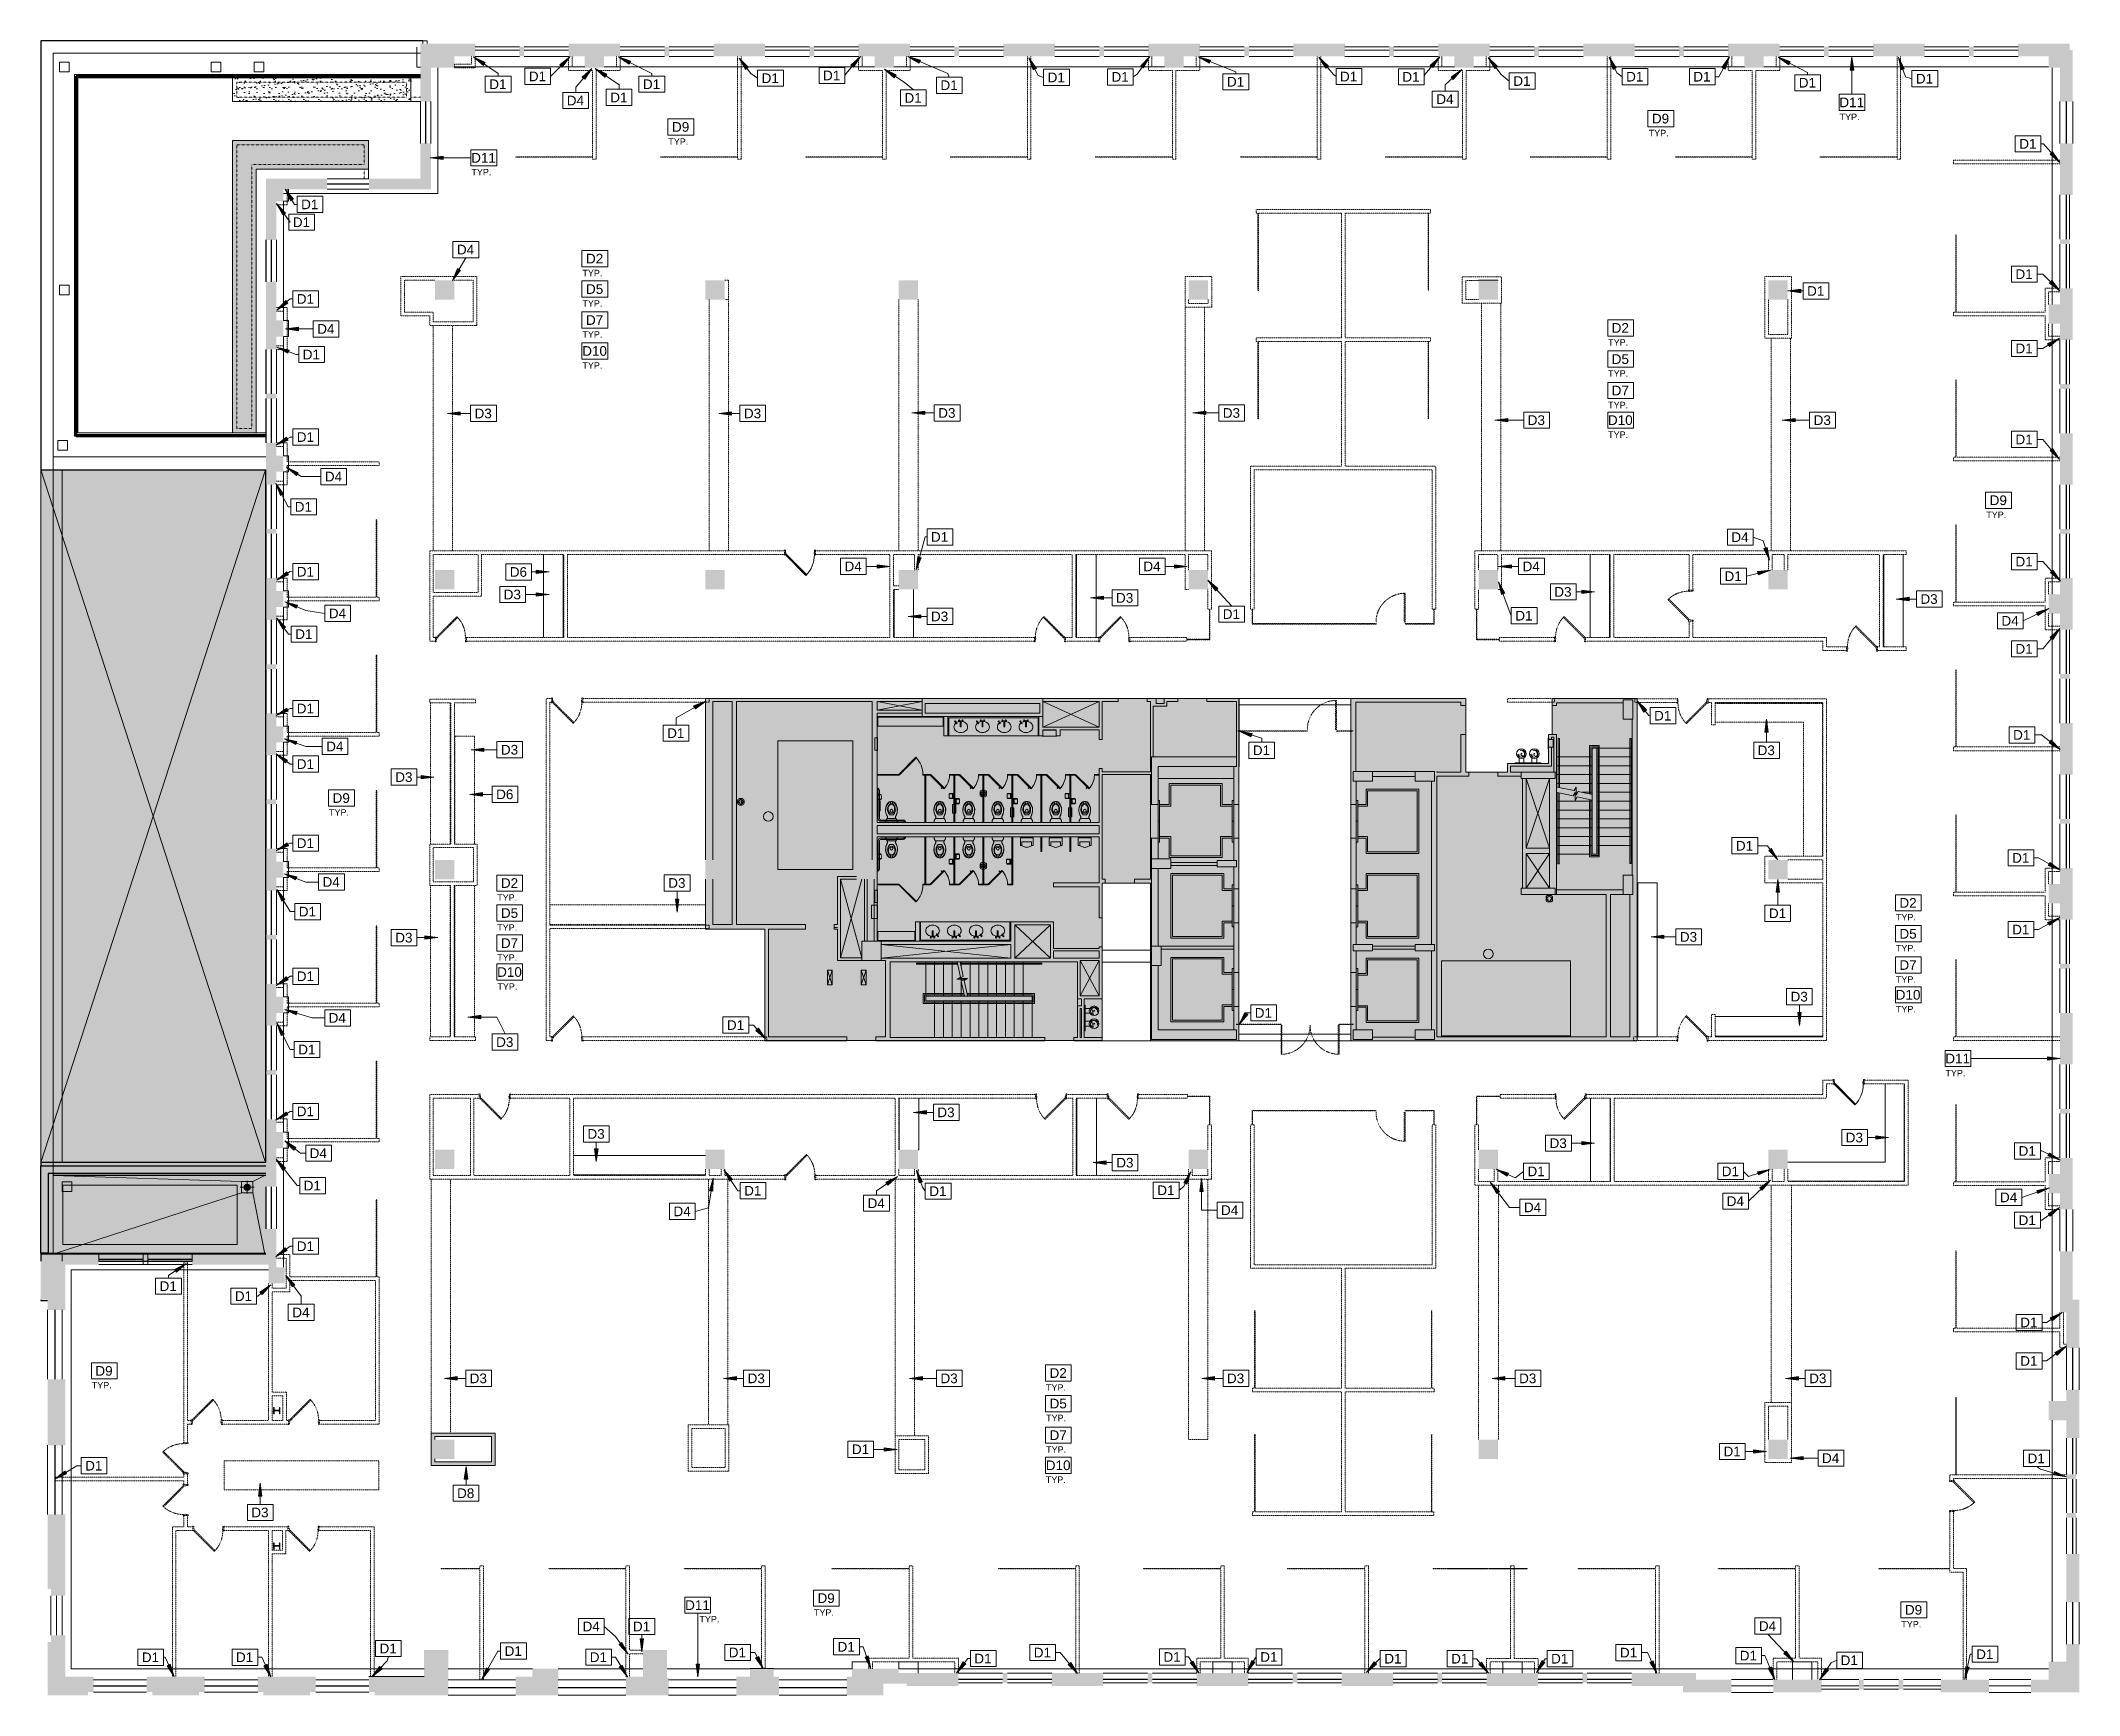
# Model space of a CAD drawing. Header units: inches. Extents: x 3 to 2535, y 0 to 2055.
import ezdxf

# ---------------------------------------------------------------- set-up
doc = ezdxf.new("R2010")
doc.units = ezdxf.units.IN
doc.header["$MEASUREMENT"] = 0
for name, pattern in [('Demolished', [0.1875, 0.125, -0.0625]), ('IMPORT-CENTER2 _2_', [1.125, 0.75, -0.125, 0.125, -0.125]), ('IMPORT-CENTERS', [1.375, 1, -0.125, 0.125, -0.125]), ('IMPORT-Dash 1_16_', [0.125, 0.0625, -0.0625]), ('IMPORT-HIDDEN2 _2_', [0.1875, 0.125, -0.0625])]:
    doc.linetypes.add(name, pattern=pattern)
for name, color, linetype, lineweight in [('_800 AVAILABLE', 7, 'Continuous', 9), ('A-ANNO-KEYN', 231, 'Continuous', 9), ('A-DETL', 90, 'Continuous', 9), ('A-DETL-GENF', 92, 'Continuous', 9), ('A-DOOR', 31, 'Demolished', 9), ('A-WALL', 113, 'Demolished', 9), ('A-WALL-PATT', 111, 'Continuous', 13), ('A0207 - Terrace Backround_Link_dwg', 8, 'Continuous', 9), ('ARCH-L', 250, 'Continuous', 20), ('B-CL', 7, 'Continuous', 9), ('CORE', 7, 'Continuous', 9), ('FLOR-OTLN', 250, 'Continuous', 20), ('G-ANNO-TEXT', 231, 'Continuous', 9), ('I-WALL', 2, 'Demolished', 9), ('L-AR-wall-existing', 250, 'Continuous', 20), ('L-DT-style-43', 250, 'Continuous', 20), ('L-GR-soil', 250, 'Continuous', 20), ('L-HS-pav-edge', 250, 'Continuous', 20), ('L-HS-railing-guard', 250, 'Continuous', 20), ('L-HS-wall', 50, 'Continuous', 30), ('N-ROOFDRAIN', 7, 'Continuous', 9), ('N-ROOFMAIN', 7, 'Continuous', 9), ('Q-CASE', 31, 'Demolished', 9), ('Victor Bldg - 8th Floor_LINK_dwg', 8, 'Continuous', 9), ('WALL-I', 250, 'Continuous', 20), ('WINDOWS', 7, 'Continuous', 9)]:
    doc.layers.add(name, color=color, linetype=linetype, lineweight=lineweight)
doc.styles.add('Arial', font='arial.ttf', dxfattribs={"height": 12})
doc.styles.add('Swis721 Lt BT', font='swissl.ttf', dxfattribs={"height": 8})
pattern_1 = [(37.5, (762.182, -6000), (-0.37796, 11.560943), [0, -9.12, 0, -10.2, -9.75]), (37.5, (762.182, -6000), (-0.37796, 11.560943), [-19.32, 0, -9.75]), (37.5, (762.182, -6000), (-0.37796, 11.560943), [0, -19.32, 0, -9.75]), (7.5, (762.182, -6000), (10.61866, 16.932876), [0, -4.92, 0, -8.22, -3.15]), (7.5, (762.182, -6000), (10.61866, 16.932876), [-13.14, 0, -3.15]), (7.5, (762.182, -6000), (10.61866, 16.932876), [0, -13.14, 0, -3.15]), (327.5, (754.802, -6000), (18.684514, 0.034169), [0, -3, 0, -10.8, -14.1]), (327.5, (754.802, -6000), (18.684514, 0.034169), [-13.8, 0, -14.1]), (327.5, (754.802, -6000), (18.684514, 0.034169), [0, -13.8, 0, -14.1]), (317.5, (754.802, -6000), (18.036465, 5.266324), [0, -1.5, 0, -7.08, -8.1]), (317.5, (754.802, -6000), (18.036465, 5.266324), [-8.58, 0, -8.1]), (317.5, (754.802, -6000), (18.036465, 5.266324), [0, -8.58, 0, -8.1])]

msp = doc.modelspace()

# ---------------------------------------------------------------- texts
at = {"layer": 'A-ANNO-KEYN', "char_height": 12, "attachment_point": 1, "style": 'Arial'}
for s, insert, width in [('D1', (560.4, 2007), 26.26), ('D1', (609.6, 2016.8), 26.26), ('D1', (751.3, 2007), 26.26), ('D1', (898.7, 2014.5), 26.26), ('D1', (975, 2017.9), 26.26), ('D1', (1120.8, 2005.8), 26.26), ('D1', (1253.9, 2015.5), 26.26), ('D1', (1333.2, 2016.1), 26.26), ('D1', (1476.6, 2010.1), 26.26), ('D1', (1617, 2016.5), 26.26), ('D1', (1694.4, 2016.2), 26.26), ('D1', (1832.2, 2011), 26.26), ('D1', (1972.3, 2016.4), 26.26), ('D1', (2055.7, 2016.4), 26.26), ('D1', (2186.7, 2008.9), 26.26), ('D1', (2332.1, 2013.9), 26.26), ('D4', (656.7, 1986.8), 26.26), ('D1', (710.7, 1990.6), 26.26), ('D1', (1076.1, 1990), 26.26), ('D4', (1736.6, 1988.5), 26.26), ('D11', (2237.1, 1984.5), 37.572), ('D9', (787.4, 1954), 26.26), ('D9', (2004.3, 1964.3), 26.26), ('D1', (2460.5, 1933), 26.26), ('D11', (538, 1915.6), 37.572), ('D1', (326.8, 1857.8), 26.26), ('D1', (316.5, 1835.6), 26.26), ('D4', (520.3, 1801.6), 26.26), ('D2', (680.6, 1790.4), 26.26), ('D5', (680.6, 1752.6), 26.26), ('D1', (2197, 1750.2), 26.26), ('D1', (2455.8, 1771.1), 26.26), ('D1', (321.4, 1740.3), 26.26), ('D4', (346.8, 1703.1), 26.26), ('D7', (680.6, 1714.1), 26.26), ('D2', (1954.4, 1704.3), 26.26), ('D1', (328.8, 1671.3), 26.26), ('D10', (675.9, 1675.7), 37.572), ('D1', (2455.8, 1678.9), 26.26), ('D5', (1954.4, 1665.6), 26.26), ('D7', (1954.4, 1626.5), 26.26), ('D3', (542.2, 1598.1), 26.26), ('D3', (876.7, 1598.1), 26.26), ('D3', (1118, 1598.7), 26.26), ('D3', (1471.4, 1598.7), 26.26), ('D3', (1850.1, 1589.8), 26.26), ('D10', (1949.7, 1589.8), 37.572), ('D3', (2205.2, 1589.8), 26.26), ('D1', (321.4, 1568.8), 26.26), ('D1', (2455.8, 1565.8), 26.26), ('D4', (356.3, 1519.7), 26.26), ('D1', (318.9, 1482.1), 26.26), ('D9', (2423.8, 1490.3), 26.26), ('D1', (1109, 1444.7), 26.26), ('D4', (2103, 1444.4), 26.26), ('D1', (321.4, 1401.5), 26.26), ('D6', (585.9, 1401.2), 26.26), ('D4', (1001.6, 1408.1), 26.26), ('D4', (1372.8, 1408.1), 26.26), ('D4', (1843.7, 1408.1), 26.26), ('D1', (2094.5, 1395.9), 26.26), ('D1', (2455.8, 1414), 26.26), ('D3', (578.4, 1373.2), 26.26), ('D3', (1338.8, 1369), 26.26), ('D3', (1883.1, 1376.5), 26.26), ('D3', (2337.8, 1367.6), 26.26), ('D4', (361.2, 1349.7), 26.26), ('D3', (1109, 1346), 26.26), ('D1', (1471.4, 1348.9), 26.26), ('D1', (1834.7, 1346.9), 26.26), ('D1', (319.5, 1324), 26.26), ('D4', (2438.4, 1340.5), 26.26), ('D1', (2455.8, 1305.7), 26.26), ('D1', (321.4, 1231.6), 26.26), ('D1', (2007, 1222.7), 26.26), ('D1', (781.4, 1201), 26.26), ('D1', (2452.9, 1198.8), 26.26), ('D4', (357.9, 1184.5), 26.26), ('D3', (574.9, 1180.4), 26.26), ('D1', (1508.7, 1179.7), 26.26), ('D3', (2135.6, 1179.7), 26.26), ('D1', (321.4, 1162.6), 26.26), ('D3', (443.7, 1146.4), 26.26), ('D9', (365.9, 1120.4), 26.26), ('D6', (569, 1125), 26.26), ('D1', (321.4, 1064.4), 26.26), ('D1', (2108.6, 1061.1), 26.26), ('D1', (2451.7, 1046.1), 26.26), ('D4', (353.4, 1016.2), 26.26), ('D2', (574.9, 1014.8), 26.26), ('D3', (782.7, 1014.9), 26.26), ('D2', (2311.7, 990.2), 26.26), ('D1', (323.9, 979.3), 26.26), ('D5', (574.9, 977.6), 26.26), ('D1', (2149.6, 977.2), 26.26), ('D3', (443.7, 947), 26.26), ('D7', (574.9, 940.2), 26.26), ('D3', (2039, 947.9), 26.26), ('D5', (2311.7, 951.8), 26.26), ('D1', (2451.7, 957), 26.26), ('D7', (2311.7, 913), 26.26), ('D1', (321.4, 899), 26.26), ('D10', (570.2, 904.3), 37.572), ('D3', (2176.5, 873.7), 26.26), ('D10', (2307.1, 876), 37.572), ('D4', (361, 847.3), 26.26), ('D1', (855.6, 838.4), 26.26), ('D1', (1511.1, 853.5), 26.26), ('D3', (569, 817.3), 26.26), ('D1', (323.2, 808), 26.26), ('D11', (2368.7, 796.9), 37.572), ('D1', (321.4, 731.2), 26.26), ('D3', (1116.9, 730), 26.26), ('D3', (682.4, 703.2), 26.26), ('D3', (1877.2, 691.7), 26.26), ('D3', (2245, 698.7), 26.26), ('D4', (337.4, 679.2), 26.26), ('D3', (1339.1, 667.5), 26.26), ('D1', (2459.7, 682), 26.26), ('D1', (330, 639), 26.26), ('D1', (1390, 633.2), 26.26), ('D1', (1849.8, 656.7), 26.26), ('D1', (2091.1, 656.7), 26.26), ('D1', (877, 632.7), 26.26), ('D4', (1030.3, 617.1), 26.26), ('D1', (1106.9, 632.1), 26.26), ('D4', (1469.2, 608.5), 26.26), ('D4', (1845.4, 612), 26.26), ('D4', (2097.2, 619.7), 26.26), ('D4', (2436.6, 624.4), 26.26), ('D4', (789.2, 607), 26.26), ('D1', (2459.7, 596), 26.26), ('D1', (321.4, 563.7), 26.26), ('D1', (151, 514.1), 26.26), ('D1', (244.5, 501.7), 26.26), ('D4', (315.9, 481.5), 26.26), ('D1', (2461.7, 469.1), 26.26), ('D9', (71.3, 408.9), 26.26), ('D2', (1256.3, 406.2), 26.26), ('D1', (2461.7, 421.2), 26.26), ('D3', (536.2, 399.6), 26.26), ('D3', (881.3, 399.6), 26.26), ('D3', (1120.8, 399.6), 26.26), ('D3', (1476.6, 399.6), 26.26), ('D3', (1839.4, 399.6), 26.26), ('D3', (2199.6, 399.6), 26.26), ('D5', (1256.3, 368.3), 26.26), ('D1', (1010.8, 311.5), 26.26), ('D7', (1256.3, 329), 26.26), ('D1', (2093.2, 308.8), 26.26), ('D1', (58.6, 291.1), 26.26), ('D10', (1251.6, 291.6), 37.572), ('D4', (2215.6, 300.5), 26.26), ('D1', (2470.8, 300.2), 26.26), ('D8', (520.5, 256.9), 26.26), ('D3', (265, 233), 26.26), ('D9', (968.1, 126.6), 26.26), ('D11', (803.7, 117.9), 37.572), ('D9', (2318.5, 112.1), 26.26), ('D4', (676.3, 91.4), 26.26), ('D1', (738.9, 91.4), 26.26), ('D4', (2137.2, 91.9), 26.26), ('D1', (129, 53.1), 26.26), ('D1', (245.9, 53.2), 26.26), ('D1', (424.2, 64.1), 26.26), ('D1', (579.6, 60.9), 26.26), ('D1', (685.3, 53.3), 26.26), ('D1', (857.9, 59.2), 26.26), ('D1', (993, 66.2), 26.26), ('D1', (1162.9, 51.5), 26.26), ('D1', (1236.7, 59), 26.26), ('D1', (1397.7, 53.5), 26.26), ('D1', (1517.9, 53.5), 26.26), ('D1', (1672, 51.4), 26.26), ('D1', (1755, 51.4), 26.26), ('D1', (1879.1, 51.4), 26.26), ('D1', (1964.6, 58.9), 26.26), ('D1', (2113.4, 55.2), 26.26), ('D1', (2407, 56.9), 26.26), ('D1', (2238.7, 49.4), 26.26)]:
    msp.add_mtext(s, dxfattribs=dict(at, insert=insert, width=width))
at = {"layer": 'G-ANNO-TEXT', "color": 7, "char_height": 8, "width": 27.876, "attachment_point": 1, "style": 'Swis721 Lt BT'}
for insert in [(2237.4, 1964.4), (782.8, 1933.8), (2000.3, 1944.4), (538.3, 1895.9), (676.1, 1770.5), (676.1, 1732.7), (676.1, 1694.2), (1950, 1684.3), (676.1, 1655.7), (1950, 1645.8), (1950, 1606.6), (1950, 1569.8), (2419.5, 1470.3), (361.4, 1100.5), (570.3, 994.8), (2307.3, 970.3), (570.3, 957.6), (570.3, 920.3), (2307.3, 931.9), (2307.3, 893.1), (570.5, 884.2), (2307.3, 856.2), (2368.8, 776.7), (66.8, 389), (1251.8, 386.2), (1252, 348.4), (1252, 309.2), (1251.6, 271.8), (963.6, 106.7), (821.4, 98.4), (2314, 92.2)]:
    msp.add_mtext('TYP.', dxfattribs=dict(at, insert=insert))

# ---------------------------------------------------------------- blocks, each defined once
blk = doc.blocks.new('Door - Single - Solid Door-7925638-Level XX  DEMOLITION')
at = {"layer": 'A-DOOR', "color": 250, "lineweight": 20}
for p, q in [((-15.6, 2.9), (-14.1, 2.9)), ((-15.6, 2.2), (-15.6, 2.9)), ((-14.1, 2.9), (-14.1, -0.1)), ((22.1, 2.9), (23.6, 2.9)), ((22.1, -0.1), (22.1, 2.9)), ((23.6, 2.9), (23.6, 2.2)), ((-15.6, -3.1), (-15.6, -2.3)), ((-14.1, -3.1), (-15.6, -3.1)), ((-14.1, -0.1), (-13.6, -0.1)), ((-14.1, -1.6), (-14.1, -3.1)), ((-13.6, -1.6), (-14.1, -1.6)), ((-13, -2.1), (-14, -3.1)), ((-14, -3.1), (11.4, -28.5)), ((-13.6, -0.1), (-13.6, -1.6)), ((12.4, -27.6), (-13, -2.1)), ((21.6, -0.1), (22.1, -0.1)), ((21.6, -1.6), (21.6, -0.1)), ((22.1, -1.6), (21.6, -1.6)), ((22.1, -3.1), (22.1, -1.6)), ((23.6, -3.1), (22.1, -3.1)), ((23.6, -2.3), (23.6, -3.1)), ((11.4, -28.5), (12.4, -27.6))]:
    blk.add_line(p, q, dxfattribs=at)
at = {"layer": 'A-DOOR', "color": 7}
blk.add_arc((-14, -3.1), 36, 315, 0.5, dxfattribs=at)
blk = doc.blocks.new('Door - Single - Solid Door-7925635-Level XX  DEMOLITION')
at = {"layer": 'A-DOOR', "color": 250, "lineweight": 20}
for p, q in [((-14, 3.1), (11.4, 28.5)), ((12.4, 27.6), (-13, 2.1)), ((11.4, 28.5), (12.4, 27.6)), ((-15.6, 3.1), (-15.6, 2.3)), ((-14.1, 3.1), (-15.6, 3.1)), ((-14.1, 1.6), (-14.1, 3.1)), ((-13.6, 1.6), (-14.1, 1.6)), ((-14.1, -2.9), (-14.1, 0.1)), ((-14.1, 0.1), (-13.6, 0.1)), ((-13, 2.1), (-14, 3.1)), ((-13.6, 0.1), (-13.6, 1.6)), ((22.1, 1.6), (21.6, 1.6)), ((21.6, 1.6), (21.6, 0.1)), ((21.6, 0.1), (22.1, 0.1)), ((23.6, 3.1), (22.1, 3.1)), ((22.1, 3.1), (22.1, 1.6)), ((22.1, 0.1), (22.1, -2.9)), ((23.6, 2.3), (23.6, 3.1)), ((-15.6, -2.2), (-15.6, -2.9)), ((-15.6, -2.9), (-14.1, -2.9)), ((22.1, -2.9), (23.6, -2.9)), ((23.6, -2.9), (23.6, -2.2))]:
    blk.add_line(p, q, dxfattribs=at)
at = {"layer": 'A-DOOR', "color": 7}
blk.add_arc((-14, 3.1), 36, 359.5, 45, dxfattribs=at)
blk = doc.blocks.new('Door - Single - Solid Door-V1-Level XX  DEMOLITION')
at = {"layer": 'A-DOOR', "linetype": 'Continuous', "lineweight": 13}
h = blk.add_hatch(color=10, dxfattribs=at)
h.paths.add_polyline_path([(-15.3, -3.1), (-14.1, -3.1), (-14.1, -1.6), (-13.6, -1.6), (-13.6, -0.1), (-14.1, -0.1), (-14.1, 2.9), (-15.6, 2.9), (-15.6, 2.2), (-15.3, 2.2), (-15.3, -2.3), (-15.6, -2.3), (-15.6, -3.1)], flags=0)
h.paths.add_polyline_path([(22.1, -3.1), (23.6, -3.1), (23.6, -2.3), (23.2, -2.3), (23.2, 2.2), (23.6, 2.2), (23.6, 2.9), (22.1, 2.9), (22.1, -0.1), (21.6, -0.1), (21.6, -1.6), (22.1, -1.6), (22.1, -2.3)], flags=0)
at = {"layer": 'A-DOOR', "color": 8, "linetype": 'Continuous', "lineweight": 20}
for p, q in [((-15.6, 2.9), (-14.1, 2.9)), ((-15.6, 2.2), (-15.6, 2.9)), ((-14.1, 2.9), (-14.1, -0.1)), ((22.1, 2.9), (23.6, 2.9)), ((22.1, -0.1), (22.1, 2.9)), ((23.6, 2.9), (23.6, 2.2)), ((-15.6, -3.1), (-15.6, -2.3)), ((-14.1, -3.1), (-15.6, -3.1)), ((-14.1, -0.1), (-13.6, -0.1)), ((-14.1, -1.6), (-14.1, -3.1)), ((-13.6, -1.6), (-14.1, -1.6)), ((-13, -2.1), (-14, -3.1)), ((-14, -3.1), (11.4, -28.5)), ((-13.6, -0.1), (-13.6, -1.6)), ((12.4, -27.6), (-13, -2.1)), ((21.6, -0.1), (22.1, -0.1)), ((21.6, -1.6), (21.6, -0.1)), ((22.1, -1.6), (21.6, -1.6)), ((22.1, -3.1), (22.1, -1.6)), ((23.6, -3.1), (22.1, -3.1)), ((23.6, -2.3), (23.6, -3.1)), ((11.4, -28.5), (12.4, -27.6))]:
    blk.add_line(p, q, dxfattribs=at)
at = {"layer": 'A-DOOR', "linetype": 'Continuous'}
blk.add_arc((-14, -3.1), 36, 315, 0.5, dxfattribs=at)
blk = doc.blocks.new('worktable - worktable-7919169-Level XX  DEMOLITION')
at = {"layer": 'Q-CASE', "color": 7}
for p, q in [((423.4, 291), (231.4, 291)), ((231.4, 291), (231.4, 255)), ((423.4, 255), (423.4, 291)), ((231.4, 255), (423.4, 255))]:
    blk.add_line(p, q, dxfattribs=at)
blk = doc.blocks.new('Door - Glass Single - Patch - Short Handle-7919625-Level XX  DEMOLITION')
at = {"layer": 'A-DOOR', "color": 250, "lineweight": 20}
for p, q in [((17, 38), (17, 2)), ((18, 38), (17, 38)), ((18, 2), (18, 38)), ((17, 2), (18, 2))]:
    blk.add_line(p, q, dxfattribs=at)
at = {"layer": 'A-DOOR', "color": 7}
blk.add_arc((18, 2), 36, 90, 180.5, dxfattribs=at)
blk = doc.blocks.new('Door - Glass Single - Patch - Short Handle-7919659-Level XX  DEMOLITION')
at = {"layer": 'A-DOOR', "color": 250, "lineweight": 20}
for p, q in [((17, -2), (18, -2)), ((17, -38), (17, -2)), ((18, -2), (18, -38)), ((18, -38), (17, -38))]:
    blk.add_line(p, q, dxfattribs=at)
at = {"layer": 'A-DOOR', "color": 7}
blk.add_arc((18, -2), 36, 179.5, 270, dxfattribs=at)
blk = doc.blocks.new('C-Counter Top - ADJ HEIGHT-7927354-Level XX  DEMOLITION')
at = {"layer": 'Q-CASE', "color": 7}
for p, q in [((86.8, -0.7), (86.8, 0)), ((-47.3, -0.7), (86.8, -0.7)), ((-47.3, -25), (86.8, -25)), ((86.8, -25), (86.8, -0.7))]:
    blk.add_line(p, q, dxfattribs=at)
blk = doc.blocks.new('C-Counter Top - ADJ HEIGHT-7926963-Level XX  DEMOLITION')
at = {"layer": 'Q-CASE', "color": 7}
for p, q in [((-47.3, -0.7), (128.2, -0.7)), ((-47.3, -25), (128.2, -25))]:
    blk.add_line(p, q, dxfattribs=at)
blk = doc.blocks.new('C-Counter Top - ADJ HEIGHT-7927036-Level XX  DEMOLITION')
at = {"layer": 'Q-CASE', "color": 7}
for p, q in [((-47.3, 0), (-47.3, -0.7)), ((-47.3, -0.7), (-47.3, -25)), ((-47.3, -0.7), (146.2, -0.7)), ((-47.3, -25), (146.2, -25))]:
    blk.add_line(p, q, dxfattribs=at)
blk = doc.blocks.new('C-L SHAPE COUNTER TOP - C-L SHAPE COUNTER TOP-7921085-Level XX  DEMOLITION')
at = {"layer": 'Q-CASE', "color": 7}
for p, q in [((0, 0), (0, -133.5)), ((0.5, -133.5), (0.5, -0.5)), ((0.5, -0.5), (190.5, -0.5)), ((24, -133.5), (24, -24)), ((24, -24), (190.5, -24))]:
    blk.add_line(p, q, dxfattribs=at)
blk = doc.blocks.new('C-L SHAPE COUNTER TOP - C-L SHAPE COUNTER TOP-7920506-Level XX  DEMOLITION')
at = {"layer": 'Q-CASE', "linetype": 'Continuous'}
for p, q in [((0.5, -121.5), (0.5, -0.5)), ((0.5, -0.5), (145, -0.5)), ((24, -121.5), (24, -24)), ((24, -24), (145, -24))]:
    blk.add_line(p, q, dxfattribs=at)
blk = doc.blocks.new('C-Counter Top - ADJ HEIGHT-7921198-Level XX  DEMOLITION')
at = {"layer": 'Q-CASE', "linetype": 'Continuous'}
for p, q in [((143.7, 0), (-47.3, 0)), ((-47.3, 0), (-47.3, -0.7)), ((143.7, -0.7), (143.7, 0)), ((-47.3, -0.7), (-47.3, -25)), ((-47.3, -0.7), (143.7, -0.7)), ((-47.3, -25), (143.7, -25)), ((143.7, -25), (143.7, -0.7))]:
    blk.add_line(p, q, dxfattribs=at)
blk = doc.blocks.new('C-Counter Top - ADJ HEIGHT-7921245-Level XX  DEMOLITION')
at = {"layer": 'Q-CASE', "linetype": 'Continuous'}
for p, q in [((86.2, 0), (-47.3, 0)), ((-47.3, -0.7), (86.2, -0.7)), ((-47.3, -25), (86.2, -25))]:
    blk.add_line(p, q, dxfattribs=at)
blk = doc.blocks.new('C-Counter Top - ADJ HEIGHT-7922816-Level XX  DEMOLITION')
at = {"layer": 'Q-CASE', "linetype": 'Continuous'}
for p, q in [((-47.3, -0.7), (56.2, -0.7)), ((-47.3, -25), (56.2, -25))]:
    blk.add_line(p, q, dxfattribs=at)
blk = doc.blocks.new('C-Counter Top - ADJ HEIGHT-7925937-Level XX  DEMOLITION')
at = {"layer": 'Q-CASE', "linetype": 'Continuous'}
for p, q in [((-47.3, -0.7), (12.7, -0.7)), ((-47.3, -25), (12.7, -25))]:
    blk.add_line(p, q, dxfattribs=at)
blk = doc.blocks.new('C-Counter Top - ADJ HEIGHT - 2_-0_-7924903-Level XX  DEMOLITION')
at = {"layer": 'Q-CASE', "color": 7}
for p, q in [((216.7, 0), (-47.3, 0)), ((-47.3, -24), (216.7, -24))]:
    blk.add_line(p, q, dxfattribs=at)
blk = doc.blocks.new('C-Counter Top - ADJ HEIGHT-7922926-Level XX  DEMOLITION')
at = {"layer": 'Q-CASE', "linetype": 'Continuous'}
for p, q in [((-47.3, -0.7), (67.7, -0.7)), ((-47.3, -25), (67.7, -25))]:
    blk.add_line(p, q, dxfattribs=at)
blk = doc.blocks.new('C-Counter Top - ADJ HEIGHT-7926068-Level XX  DEMOLITION')
at = {"layer": 'Q-CASE', "linetype": 'Continuous'}
for p, q in [((-47.3, -0.7), (116.7, -0.7)), ((-47.3, -25), (116.7, -25))]:
    blk.add_line(p, q, dxfattribs=at)
blk = doc.blocks.new('C-Counter Top - ADJ HEIGHT-4263708-Level XX  DEMOLITION')
at = {"layer": 'Q-CASE', "linetype": 'Continuous'}
for p, q in [((-47.3, -0.7), (48.7, -0.7)), ((-47.3, -25), (48.7, -25))]:
    blk.add_line(p, q, dxfattribs=at)
blk = doc.blocks.new('C-Counter Top - ADJ HEIGHT-7926123-Level XX  DEMOLITION')
at = {"layer": 'Q-CASE', "linetype": 'Continuous'}
for p, q in [((-47.3, -0.7), (16.8, -0.7)), ((-47.3, -24), (-47.3, -25)), ((-47.3, -25), (16.8, -25))]:
    blk.add_line(p, q, dxfattribs=at)
blk = doc.blocks.new('C-Counter Top - ADJ HEIGHT - 2_-0_-7924882-Level XX  DEMOLITION')
at = {"layer": 'Q-CASE', "color": 7}
for p, q in [((260.2, 0), (-47.3, 0)), ((-47.3, -24), (260.2, -24))]:
    blk.add_line(p, q, dxfattribs=at)
blk = doc.blocks.new('C-Counter Top - ADJ HEIGHT - 2_-0_-7924861-Level XX  DEMOLITION')
at = {"layer": 'Q-CASE', "color": 7}
for p, q in [((255.4, 0), (-47.3, 0)), ((-47.3, -24), (255.4, -24))]:
    blk.add_line(p, q, dxfattribs=at)
blk = doc.blocks.new('C-Counter Top - ADJ HEIGHT - 2_-0_-7925021-Level XX  DEMOLITION')
at = {"layer": 'Q-CASE', "color": 7}
for p, q in [((264.7, 0), (-47.3, 0)), ((-47.3, -24), (264.7, -24))]:
    blk.add_line(p, q, dxfattribs=at)
blk = doc.blocks.new('C-Counter Top - ADJ HEIGHT - 2_-0_-7925817-Level XX  DEMOLITION')
at = {"layer": 'Q-CASE', "color": 7}
for p, q in [((232.4, 0), (-47.3, 0)), ((-47.3, -24), (232.4, -24))]:
    blk.add_line(p, q, dxfattribs=at)
blk = doc.blocks.new('C-Counter Top - ADJ HEIGHT-7925532-Level XX  DEMOLITION')
at = {"layer": 'Q-CASE', "color": 7}
for p, q in [((222.8, 0), (-47.3, 0)), ((-47.3, -25), (222.8, -25))]:
    blk.add_line(p, q, dxfattribs=at)
blk = doc.blocks.new('C-Counter Top - ADJ HEIGHT-7925420-Level XX  DEMOLITION')
at = {"layer": 'Q-CASE', "color": 7}
for p, q in [((268.8, 0), (-47.3, 0)), ((-47.3, -24), (-47.3, -25)), ((-47.3, -25), (268.8, -25))]:
    blk.add_line(p, q, dxfattribs=at)
blk = doc.blocks.new('C-Counter Top - ADJ HEIGHT - 2_-0_-7925363-Level XX  DEMOLITION')
at = {"layer": 'Q-CASE', "color": 7}
for p, q in [((276.3, 0), (-47.3, 0)), ((-47.3, 0), (-47.3, -24)), ((-47.3, -24), (276.3, -24))]:
    blk.add_line(p, q, dxfattribs=at)
blk = doc.blocks.new('C-Counter Top - ADJ HEIGHT - 2_-0_-7925334-Level XX  DEMOLITION')
at = {"layer": 'Q-CASE', "color": 7}
for p, q in [((271.8, 0), (-47.3, 0)), ((-47.3, -24), (271.8, -24))]:
    blk.add_line(p, q, dxfattribs=at)
blk = doc.blocks.new('C-Counter Top - ADJ HEIGHT - 2_-0_-7925335-Level XX  DEMOLITION')
at = {"layer": 'Q-CASE', "color": 7}
for p, q in [((258.1, 0), (-47.3, 0)), ((-47.3, -24), (258.1, -24))]:
    blk.add_line(p, q, dxfattribs=at)
blk = doc.blocks.new('C-Counter Top - ADJ HEIGHT - 2_-0_-7925336-Level XX  DEMOLITION')
at = {"layer": 'Q-CASE', "color": 7}
for p, q in [((268.1, 0), (-47.3, 0)), ((-47.3, -24), (268.1, -24))]:
    blk.add_line(p, q, dxfattribs=at)
blk = doc.blocks.new('C-Counter Top - ADJ HEIGHT-7927271-Level XX  DEMOLITION')
at = {"layer": 'Q-CASE', "color": 7}
for p, q in [((-47.3, -0.7), (140.9, -0.7)), ((-47.3, -25), (140.9, -25))]:
    blk.add_line(p, q, dxfattribs=at)
blk = doc.blocks.new('Door - Glass Double - Patch - Long Pull-7939330-Level XX  DEMOLITION')
at = {"layer": 'A-DOOR', "color": 250, "lineweight": 20}
for p, q in [((-36, 37.3), (-35, 37.3)), ((-36, 1.3), (-36, 37.3)), ((-35, 37.3), (-35, 1.3)), ((35, 37.3), (35, 1.3)), ((36, 37.3), (35, 37.3)), ((36, 1.3), (36, 37.3)), ((-35, 1.3), (-36, 1.3)), ((35, 1.3), (36, 1.3))]:
    blk.add_line(p, q, dxfattribs=at)
at = {"layer": 'A-DOOR', "color": 7}
for centre, start, end in [((-36, 1.3), 359.5, 90), ((36, 1.3), 90, 180.5)]:
    blk.add_arc(centre, 36, start, end, dxfattribs=at)
blk = doc.blocks.new('Victor Bldg - 8th Floor_LINK_dwg_RDRAIN-7775894-Level XX  DEMOLITION')
at = {"layer": 'N-ROOFDRAIN', "linetype": 'IMPORT-CENTERS'}
for p, q in [((-8.6, 0), (8.7, 0)), ((0, 8.2), (0, -7.7))]:
    blk.add_line(p, q, dxfattribs=at)
at = {"layer": 'N-ROOFDRAIN'}
for p, q in [((3, 0), (-3, 0)), ((2.8, 1), (-2.8, 1)), ((2.2, 2), (-2.2, 2)), ((2.8, -1), (-2.8, -1)), ((2.2, -2), (-2.2, -2))]:
    blk.add_line(p, q, dxfattribs=at)
at = {"layer": 'N-ROOFDRAIN', "flags": 128}
blk.add_lwpolyline([(7, 7), (7, -7), (-7, -7), (-7, 7)], close=True, dxfattribs=at)
at = {"layer": 'N-ROOFDRAIN'}
for radius in [4, 3]:
    blk.add_circle((0, 0), radius, dxfattribs=at)
blk = doc.blocks.new('Victor Bldg - 8th Floor_LINK_dwg_AH13F-7775895-Level XX  DEMOLITION')
at = {"layer": 'CORE'}
for p, q in [((1110.4, 949.1), (1110.4, 942.4)), ((1111.3, 949.5), (1110.7, 949.5)), ((1110.7, 941.9), (1111.3, 941.9)), ((1111.6, 942.4), (1111.6, 949.1))]:
    blk.add_line(p, q, dxfattribs=at)
for centre in [(1108.9, 941.7), (1113.1, 941.7)]:
    blk.add_ellipse(centre, major_axis=(0, 1.17), ratio=0.666667, dxfattribs=at)
for centre, start_param, end_param in [((1110.7, 949.1), 0, 1.570796), ((1110.7, 942.4), 1.570796, 3.141593), ((1111.3, 949.1), 4.712389, 6.283185), ((1111.3, 942.4), 3.141593, 4.712389)]:
    blk.add_ellipse(centre, major_axis=(0, 0.45), ratio=0.666667, start_param=start_param, end_param=end_param, dxfattribs=at)
blk = doc.blocks.new('Victor Bldg - 8th Floor_LINK_dwg_AH13F-7775896-Level XX  DEMOLITION')
at = {"layer": 'CORE'}
for p, q in [((1137.4, 949.1), (1137.4, 942.4)), ((1138.3, 949.5), (1137.7, 949.5)), ((1137.7, 941.9), (1138.3, 941.9)), ((1138.6, 942.4), (1138.6, 949.1))]:
    blk.add_line(p, q, dxfattribs=at)
for centre in [(1135.9, 941.7), (1140.1, 941.7)]:
    blk.add_ellipse(centre, major_axis=(0, 1.17), ratio=0.666667, dxfattribs=at)
for centre, start_param, end_param in [((1137.7, 949.1), 0, 1.570796), ((1137.7, 942.4), 1.570796, 3.141593), ((1138.3, 949.1), 4.712389, 6.283185), ((1138.3, 942.4), 3.141593, 4.712389)]:
    blk.add_ellipse(centre, major_axis=(0, 0.45), ratio=0.666667, start_param=start_param, end_param=end_param, dxfattribs=at)
blk = doc.blocks.new('Victor Bldg - 8th Floor_LINK_dwg_AH13F-7775897-Level XX  DEMOLITION')
at = {"layer": 'CORE'}
for p, q in [((1191.4, 949.1), (1191.4, 942.4)), ((1192.3, 949.5), (1191.7, 949.5)), ((1191.7, 941.9), (1192.3, 941.9)), ((1192.6, 942.4), (1192.6, 949.1))]:
    blk.add_line(p, q, dxfattribs=at)
for centre in [(1189.9, 941.7), (1194.1, 941.7)]:
    blk.add_ellipse(centre, major_axis=(0, 1.17), ratio=0.666667, dxfattribs=at)
for centre, start_param, end_param in [((1191.7, 949.1), 0, 1.570796), ((1191.7, 942.4), 1.570796, 3.141593), ((1192.3, 949.1), 4.712389, 6.283185), ((1192.3, 942.4), 3.141593, 4.712389)]:
    blk.add_ellipse(centre, major_axis=(0, 0.45), ratio=0.666667, start_param=start_param, end_param=end_param, dxfattribs=at)
blk = doc.blocks.new('Victor Bldg - 8th Floor_LINK_dwg_AH13F-7775898-Level XX  DEMOLITION')
at = {"layer": 'CORE'}
for p, q in [((1164.4, 949.1), (1164.4, 942.4)), ((1165.3, 949.5), (1164.7, 949.5)), ((1164.7, 941.9), (1165.3, 941.9)), ((1165.6, 942.4), (1165.6, 949.1))]:
    blk.add_line(p, q, dxfattribs=at)
for centre in [(1162.9, 941.7), (1167.1, 941.7)]:
    blk.add_ellipse(centre, major_axis=(0, 1.17), ratio=0.666667, dxfattribs=at)
for centre, start_param, end_param in [((1164.7, 949.1), 0, 1.570796), ((1164.7, 942.4), 1.570796, 3.141593), ((1165.3, 949.1), 4.712389, 6.283185), ((1165.3, 942.4), 3.141593, 4.712389)]:
    blk.add_ellipse(centre, major_axis=(0, 0.45), ratio=0.666667, start_param=start_param, end_param=end_param, dxfattribs=at)
blk = doc.blocks.new('Victor Bldg - 8th Floor_LINK_dwg_AH13F-7775899-Level XX  DEMOLITION')
at = {"layer": 'CORE'}
for p, q in [((1145.4, 1209.9), (1145.4, 1203.2)), ((1146.3, 1210.3), (1145.7, 1210.3)), ((1145.7, 1202.7), (1146.3, 1202.7)), ((1146.6, 1203.2), (1146.6, 1209.9))]:
    blk.add_line(p, q, dxfattribs=at)
for centre in [(1143.9, 1210.5), (1148.1, 1210.5)]:
    blk.add_ellipse(centre, major_axis=(0, 1.17), ratio=0.666667, dxfattribs=at)
for centre, start_param, end_param in [((1145.7, 1209.9), 0, 1.570796), ((1145.7, 1203.2), 1.570796, 3.141593), ((1146.3, 1209.9), 4.712389, 6.283185), ((1146.3, 1203.2), 3.141593, 4.712389)]:
    blk.add_ellipse(centre, major_axis=(0, 0.45), ratio=0.666667, start_param=start_param, end_param=end_param, dxfattribs=at)
blk = doc.blocks.new('Victor Bldg - 8th Floor_LINK_dwg_AH13F-7775900-Level XX  DEMOLITION')
at = {"layer": 'CORE'}
for p, q in [((1172.4, 1209.9), (1172.4, 1203.2)), ((1173.3, 1210.3), (1172.7, 1210.3)), ((1172.7, 1202.7), (1173.3, 1202.7)), ((1173.6, 1203.2), (1173.6, 1209.9))]:
    blk.add_line(p, q, dxfattribs=at)
for centre in [(1170.9, 1210.5), (1175.1, 1210.5)]:
    blk.add_ellipse(centre, major_axis=(0, 1.17), ratio=0.666667, dxfattribs=at)
for centre, start_param, end_param in [((1172.7, 1209.9), 0, 1.570796), ((1172.7, 1203.2), 1.570796, 3.141593), ((1173.3, 1209.9), 4.712389, 6.283185), ((1173.3, 1203.2), 3.141593, 4.712389)]:
    blk.add_ellipse(centre, major_axis=(0, 0.45), ratio=0.666667, start_param=start_param, end_param=end_param, dxfattribs=at)
blk = doc.blocks.new('Victor Bldg - 8th Floor_LINK_dwg_AH13F-7775901-Level XX  DEMOLITION')
at = {"layer": 'CORE'}
for p, q in [((1226.4, 1209.9), (1226.4, 1203.2)), ((1227.3, 1210.3), (1226.7, 1210.3)), ((1226.7, 1202.7), (1227.3, 1202.7)), ((1227.6, 1203.2), (1227.6, 1209.9))]:
    blk.add_line(p, q, dxfattribs=at)
for centre in [(1224.9, 1210.5), (1229.1, 1210.5)]:
    blk.add_ellipse(centre, major_axis=(0, 1.17), ratio=0.666667, dxfattribs=at)
for centre, start_param, end_param in [((1226.7, 1209.9), 0, 1.570796), ((1226.7, 1203.2), 1.570796, 3.141593), ((1227.3, 1209.9), 4.712389, 6.283185), ((1227.3, 1203.2), 3.141593, 4.712389)]:
    blk.add_ellipse(centre, major_axis=(0, 0.45), ratio=0.666667, start_param=start_param, end_param=end_param, dxfattribs=at)
blk = doc.blocks.new('Victor Bldg - 8th Floor_LINK_dwg_AH13F-7775902-Level XX  DEMOLITION')
at = {"layer": 'CORE'}
for p, q in [((1199.4, 1209.9), (1199.4, 1203.2)), ((1200.3, 1210.3), (1199.7, 1210.3)), ((1199.7, 1202.7), (1200.3, 1202.7)), ((1200.6, 1203.2), (1200.6, 1209.9))]:
    blk.add_line(p, q, dxfattribs=at)
for centre in [(1197.9, 1210.5), (1202.1, 1210.5)]:
    blk.add_ellipse(centre, major_axis=(0, 1.17), ratio=0.666667, dxfattribs=at)
for centre, start_param, end_param in [((1199.7, 1209.9), 0, 1.570796), ((1199.7, 1203.2), 1.570796, 3.141593), ((1200.3, 1209.9), 4.712389, 6.283185), ((1200.3, 1203.2), 3.141593, 4.712389)]:
    blk.add_ellipse(centre, major_axis=(0, 0.45), ratio=0.666667, start_param=start_param, end_param=end_param, dxfattribs=at)
blk = doc.blocks.new('Victor Bldg - 8th Floor_LINK_dwg_TOILETWP-7775903-Level XX  DEMOLITION')
at = {"layer": 'CORE', "flags": 128}
for points in [[(7.2, 5), (5.6, 5), (2.5, 7), (0, 7), (0, -7), (2.5, -7), (5.6, -5), (7.2, -5)], [(5.4, 5.1), (5, 5.1), (5, -5), (5.4, -5)], [(8.1, -5.5), (10.6, -6.4), (12.5, -6.9), (13.8, -7.2), (15, -7.3), (16.9, -7.3), (18.7, -7), (20.5, -6.4), (22.3, -5.6), (23.4, -4.8), (24.3, -4.1), (25.3, -3.2), (25.5, -2.3), (25.5, -2), (25.3, -1.5), (25, -1.3), (24.5, -1.2), (23.5, -1.3), (22.2, -2.5), (21.5, -3), (20, -3.9), (18.2, -4.5), (16.6, -4.7), (15.6, -4.8), (14.5, -4.7), (13.5, -4.5), (12.4, -4.1), (11.6, -3.7), (10.5, -2.9), (9.5, -2.2), (9.5, 2.3), (10.5, 3), (11.6, 3.8), (12.4, 4.2), (13.5, 4.6), (14.5, 4.8), (15.6, 4.9), (16.6, 4.8), (18.2, 4.6), (20, 4), (21.5, 3.1), (22.2, 2.6), (23.5, 1.4), (24.5, 1.3), (25, 1.4), (25.3, 1.6), (25.5, 2.1), (25.5, 2.4), (25.3, 3.3), (24.3, 4.2), (23.4, 4.9), (22.3, 5.7), (20.5, 6.5), (18.7, 7.1), (16.9, 7.4), (15, 7.4), (13.8, 7.3), (12.5, 7), (10.6, 6.5), (8.1, 5.6)], [(22.3, 0), (22, 1.6), (21.2, 2.8), (19.9, 3.6), (18.1, 4), (15.7, 4), (13.9, 3.6), (12.6, 2.8), (11.7, 1.5), (11.4, 0)], [(22.3, 0.1), (22, -1.5), (21.2, -2.7), (19.9, -3.5), (18.1, -3.9), (15.7, -3.9), (13.9, -3.5), (12.6, -2.7), (11.7, -1.4), (11.4, 0.1)]]:
    blk.add_lwpolyline(points, dxfattribs=at)
at = {"layer": 'CORE'}
blk.add_circle((14.5, 0), 1.77, dxfattribs=at)
for centre, radius, start, end in [((14.9, -6.8), 14.1, 40.8531, 122.7754), ((18.8, 0), 4.96, 344.4353, 16.8577), ((20, 0), 5.98, 335.3815, 23.3669), ((14.9, 6.8), 14, 236.9216, 318.7734)]:
    blk.add_arc(centre, radius, start, end, dxfattribs=at)
blk = doc.blocks.new('Victor Bldg - 8th Floor_LINK_dwg_AG131-7775904-Level XX  DEMOLITION')
at = {"layer": 'CORE'}
for p, q in [((1257, 1055.5), (1262.1, 1053.5)), ((1271, 1055.5), (1265.9, 1053.5))]:
    blk.add_line(p, q, dxfattribs=at)
at = {"layer": 'CORE', "flags": 128}
blk.add_lwpolyline([(1256, 1055.5), (1256, 1065.1), (1272, 1065.1), (1272, 1055.5), (1270, 1055.5), (1270, 1060.2), (1258, 1060.2), (1258, 1055.5)], close=True, dxfattribs=at)
at = {"layer": 'CORE'}
blk.add_ellipse((1264, 1056.1), major_axis=(4, 0), ratio=0.75, start_param=4.220783, end_param=5.203995, dxfattribs=at)
blk = doc.blocks.new('Victor Bldg - 8th Floor_LINK_dwg_AG131-7775905-Level XX  DEMOLITION')
at = {"layer": 'CORE'}
for p, q in [((1221, 1055.5), (1226.1, 1053.5)), ((1235, 1055.5), (1229.9, 1053.5))]:
    blk.add_line(p, q, dxfattribs=at)
at = {"layer": 'CORE', "flags": 128}
blk.add_lwpolyline([(1220, 1055.5), (1220, 1065.1), (1236, 1065.1), (1236, 1055.5), (1234, 1055.5), (1234, 1060.2), (1222, 1060.2), (1222, 1055.5)], close=True, dxfattribs=at)
at = {"layer": 'CORE'}
blk.add_ellipse((1228, 1056.1), major_axis=(4, 0), ratio=0.75, start_param=4.220783, end_param=5.203995, dxfattribs=at)
blk = doc.blocks.new('Victor Bldg - 8th Floor_LINK_dwg_AG131-7775906-Level XX  DEMOLITION')
at = {"layer": 'CORE'}
for p, q in [((1293, 1055.5), (1298.1, 1053.5)), ((1307, 1055.5), (1301.9, 1053.5))]:
    blk.add_line(p, q, dxfattribs=at)
at = {"layer": 'CORE', "flags": 128}
blk.add_lwpolyline([(1292, 1055.5), (1292, 1065.1), (1308, 1065.1), (1308, 1055.5), (1306, 1055.5), (1306, 1060.2), (1294, 1060.2), (1294, 1055.5)], close=True, dxfattribs=at)
at = {"layer": 'CORE'}
blk.add_ellipse((1300, 1056.1), major_axis=(4, 0), ratio=0.75, start_param=4.220783, end_param=5.203995, dxfattribs=at)
blk = doc.blocks.new('Victor Bldg - 8th Floor_LINK_dwg_A$C12A528CC-7775907-Level XX  DEMOLITION')
at = {"layer": 'N-ROOFMAIN', "flags": 128}
blk.add_lwpolyline([(1, 12), (0, 12), (0, 0), (12, 0), (12, 12), (0, 12)], dxfattribs=at)
blk = doc.blocks.new('Victor Bldg - 8th Floor_LINK_dwg-6972240-Level XX  DEMOLITION')
at = {"layer": '_800 AVAILABLE'}
for p, q in [((517, 2022.6), (679, 2022.6)), ((703, 2022.6), (1039, 2022.6)), ((1063, 2022.6), (1399, 2022.6)), ((1423, 2022.6), (1759, 2022.6)), ((1783, 2022.6), (2119.3, 2022.6)), ((2143.3, 2022.6), (2497, 2022.6)), ((2501.2, 2021.5), (2501.2, 1727.5)), ((304.9, 1707.6), (304.9, 1855.6)), ((2501.2, 1703.5), (2501.2, 1367.5)), ((304.9, 1539.6), (304.9, 1687.6)), ((304.9, 1371.6), (304.9, 1519.6)), ((304.9, 1203.6), (304.9, 1351.6)), ((2501.2, 1343.5), (2501.2, 1007.5)), ((304.9, 1035.5), (304.9, 1183.6)), ((304.9, 867.5), (304.9, 1015.5)), ((2501.2, 983.5), (2501.2, 647.5)), ((304.9, 699.5), (304.9, 847.5)), ((304.9, 531.5), (304.9, 679.5)), ((2501.2, 623.5), (2501.2, 365.5)), ((2501.2, 341.5), (2501.2, 41.5)), ((614, 32.9), (509.5, 32.9)), ((751.3, 32.9), (646.2, 32.9)), ((884.3, 32.9), (781.3, 32.9)), ((1011, 32.9), (913.5, 32.9)), ((2497, 32.9), (1069, 32.9))]:
    blk.add_line(p, q, dxfattribs=at)
at = {"layer": '_800 AVAILABLE', "flags": 128}
for points in [[(304.9, 1865.4), (496.8, 1865.4), (496.8, 2021.5)], [(479.5, 32.9), (41.1, 32.9), (41.1, 528.3), (286.5, 528.3)]]:
    blk.add_lwpolyline(points, dxfattribs=at)
at = {"layer": 'B-CL'}
for p, q in [((1789, 1757.2), (1789, 1757.5)), ((1459, 27.5), (1459, 41.5))]:
    blk.add_line(p, q, dxfattribs=at)
at = {"layer": 'B-CL', "flags": 128}
for points in [[(1789, 1757.5), (1813, 1757.5), (1813, 1757.2)], [(1069, 32.9), (1069, 41.5), (1093, 41.5), (1093, 27.5)], [(1459, 41.5), (1483, 41.5), (1483, 27.5)], [(1819, 27.5), (1819, 41.5), (1843, 41.5), (1843, 27.5)], [(2179, 19.5), (2179, 41.5), (2203, 41.5), (2203, 19.5)]]:
    blk.add_lwpolyline(points, dxfattribs=at)
blk.add_lwpolyline([(1023.2, 912.5), (1023.2, 936.5), (1047.2, 936.5), (1047.2, 912.5)], close=True, dxfattribs=at)
at = {"layer": 'CORE'}
for p, q in [((483.5, 2055), (483.5, 2051.5)), ((283.2, 1616.6), (283.2, 1671.6)), ((283.2, 1555.6), (283.2, 1610.6)), ((282.7, 1522), (30, 1522)), ((1098, 1215.7), (1042, 1215.7)), ((1130, 1191.7), (1130, 1215.7)), ((1243, 1215.7), (1243, 1191.7)), ((1381.5, 1228), (1381.5, 1162)), ((1491.5, 1230), (1630.5, 1230)), ((1768.5, 1238), (1717.3, 1238)), ((1968.5, 1232.5), (1928, 1232.5)), ((1125, 1203.7), (1042, 1203.7)), ((1146.6, 1206), (1145.4, 1206)), ((1146, 1206), (1146, 1208.1)), ((1318, 1199), (1318, 1197.7)), ((1980, 1212.5), (1980, 1018.5)), ((1383, 1165.5), (1383, 1153.5)), ((1930, 1165.5), (1886, 1165.5)), ((1980, 1176.5), (1936, 1176.5)), ((1980, 1165.5), (1936, 1165.5)), ((1101.5, 1142.7), (1101.5, 1084.1)), ((1102.5, 1142.7), (1102.5, 1084.1)), ((1137.5, 1142.7), (1137.5, 1084.1)), ((1138.5, 1142.7), (1138.5, 1084.1)), ((1173.5, 1142.7), (1173.5, 1084.1)), ((1174.5, 1142.7), (1174.5, 1084.1)), ((1209.5, 1142.7), (1209.5, 1084.1)), ((1210.5, 1142.7), (1210.5, 1084.1)), ((1245.5, 1142.7), (1245.5, 1084.1)), ((1246.5, 1142.7), (1246.5, 1084.1)), ((1281.5, 1142.7), (1281.5, 1084.1)), ((1282.5, 1142.7), (1282.5, 1084.1)), ((1657.5, 1141), (1710.5, 1141)), ((1839.3, 1158), (1839.3, 1164.3)), ((1845.3, 1158), (1845.3, 1164.3)), ((1855.3, 1158), (1855.3, 1164.3)), ((1861.3, 1158), (1861.3, 1164.3)), ((1884, 1146.5), (1886, 1146.5)), ((1930, 1154.5), (1886, 1154.5)), ((1930, 1143.5), (1886, 1143.5)), ((1980, 1154.5), (1936, 1154.5)), ((1980, 1143.5), (1936, 1143.5)), ((873.1, 1114), (873.1, 1105)), ((1042, 1126.9), (1042, 1125.4)), ((1042, 1124.9), (1042, 1112.4)), ((1045, 1088.6), (1045, 1123.9)), ((1045, 1118.9), (1046.5, 1118.9)), ((1045, 1118.4), (1046.5, 1118.4)), ((1046.5, 1118.2), (1045, 1118.2)), ((1170, 1121.7), (1170, 1118.4)), ((1171.2, 1121), (1172.7, 1121)), ((1171.2, 1119.1), (1172.7, 1119.1)), ((1172.3, 1124.1), (1172.7, 1124.1)), ((1172.3, 1116), (1172.7, 1116)), ((1175.3, 1124.1), (1175.6, 1124.1)), ((1175.3, 1121), (1176.7, 1121)), ((1175.3, 1119.1), (1176.7, 1119.1)), ((1175.3, 1116), (1175.6, 1116)), ((1178, 1121.7), (1178, 1118.4)), ((1391, 1138.5), (1485.4, 1138.5)), ((1730.6, 1135.5), (1730.6, 932.5)), ((1843.5, 1138.5), (1843.5, 1002.5)), ((1877, 1138.5), (1877, 1002.5)), ((1930, 1132.5), (1886, 1132.5)), ((1912.1, 1121.5), (1910.1, 1121.5)), ((1930, 1121.5), (1917.8, 1121.5)), ((1980, 1132.5), (1936, 1132.5)), ((1980, 1121.5), (1936, 1121.5)), ((868.9, 1111.4), (868.9, 1108.1)), ((870.2, 1110.7), (871.6, 1110.7)), ((870.2, 1108.7), (871.6, 1108.7)), ((871.3, 1113.7), (874.6, 1113.7)), ((871.3, 1105.7), (874.6, 1105.7)), ((874.3, 1110.7), (875.7, 1110.7)), ((874.3, 1108.7), (875.7, 1108.7)), ((876.9, 1111.4), (876.9, 1108.1)), ((1043.5, 1111), (1042, 1111)), ((1043.5, 1098.3), (1042, 1098.3)), ((1045, 1113), (1046.5, 1113)), ((1045, 1112.9), (1046.5, 1112.9)), ((1045, 1112.4), (1046.5, 1112.4)), ((1877, 1104.9), (1877, 1052)), ((1930, 1110.5), (1886, 1110.5)), ((1930, 1099.5), (1886, 1099.5)), ((1980, 1110.5), (1936, 1110.5)), ((1980, 1099.5), (1936, 1099.5)), ((1074.6, 1087.1), (1046.5, 1087.1)), ((1046.5, 1085.6), (1074.6, 1085.6)), ((1046.5, 1064.6), (1074.6, 1064.6)), ((1077.6, 1084.1), (1076.1, 1084.1)), ((1077.6, 1066.1), (1076.1, 1066.1)), ((1101.5, 1007.5), (1101.5, 1066.1)), ((1102.5, 1007.5), (1102.5, 1066.1)), ((1137.5, 1007.5), (1137.5, 1066.1)), ((1138.5, 1007.5), (1138.5, 1066.1)), ((1173.5, 1007.5), (1173.5, 1066.1)), ((1174.5, 1007.5), (1174.5, 1066.1)), ((1209.5, 1007.5), (1209.5, 1066.1)), ((1381.5, 1064.5), (1383, 1064.5)), ((1930, 1088.5), (1886, 1088.5)), ((1930, 1077.5), (1886, 1077.5)), ((1930, 1066.5), (1886, 1066.5)), ((1980, 1088.5), (1936, 1088.5)), ((1980, 1077.5), (1936, 1077.5)), ((1980, 1066.5), (1936, 1066.5)), ((1043.5, 1026.3), (1043.5, 1038.8)), ((1045, 1061.6), (1045, 1026.3)), ((1045, 1045), (1046.5, 1045)), ((1045, 1044.5), (1046.5, 1044.5)), ((1045, 1044.4), (1046.5, 1044.4)), ((1046.5, 1039.2), (1045, 1039.2)), ((1045, 1039), (1046.5, 1039)), ((1045, 1038.5), (1046.5, 1038.5)), ((1074.6, 1063.1), (1046.5, 1063.1)), ((1930, 1055.5), (1886, 1055.5)), ((1927, 1044.5), (1886, 1044.5)), ((1980, 1055.5), (1936, 1055.5)), ((1016.5, 1013.5), (996.6, 1013.5)), ((1026.4, 1013.5), (1026.4, 936.5)), ((1029.9, 1013.5), (1029.9, 936.5)), ((1038.5, 1013.5), (1038.5, 936.5)), ((1170, 1028.6), (1170, 1031.9)), ((1171.2, 1031.2), (1172.7, 1031.2)), ((1171.2, 1029.2), (1172.7, 1029.2)), ((1172.3, 1034.2), (1172.7, 1034.2)), ((1172.3, 1026.2), (1172.7, 1026.2)), ((1175.3, 1034.2), (1175.6, 1034.2)), ((1175.3, 1031.2), (1176.7, 1031.2)), ((1175.3, 1029.2), (1176.7, 1029.2)), ((1175.3, 1026.2), (1175.6, 1026.2)), ((1178, 1028.6), (1178, 1031.9)), ((1391, 1027), (1391, 930.5)), ((1464.5, 1034.5), (1407, 1034.5)), ((1464.5, 1030.5), (1407, 1030.5)), ((1038.5, 987.4), (1038.5, 970.8)), ((1872.8, 991), (1872.8, 987.7)), ((1874.1, 990.4), (1875.5, 990.4)), ((1874.1, 988.4), (1875.5, 988.4)), ((1875.2, 993.4), (1878.5, 993.4)), ((1878.2, 990.4), (1879.6, 990.4)), ((1878.2, 988.4), (1879.6, 988.4)), ((1880.8, 991), (1880.8, 987.7)), ((1886, 994.5), (1884, 994.5)), ((1875.2, 985.4), (1878.5, 985.4)), ((1090, 948.5), (1042, 948.5)), ((1096, 960.5), (1096, 938)), ((1294.3, 912.5), (1318, 912.5)), ((1321.5, 925.5), (1381.5, 925.5)), ((1485, 926.5), (1395, 926.5)), ((1710.5, 930.5), (1657.5, 930.5)), ((1710.5, 926.5), (1657.5, 926.5)), ((1730.6, 924.5), (1730.6, 826.5)), ((980.5, 900.5), (986.5, 882.5)), ((1022.5, 900.5), (1028.5, 882.5)), ((1113.5, 868.5), (1113.5, 911)), ((1124.5, 868.5), (1124.5, 911)), ((1135.5, 868.5), (1135.5, 911)), ((1146.5, 904.9), (1146.5, 911)), ((1146.5, 890.3), (1146.5, 891.4)), ((1146.5, 868.5), (1146.5, 889.4)), ((1157.5, 868.5), (1157.5, 911)), ((1168.5, 868.5), (1168.5, 911)), ((1179.5, 868.5), (1179.5, 911)), ((1190.5, 868.5), (1190.5, 911)), ((1201.5, 868.5), (1201.5, 911)), ((1212.5, 868.5), (1212.5, 911)), ((1223.5, 868.5), (1223.5, 911)), ((1321.5, 910.5), (1381.5, 910.5)), ((1150.2, 871.6), (1099.4, 871.6)), ((1103.1, 862.5), (1102.5, 862.5)), ((1113.5, 817), (1113.5, 862.5)), ((1124.5, 817), (1124.5, 862.5)), ((1135.5, 817), (1135.5, 862.5)), ((1146.5, 817), (1146.5, 862.5)), ((1157.5, 817), (1157.5, 862.5)), ((1168.5, 817), (1168.5, 862.5)), ((1179.5, 817), (1179.5, 862.5)), ((1190.5, 817), (1190.5, 862.5)), ((1201.5, 817), (1201.5, 862.5)), ((1212.5, 817), (1212.5, 862.5)), ((1223.5, 817), (1223.5, 862.5)), ((1300.4, 853.1), (1306.7, 853.1)), ((1300.4, 847.1), (1306.7, 847.1)), ((1300.4, 837.1), (1306.7, 837.1)), ((988.2, 813), (997.2, 813)), ((1300.4, 831.1), (1306.7, 831.1)), ((1321.5, 817.1), (1321.5, 813)), ((1383, 826.5), (1383, 814.5)), ((1491.5, 821), (1630.5, 821)), ((1710.5, 817.5), (1657.5, 817.5)), ((281.7, 645.5), (266.8, 637.9)), ((266.8, 623.9), (281.7, 548)), ((30, 548), (30, 539.3)), ((75.5, 539.3), (75.5, 548)), ((191.5, 539.3), (191.5, 548)), ((299.3, 353.9), (293.8, 353.9)), ((293.8, 353.1), (299.3, 353.1)), ((299.3, 185.9), (293.8, 185.9)), ((293.8, 185.1), (299.3, 185.1)), ((411, 23.1), (411, 23.1))]:
    blk.add_line(p, q, dxfattribs=at)
at = {"layer": 'CORE', "linetype": 'IMPORT-CENTER2 _2_'}
blk.add_line((989, 953.5), (993, 953.5), dxfattribs=at)
at = {"layer": 'CORE', "flags": 128}
for points in [[(478.1, 2051.5), (478.1, 2055), (3.5, 2055), (3.5, 548), (3.5, 539.3)], [(475, 2039.5), (19, 2039.5), (19, 548), (252.8, 623.9)], [(475, 2022), (470.5, 2022), (470.5, 2047)], [(311.2, 1870.6), (311.2, 1855.6), (304.9, 1855.6)], [(304.9, 1707.6), (311.2, 1707.6), (311.2, 1687.6), (304.9, 1687.6)], [(283.2, 1538), (19, 1538), (282.7, 1538)], [(283.2, 661.5), (30, 661.5), (30, 1522), (283.2, 1522)], [(304.9, 1539.6), (311.2, 1539.6), (311.2, 1519.6), (304.9, 1519.6)], [(304.9, 1371.6), (311.2, 1371.6), (311.2, 1351.6), (304.9, 1351.6)], [(1321.5, 1234.5), (1341.5, 1234.5), (1341.5, 1238), (1248, 1238), (1098, 1238), (829, 1238), (829, 1037.5)], [(829, 1013.5), (829, 951.5), (902.8, 951.5), (902.8, 813), (1004.5, 813), (1004.5, 817.6), (907.4, 817.6), (907.4, 951.5), (953, 951.5), (953, 957.5), (867.4, 957.5), (867.4, 1234.5), (1036, 1234.5), (1036, 1037.5)], [(838, 1013.5), (838, 957.5), (862, 957.5), (862, 1234.5), (838, 1234.5), (838, 1037.5)], [(1098, 1220), (1042, 1220), (1042, 1084.1), (1318, 1084.1), (1318, 1151), (1321.5, 1151), (1321.5, 1147), (1381.5, 1147), (1381.5, 1234.5), (1377.5, 1234.5), (1377.5, 1238), (1388.5, 1238), (1388.5, 1232), (1398.5, 1232), (1398.5, 1238), (1388.5, 1238), (1398.5, 1238), (1415.4, 1238), (1415.4, 1234.5), (1402, 1234.5), (1402, 1228.5), (1385, 1228.5), (1385, 1165.5)], [(1042, 1223.5), (1098, 1223.5), (1042, 1234.5), (1098, 1234.5), (1042, 1223.5), (1042, 1234.5)], [(1248, 1238), (1248, 1215.7), (1098, 1215.7), (1098, 1238)], [(1269.6, 1191.7), (1264.6, 1191.7), (1264.6, 1198.7), (1248, 1198.7), (1248, 1191.7), (1248, 1199), (1264.6, 1199), (1264.6, 1191.7), (1264.6, 1198.7), (1248, 1198.7), (1248, 1191.7), (1243, 1191.7), (1130, 1191.7), (1125, 1191.7), (1125, 1215.7)], [(1318, 1202.5), (1318, 1234.5), (1248, 1202.4)], [(1248, 1215.7), (1248, 1202.5), (1318, 1202.5), (1248, 1234.5), (1318, 1234.5), (1318, 1205.2)], [(1321.5, 1197.7), (1321.5, 1234.5), (1321.5, 1187), (1318, 1187), (1318, 1199), (1269.6, 1199), (1269.6, 1191.7)], [(1491.5, 1238), (1451.4, 1238), (1451.4, 1234.5), (1488.4, 1234.5), (1488.4, 1165.5)], [(1491.5, 1162.5), (1491.5, 1238), (1630.5, 1238), (1630.5, 1147.5), (1630.5, 1106.5)], [(1636.5, 1147.5), (1636.5, 1233.4), (1767.1, 1233.4), (1767.1, 1229.4), (1773.1, 1229.4), (1773.1, 1238), (1630.5, 1238)], [(1886.4, 1229.4), (1880.4, 1229.4), (1880.4, 1238), (1986, 1238)], [(1962.6, 1232.5), (1886, 1232.5), (1886, 1229.4)], [(1986, 857.5), (1986, 994.5), (1986, 1238), (1986, 994.5)], [(304.9, 1203.6), (311.2, 1203.6), (311.2, 1183.6), (304.9, 1183.6)], [(304.9, 1203.6), (311.2, 1203.6), (311.2, 1183.6), (304.9, 1183.6)], [(1124, 1203.7), (1124, 1214.7), (1043, 1214.7), (1043, 1203.7)], [(1131, 1191.7), (1131, 1214.2), (1242, 1214.2), (1242, 1191.7)], [(1737.1, 1147.5), (1737.1, 1146.5), (1767.1, 1146.5), (1767.1, 1193.4), (1773.1, 1193.4), (1773.1, 1146.5), (1777.1, 1146.5), (1777.1, 1141.5), (1737.1, 1141.5), (1737.1, 818), (1947.6, 818), (1947.6, 994.5), (1888.1, 994.5)], [(1947.6, 994.5), (1886, 994.5), (1886, 1146.5), (1886, 1193.4), (1876.1, 1193.4), (1876.1, 1187.5), (1876.1, 1177.5), (1876.1, 1157.5), (1825.1, 1157.5), (1825.1, 1146.5)], [(1882.5, 1146.5), (1882.5, 1189.9), (1879.6, 1189.9), (1879.6, 1187.5), (1876.1, 1187.5)], [(1042, 1189.7), (1042.6, 1189.7), (1042.6, 1173.1), (1042, 1173.1)], [(1042, 1142.7), (1069, 1142.7), (1069, 1143.7), (1069.7, 1143), (1090.9, 1164.3), (1090.2, 1165), (1069, 1143.7), (1042, 1143.7)], [(1491.5, 1165.5), (1491.5, 1106.5), (1491.5, 1064.5)], [(1876.1, 1177.5), (1879.6, 1177.5), (1879.6, 1154), (1828.6, 1154), (1828.6, 1146.5), (1842, 1146.5), (1884, 1146.5), (1884, 1138.5), (1842, 1138.5), (1842, 1146.5)], [(1876.1, 1189.3), (1875.5, 1189.3), (1875.5, 1175.7), (1876.1, 1175.7)], [(1875.5, 1177.7), (1881.9, 1177.7), (1881.9, 1187.3), (1875.5, 1187.3)], [(1888, 1127.6), (1888, 1188.5), (1889.6, 1188.5), (1889.6, 1127.3)], [(1926.9, 1119.3), (1926.9, 1179.5), (1939, 1179.5), (1939, 1041.5), (1926.9, 1041.5), (1926.9, 1112.6)], [(1928.5, 1112.2), (1928.5, 1043), (1937.5, 1043), (1937.5, 1178), (1928.5, 1178), (1928.5, 1119)], [(1928.5, 1044.5), (1930, 1044.5), (1930, 1176.5), (1930, 1044.5), (1936, 1044.5), (1936, 1176.5), (1930, 1176.5), (1936, 1176.5), (1936, 1044.5), (1930, 1044.5)], [(1042, 936.5), (1042, 1013.5), (1042, 1066.1), (1318, 1066.1), (1318, 1009.1), (1261, 1009.1), (1261, 1004.1), (1318, 1004.1), (1318, 965.6), (1321.5, 965.6), (1321.5, 1008.5), (1325.5, 1008.5), (1325.5, 1013.5), (1321.5, 1013.5), (1321.5, 1143.5), (1381.5, 1143.5), (1381.5, 1106.5)], [(1108, 1142.7), (1125, 1125.8), (1125.7, 1126.5), (1108.7, 1143.5), (1108, 1142.7), (1108.7, 1142)], [(1318, 1142.7), (1312, 1142.7), (1312, 1143.7), (1318, 1143.7)], [(1485, 1153.5), (1485, 1106.5), (1491.5, 1106.5)], [(1657.5, 1147.5), (1657.5, 1135.5), (1633.5, 1135.5), (1633.5, 1147.5), (1657.5, 1147.5), (1710.5, 1147.5)], [(1825.1, 1146.5), (1813.1, 1146.5), (1813.1, 1141.5), (1821.3, 1141.5), (1842, 1141.5)], [(1866.3, 1157.5), (1866.3, 1158), (1834.3, 1158), (1834.3, 1157.5)], [(1043.5, 1123.9), (1043.5, 1090.4), (1042, 1090.4)], [(1123.2, 1127.5), (1121.9, 1126.3), (1121.6, 1126.6), (1122.8, 1127.9)], [(1159.2, 1127.5), (1157.9, 1126.3), (1157.6, 1126.6), (1158.8, 1127.9)], [(1195.2, 1127.5), (1193.9, 1126.3), (1193.6, 1126.6), (1194.8, 1127.9)], [(1231.2, 1127.5), (1229.9, 1126.3), (1229.6, 1126.6), (1230.8, 1127.9)], [(1267.2, 1127.5), (1265.9, 1126.3), (1265.6, 1126.6), (1266.8, 1127.9)], [(1303.2, 1127.5), (1301.9, 1126.3), (1301.6, 1126.6), (1302.8, 1127.9)], [(1630.5, 1001.5), (1637, 1001.5), (1637, 1064.5), (1630.5, 1064.5), (1630.5, 1106.5), (1637, 1106.5), (1637, 1135.5)], [(1877, 1108.5), (1877, 1138.5), (1848, 1052), (1877, 1052), (1848, 1138.5), (1848, 1052)], [(1886.5, 1128), (1907.6, 1123.6), (1910.1, 1127.8), (1910.1, 1118), (1912.7, 1122.6), (1930, 1118.7)], [(1886.5, 1121.2), (1906.5, 1117.1), (1909, 1121.3), (1909, 1111.5), (1911.6, 1116), (1930, 1111.9)], [(1889, 1120.6), (1889, 1032.5), (1887.5, 1032.5), (1887.5, 1120.9)], [(1042, 1088.9), (1043.5, 1088.9), (1043.5, 1088.6)], [(1045, 1098.3), (1046, 1098.3), (1046, 1111), (1045, 1111)], [(1383, 1106.5), (1381.5, 1106.5), (1381.5, 1064.5), (1381.5, 1013.5), (1361.8, 1013.5), (1361.8, 1008.5), (1381.5, 1008.5), (1381.5, 813), (1321.5, 813), (1296.1, 813)], [(1210.5, 1007.5), (1204, 1007.5), (1204, 1006.5), (1210.5, 1006.5), (1210.5, 1066.1)], [(1245.5, 1066.1), (1245.5, 1048.1), (1246.5, 1048.1), (1246.5, 1066.1)], [(1281.5, 1066.1), (1281.5, 1048.1), (1282.5, 1048.1), (1282.5, 1066.1)], [(1391, 906.5), (1391, 826.5), (1488.5, 826.5), (1488.5, 814.5), (1383, 814.5), (1383, 1064.5), (1391, 1064.5), (1391, 1039)], [(1491.5, 959.5), (1491.5, 1001.5), (1491.5, 1064.5), (1485, 1064.5), (1485, 1037)], [(1630.5, 1064.5), (1630.5, 1001.5), (1630.5, 959.5), (1630.5, 897.5), (1637, 897.5), (1637, 924.5)], [(1043.5, 1026.3), (1043.5, 1059.9), (1042, 1059.9), (1042, 1061.4), (1043.5, 1061.4), (1043.5, 1061.6)], [(1848, 1045.5), (1877, 1045.5), (1848, 1002.5), (1877, 1002.5), (1848, 1045.5), (1848, 1002.5)], [(304.9, 1035.5), (311.2, 1035.5), (311.2, 1015.5), (304.9, 1015.5)], [(1023.2, 912.5), (993, 912.5), (993, 951.5), (989, 951.5), (989, 957.5), (993, 957.5), (993, 1017.1), (1016.5, 1017.1)], [(1023.2, 1013.5), (996.6, 916), (996.6, 1013.5), (1023.2, 916), (996.6, 916)], [(1108, 1007.5), (1125, 1024.5), (1125.7, 1023.8)], [(1108, 1006.5), (1108, 1007.5), (1108.7, 1006.8), (1125.7, 1023.8)], [(1123.2, 1022.7), (1121.9, 1024), (1121.6, 1023.6), (1122.8, 1022.3)], [(1159.2, 1022.7), (1157.9, 1024), (1157.6, 1023.6), (1158.8, 1022.3)], [(1195.2, 1022.7), (1193.9, 1024), (1193.6, 1023.6), (1194.8, 1022.3)], [(1407, 1020.5), (1472.7, 1020.5), (1472.7, 1001.5), (1483, 1001.5), (1483, 959.5), (1472.7, 959.5), (1472.7, 940.5), (1407, 940.5), (1407, 1020.5)], [(1409, 1018.5), (1470.7, 1018.5), (1470.7, 999.5), (1483, 999.5), (1483, 961.5), (1470.7, 961.5), (1470.7, 942.5), (1409, 942.5), (1409, 1018.5)], [(1485, 1029), (1485, 1001.5), (1491.5, 1001.5)], [(1042, 964.6), (1035.1, 964.6), (1035.1, 981.3), (1042, 981.3), (1042, 984.6), (1042, 999.9), (1039.5, 999.9), (1039.5, 984.6), (1042, 984.6)], [(1042, 1007.5), (1069, 1007.5), (1069, 1006.5), (1069.7, 1007.2), (1090.9, 986), (1090.2, 985.3), (1069, 1006.5), (1042, 1006.5), (1042, 970.8)], [(1042, 1001.3), (1042.6, 1001.3), (1042.6, 983.2), (1042, 983.2)], [(1108.7, 1008.2), (1108, 1007.5), (1099, 1007.5), (1099, 1006.5), (1108, 1006.5)], [(1630.5, 897.5), (1630.5, 855.5), (1630.5, 813), (1491.5, 813), (1630.5, 813), (1986, 813), (1986, 994.9)], [(1970.5, 994.5), (1953, 994.5), (1977, 994.5), (1977, 818), (1953, 818), (1953, 994.5)], [(1089, 948.5), (1089, 937.5), (1043, 937.5), (1043, 948.5)], [(1208, 960.5), (1208, 936.5), (1047, 936.5), (1208, 936.5), (1047, 936.5)], [(1095, 960.5), (1090, 960.5), (1090, 936.5)], [(1207, 960.5), (1207, 938), (1095, 938)], [(1095, 936.5), (1095, 960.5), (1208, 960.5), (1261, 960.5), (1261, 927.6), (1318, 927.6), (1318, 929.6), (1321.5, 929.6), (1321.5, 865.1)], [(1213, 924.5), (1213, 956.9), (1257.4, 956.9), (1213, 915.5), (1257.4, 915.5), (1213, 956.9), (1213, 915.5)], [(1257.4, 915.5), (1257.4, 956.9), (1257.4, 924.5)], [(1491.5, 897.5), (1491.5, 959.5), (1485, 959.5), (1485, 897.5), (1491.5, 897.5), (1491.5, 855.5)], [(1637, 932.5), (1637, 959.5), (1630.5, 959.5)], [(1047.2, 912.5), (1052.5, 912.5), (1052.5, 817.6), (1040.5, 817.6), (1040.5, 813), (1250.4, 813), (1250.4, 817), (1250.4, 813)], [(1208, 932.5), (1208, 915.5), (1047, 932.5)], [(1208, 915.5), (1047.2, 915.5), (1208, 932.5), (1047.2, 932.5), (1208, 932.5), (1208, 924.5)], [(1318, 924.6), (1261, 924.6), (1261, 915.5), (1318, 915.5), (1318, 924.5)], [(1318, 868.6), (1318, 912.5), (1294.3, 868.6), (1294.3, 912.5), (1318, 868.6), (1294.3, 868.6)], [(1485, 930.5), (1395, 930.5), (1383, 930.5), (1383, 906.5), (1395, 906.5), (1395, 930.5)], [(1407, 916.5), (1472.7, 916.5), (1472.7, 897.5), (1483, 897.5), (1483, 855.5), (1472.7, 855.5), (1472.7, 836.5), (1407, 836.5), (1407, 916.5)], [(1409, 914.5), (1470.7, 914.5), (1470.7, 895.5), (1483, 895.5), (1483, 857.5), (1470.7, 857.5), (1470.7, 838.5), (1409, 838.5), (1409, 914.5)], [(986.5, 900.5), (980.5, 882.5), (980.5, 900.5), (986.5, 900.5), (986.5, 882.5), (980.5, 882.5)], [(1028.5, 900.5), (1022.5, 882.5), (1022.5, 900.5), (1028.5, 900.5), (1028.5, 882.5), (1022.5, 882.5)], [(1286.4, 813), (1286.4, 817), (1290.8, 817), (1290.8, 856.5), (1290.8, 865.1), (1290.8, 911), (1058.5, 911), (1058.5, 817), (1250.4, 817)], [(1142.2, 907.9), (1090.9, 907.9), (1090.9, 909.4), (1141.9, 909.4)], [(1102.5, 911), (1102.5, 868.5), (1102.5, 862.5), (1234.5, 862.5), (1234.5, 868.5), (1102.5, 868.5), (1234.5, 868.5), (1234.5, 862.5)], [(1150.8, 868.6), (1146.7, 887), (1150.9, 889.4), (1141.1, 889.4), (1145.6, 892.1), (1141.5, 911.1)], [(1154.5, 868.6), (1150.2, 887.8), (1154.4, 890.3), (1144.6, 890.3), (1149.1, 892.9), (1145.2, 911.1)], [(1145.5, 909.4), (1246.5, 909.4), (1246.5, 907.9), (1145.9, 907.9)], [(304.9, 867.5), (311.2, 867.5), (311.2, 847.5), (304.9, 847.5)], [(1099.4, 871.6), (1099.4, 859.4), (1174.6, 859.4), (1237.5, 859.4), (1237.5, 871.6), (1153.9, 871.6)], [(1154.2, 870.1), (1236, 870.1), (1236, 860.9), (1174.2, 860.9), (1101, 860.9), (1101, 870.1), (1150.5, 870.1)], [(1234.5, 817), (1234.5, 862.5), (1102.5, 862.5), (1102.5, 868.5)], [(1290.8, 865.1), (1295.9, 865.1), (1295.9, 856.5), (1290.8, 856.5)], [(1299.4, 857.1), (1300.4, 857.1), (1300.4, 825.1), (1299.4, 825.1)], [(1623.5, 813), (1491.5, 813), (1491.5, 855.5), (1485, 855.5), (1485, 826.5)], [(1637, 826.5), (1637, 855.5), (1630.5, 855.5)], [(1299.4, 813), (1286.4, 813), (1286.4, 817)], [(1491.5, 815.5), (1491.5, 813), (1381.5, 813)], [(304.9, 699.5), (311.2, 699.5), (311.2, 679.5), (304.9, 679.5)], [(283.2, 645.5), (19, 645.5), (252.8, 637.9)], [(3.5, 548), (75.5, 548), (75.5, 539.3)], [(191.5, 539.3), (191.5, 548), (283.2, 548)], [(3.5, 491.3), (3.5, 490.5), (12, 490.5)], [(293.3, 354.4), (293.3, 357.5), (292.5, 357.5), (292.5, 349.5), (293.3, 349.5), (293.3, 352.6)], [(299.8, 352.6), (299.8, 349.5), (300.5, 349.5), (300.5, 357.5), (299.8, 357.5), (299.8, 354.4)], [(293.3, 186.4), (293.3, 189.5), (292.5, 189.5), (292.5, 181.5), (293.3, 181.5), (293.3, 184.6)], [(299.8, 184.6), (299.8, 181.5), (300.5, 181.5), (300.5, 189.5), (299.8, 189.5), (299.8, 186.4)], [(913.5, 33), (913.5, 33.1), (884.3, 33.1), (884.3, 33)], [(1011, 32.9), (1011, 41.5), (1032, 41.5), (1032, 32.9)], [(411, 23.1), (411, 23.1), (479.5, 23.1)]]:
    blk.add_lwpolyline(points, dxfattribs=at)
for points in [[(1101.6, 1232), (1101.6, 1219.7), (1244.4, 1219.7), (1244.4, 1232)], [(1968.5, 1212.5), (1968.5, 1236.5), (1980.5, 1236.5), (1980.5, 1212.5)], [(1140.8, 1206.8), (1138.9, 1209.5)], [(1141, 1207), (1139.2, 1209.6)], [(1167.8, 1206.8), (1165.9, 1209.5)], [(1168, 1207), (1166.2, 1209.6)], [(1194.8, 1206.8), (1192.9, 1209.5)], [(1195, 1207), (1193.2, 1209.6)], [(1221.8, 1206.8), (1219.9, 1209.5)], [(1222, 1207), (1220.2, 1209.6)], [(1265.3, 1191.7), (1265.3, 1191.2), (1247.3, 1191.2), (1247.3, 1191.7), (1247.3, 1191.2), (1265.3, 1191.2)], [(918.8, 1025.5), (1011.8, 1025.5), (1011.8, 1185.5), (918.8, 1185.5)], [(1039.5, 1189), (1042, 1189), (1042, 1173.8), (1039.5, 1173.8)], [(1391, 1106.5), (1391, 1153.5), (1488.5, 1153.5), (1488.5, 1165.5), (1383, 1165.5), (1383, 1106.5)], [(1978.5, 1188.5), (1976.9, 1188.5), (1976.9, 1032.9), (1978.5, 1032.9)], [(1108, 1143.7), (1099, 1143.7), (1099, 1142.7), (1108, 1142.7)], [(1132, 1143.7), (1144, 1143.7), (1144, 1142.7), (1132, 1142.7)], [(1161, 1125.8), (1161.7, 1126.5), (1144.7, 1143.5), (1144, 1142.7)], [(1197.7, 1126.5), (1197, 1125.8), (1180, 1142.7), (1180, 1143.7), (1168, 1143.7), (1168, 1142.7), (1180, 1142.7), (1180.7, 1143.5)], [(1204, 1143.7), (1216, 1143.7), (1216, 1142.7), (1216.7, 1143.5), (1233.7, 1126.5), (1233, 1125.8), (1216, 1142.7), (1204, 1142.7)], [(1240, 1143.7), (1240, 1142.7), (1252, 1142.7), (1269, 1125.8), (1269.7, 1126.5), (1252.7, 1143.5), (1252, 1142.7), (1252, 1143.7)], [(1305.7, 1126.5), (1305, 1125.8), (1288, 1142.7), (1276, 1142.7), (1276, 1143.7), (1288, 1143.7), (1288, 1142.7), (1288.7, 1143.5)], [(1734.5, 1147.5), (1734.5, 1135.5), (1710.5, 1135.5), (1710.5, 1147.5)], [(1131.5, 1119.5), (1135.7, 1119.5), (1135.7, 1114.4), (1131.5, 1114.4)], [(1132, 1113.7), (1137.4, 1113.7), (1137.4, 1120.1), (1132, 1120.1), (1132, 1119.6), (1136, 1119.6), (1136, 1114.2), (1132, 1114.2)], [(1203.5, 1119.5), (1207.7, 1119.5), (1207.7, 1114.4), (1203.5, 1114.4)], [(1204, 1113.7), (1209.4, 1113.7), (1209.4, 1120.1), (1204, 1120.1), (1204, 1119.6), (1208, 1119.6), (1208, 1114.2), (1204, 1114.2)], [(1275.5, 1119.5), (1279.7, 1119.5), (1279.7, 1114.4), (1275.5, 1114.4)], [(1276, 1113.7), (1281.4, 1113.7), (1281.4, 1120.1), (1276, 1120.1), (1276, 1119.6), (1280, 1119.6), (1280, 1114.2), (1276, 1114.2)], [(1393, 1064.5), (1393, 1106.5), (1405, 1106.5), (1405, 1132.5), (1470.7, 1132.5), (1470.7, 1106.5), (1483, 1106.5), (1483, 1064.5), (1470.7, 1064.5), (1470.7, 1040.5), (1405, 1040.5), (1405, 1064.5)], [(1393, 1066.5), (1393, 1104.5), (1407, 1104.5), (1407, 1130.5), (1468.7, 1130.5), (1468.7, 1104.5), (1483, 1104.5), (1483, 1066.5), (1468.7, 1066.5), (1468.7, 1042.5), (1407, 1042.5), (1407, 1066.5)], [(1715, 1125.5), (1649.3, 1125.5), (1649.3, 1106.5), (1639, 1106.5), (1639, 1064.5), (1649.3, 1064.5), (1649.3, 1045.5), (1715, 1045.5)], [(1713, 1123.5), (1651.3, 1123.5), (1651.3, 1104.5), (1639, 1104.5), (1639, 1066.5), (1651.3, 1066.5), (1651.3, 1047.5), (1713, 1047.5)], [(1135.8, 1095.5), (1135.8, 1106.5), (1139.9, 1106.5), (1139.9, 1095.5)], [(1144, 1113.7), (1138.6, 1113.7), (1138.6, 1107.4), (1144, 1107.4), (1144, 1107.9), (1139.9, 1107.9), (1139.9, 1113.2), (1144, 1113.2)], [(1144.5, 1108), (1140.3, 1108), (1140.3, 1113.1), (1144.5, 1113.1)], [(1207.9, 1091.1), (1207.9, 1102.1), (1212.1, 1102.1), (1212.1, 1091.1)], [(1216, 1113.7), (1210.6, 1113.7), (1210.6, 1107.4), (1216, 1107.4), (1216, 1107.9), (1211.9, 1107.9), (1211.9, 1113.2), (1216, 1113.2)], [(1216.5, 1108), (1212.3, 1108), (1212.3, 1113.1), (1216.5, 1113.1)], [(1279.9, 1091.1), (1279.9, 1102.1), (1284.1, 1102.1), (1284.1, 1091.1)], [(1288, 1113.7), (1282.6, 1113.7), (1282.6, 1107.4), (1288, 1107.4), (1288, 1107.9), (1283.9, 1107.9), (1283.9, 1113.2), (1288, 1113.2)], [(1288.5, 1108), (1284.3, 1108), (1284.3, 1113.1), (1288.5, 1113.1)], [(1391, 1111.5), (1393, 1111.5), (1393, 1085.5), (1391, 1085.5)], [(1485, 1111.5), (1483, 1111.5), (1483, 1085.5), (1485, 1085.5)], [(1637, 1111.5), (1639, 1111.5), (1639, 1085.5), (1637, 1085.5)], [(1042, 1080.1), (1318, 1080.1), (1318, 1070.1), (1042, 1070.1)], [(1391, 1059.5), (1393, 1059.5), (1393, 1085.5), (1391, 1085.5)], [(1485, 1059.5), (1483, 1059.5), (1483, 1085.5), (1485, 1085.5)], [(1637, 1059.5), (1639, 1059.5), (1639, 1085.5), (1637, 1085.5)], [(1131.5, 1032.9), (1135.7, 1032.9), (1135.7, 1038), (1131.5, 1038)], [(1132, 1038.6), (1137.3, 1038.6), (1137.3, 1032.3), (1132, 1032.3), (1132, 1032.8), (1136, 1032.8), (1136, 1038.1), (1132, 1038.1)], [(1144, 1038.6), (1138.7, 1038.6), (1138.7, 1045), (1144, 1045), (1144, 1044.5), (1140, 1044.5), (1140, 1039.1), (1144, 1039.1)], [(1144.5, 1044.4), (1140.3, 1044.4), (1140.3, 1039.3), (1144.5, 1039.3)], [(1202.8, 1032.9), (1207, 1032.9), (1207, 1038), (1202.8, 1038)], [(1203.3, 1038.6), (1208.7, 1038.6), (1208.7, 1032.3), (1203.3, 1032.3), (1203.3, 1032.8), (1207.4, 1032.8), (1207.4, 1038.1), (1203.3, 1038.1)], [(1383, 1027), (1407, 1027), (1407, 1039), (1383, 1039)], [(1132, 1006.5), (1132, 1007.5), (1144, 1007.5), (1144.7, 1006.8), (1161.7, 1023.8), (1161, 1024.5), (1144, 1007.5), (1144, 1006.5)], [(1197.7, 1023.8), (1197, 1024.5), (1180, 1007.5), (1168, 1007.5), (1168, 1006.5), (1180, 1006.5), (1180, 1007.5), (1180.7, 1006.8)], [(1464.5, 1029), (1488.5, 1029), (1488.5, 1037), (1464.5, 1037)], [(1715, 1020.5), (1649.3, 1020.5), (1649.3, 1001.5), (1639, 1001.5), (1639, 959.5), (1649.3, 959.5), (1649.3, 940.5), (1715, 940.5)], [(1713, 1018.5), (1651.3, 1018.5), (1651.3, 999.5), (1639, 999.5), (1639, 961.5), (1651.3, 961.5), (1651.3, 942.5), (1713, 942.5)], [(1968.5, 994.5), (1968.5, 1018.5), (1980.5, 1018.5), (1980.5, 994.5)], [(1485, 1006.5), (1483, 1006.5), (1483, 980.5), (1485, 980.5)], [(1637, 1006.5), (1639, 1006.5), (1639, 980.5), (1637, 980.5)], [(1842, 1002.5), (1884, 1002.5), (1884, 994.5), (1842, 994.5)], [(1886, 1000.5), (1968.5, 1000.5)], [(1042, 981.9), (1042, 963.9), (1042.6, 963.9), (1042.6, 981.9)], [(1485, 954.5), (1483, 954.5), (1483, 980.5), (1485, 980.5)], [(1637, 954.5), (1639, 954.5), (1639, 980.5), (1637, 980.5)], [(1116, 945.3), (1117.8, 942.6)], [(1116.2, 945.5), (1118.1, 942.8)], [(1143, 945.3), (1144.8, 942.6)], [(1143.2, 945.5), (1145.1, 942.8)], [(1170, 945.3), (1171.8, 942.6)], [(1170.2, 945.5), (1172.1, 942.8)], [(1197, 945.3), (1198.8, 942.6)], [(1197.2, 945.5), (1199.1, 942.8)], [(1633.5, 924.5), (1657.5, 924.5), (1657.5, 932.5), (1633.5, 932.5)], [(1715, 915.5), (1649.3, 915.5), (1649.3, 896.5), (1639, 896.5), (1639, 854.5), (1649.3, 854.5), (1649.3, 835.5), (1715, 835.5)], [(1713, 913.5), (1651.3, 913.5), (1651.3, 894.5), (1639, 894.5), (1639, 856.5), (1651.3, 856.5), (1651.3, 837.5), (1713, 837.5)], [(1710.5, 924.5), (1734.5, 924.5), (1734.5, 932.5), (1710.5, 932.5)], [(1903.1, 819), (1903.1, 912), (1743.1, 912), (1743.1, 819)], [(1485, 902.5), (1483, 902.5), (1483, 876.5), (1485, 876.5)], [(1637, 902.5), (1639, 902.5), (1639, 876.5), (1637, 876.5)], [(1299.4, 865.1), (1299.4, 817.1), (1321.5, 817.1), (1321.5, 865.1)], [(1485, 850.5), (1483, 850.5), (1483, 876.5), (1485, 876.5)], [(1637, 850.5), (1639, 850.5), (1639, 876.5), (1637, 876.5)], [(1294.3, 817.1), (1294.3, 853), (1295.9, 853), (1295.9, 817.1)], [(1657.5, 826.5), (1657.5, 814.5), (1633.5, 814.5), (1633.5, 826.5)], [(1734.5, 826.5), (1734.5, 814.5), (1710.5, 814.5), (1710.5, 826.5)]]:
    blk.add_lwpolyline(points, close=True, dxfattribs=at)
at = {"layer": 'CORE', "linetype": 'IMPORT-HIDDEN2 _2_', "flags": 128}
for points in [[(1044.9, 1112.4), (1042.2, 1112.4), (1042.2, 1118.9), (1044.9, 1118.9)], [(1044.9, 1112.9), (1042.7, 1112.9), (1042.7, 1118.4), (1044.9, 1118.4)], [(1044.9, 1118.2), (1043.1, 1118.2), (1043.1, 1113), (1044.9, 1113)], [(1046.5, 1118.4), (1047, 1118.4), (1047, 1118.9), (1046.5, 1118.9)], [(1046.5, 1113), (1047.5, 1113), (1047.5, 1118.2), (1046.5, 1118.2)], [(1046.5, 1112.9), (1047, 1112.9), (1047, 1112.4), (1046.5, 1112.4)], [(1045, 1038.5), (1042.2, 1038.5), (1042.2, 1045), (1045, 1045)], [(1045, 1044.5), (1042.7, 1044.5), (1042.7, 1039), (1045, 1039)], [(1045, 1039.2), (1043.1, 1039.2), (1043.1, 1044.4), (1045, 1044.4)], [(1046.5, 1044.5), (1047, 1044.5), (1047, 1045), (1046.5, 1045)], [(1046.5, 1044.4), (1047.5, 1044.4), (1047.5, 1039.2), (1046.5, 1039.2)], [(1046.5, 1039), (1047, 1039), (1047, 1038.5), (1046.5, 1038.5)]]:
    blk.add_lwpolyline(points, dxfattribs=at)
at = {"layer": 'CORE'}
for centre, radius in [((1139.1, 1209.6), 0.667), ((1139.1, 1209.6), 0.667), ((1166.1, 1209.6), 0.667), ((1166.1, 1209.6), 0.667), ((1193.1, 1209.6), 0.667), ((1193.1, 1209.6), 0.667), ((1220.1, 1209.6), 0.667), ((1220.1, 1209.6), 0.667), ((1842.3, 1169.5), 6), ((1842.3, 1169.5), 0.5), ((1858.3, 1169.5), 6), ((1858.3, 1169.5), 0.5), ((907, 1091.5), 6), ((1117.9, 942.7), 0.667), ((1117.9, 942.7), 0.667), ((1144.9, 942.7), 0.667), ((1144.9, 942.7), 0.667), ((1171.9, 942.7), 0.667), ((1171.9, 942.7), 0.667), ((1198.9, 942.7), 0.667), ((1198.9, 942.7), 0.667), ((1801.1, 920.8), 6), ((1311.6, 850.1), 6), ((1311.6, 834.1), 6), ((1311.6, 850.1), 0.5), ((1311.6, 834.1), 0.5)]:
    blk.add_circle(centre, radius, dxfattribs=at)
for centre, radius, start, end in [((1143.3, 1202.7), 5.8, 153.2988, 180), ((1143.3, 1202.7), 5.8, 180, 206.7012), ((1144.6, 1202.1), 7.26, 129.4725, 153.2988), ((1144.6, 1203.4), 7.26, 206.7012, 230.5275), ((1139.1, 1209.6), 0.167, 11.6829, 236.8423), ((1139.1, 1209.6), 0.167, 11.6829, 236.8423), ((1145.5, 1201), 8.59, 108.8354, 129.4725), ((1145.5, 1204.4), 8.59, 230.5275, 251.1646), ((1140.9, 1206.9), 0.167, 192.1914, 57.3508), ((1140.9, 1206.9), 0.167, 192.1914, 57.3508), ((1146, 1199.4), 10.3, 90, 108.8354), ((1146, 1206), 10.3, 251.1646, 270), ((1146, 1199.4), 10.3, 71.1646, 90), ((1146, 1206), 10.3, 270, 288.8354), ((1146.5, 1201), 8.59, 50.5275, 71.1646), ((1146.5, 1204.4), 8.59, 288.8354, 309.4725), ((1147.4, 1202.1), 7.26, 26.7012, 50.5275), ((1147.4, 1203.4), 7.26, 309.4725, 333.2988), ((1148.7, 1202.7), 5.8, 0, 26.7012), ((1148.7, 1202.7), 5.8, 333.2988, 0), ((1170.3, 1202.7), 5.8, 153.2988, 180), ((1170.3, 1202.7), 5.8, 180, 206.7012), ((1171.6, 1202.1), 7.26, 129.4725, 153.2988), ((1171.6, 1203.4), 7.26, 206.7012, 230.5275), ((1166.1, 1209.6), 0.167, 11.6829, 236.8423), ((1166.1, 1209.6), 0.167, 11.6829, 236.8423), ((1172.5, 1201), 8.59, 108.8354, 129.4725), ((1172.5, 1204.4), 8.59, 230.5275, 251.1646), ((1167.9, 1206.9), 0.167, 192.1914, 57.3508), ((1167.9, 1206.9), 0.167, 192.1914, 57.3508), ((1173, 1199.4), 10.3, 90, 108.8354), ((1173, 1206), 10.3, 251.1646, 270), ((1173, 1199.4), 10.3, 71.1646, 90), ((1173, 1206), 10.3, 270, 288.8354), ((1173.5, 1201), 8.59, 50.5275, 71.1646), ((1173.5, 1204.4), 8.59, 288.8354, 309.4725), ((1174.4, 1202.1), 7.26, 26.7012, 50.5275), ((1174.4, 1203.4), 7.26, 309.4725, 333.2988), ((1175.7, 1202.7), 5.8, 0, 26.7012), ((1175.7, 1202.7), 5.8, 333.2988, 0), ((1197.3, 1202.7), 5.8, 153.2988, 180), ((1197.3, 1202.7), 5.8, 180, 206.7012), ((1198.6, 1202.1), 7.26, 129.4725, 153.2988), ((1198.6, 1203.4), 7.26, 206.7012, 230.5275), ((1193.1, 1209.6), 0.167, 11.6829, 236.8423), ((1193.1, 1209.6), 0.167, 11.6829, 236.8423), ((1199.5, 1201), 8.59, 108.8354, 129.4725), ((1199.5, 1204.4), 8.59, 230.5275, 251.1646), ((1194.9, 1206.9), 0.167, 192.1914, 57.3508), ((1194.9, 1206.9), 0.167, 192.1914, 57.3508), ((1200, 1199.4), 10.3, 90, 108.8354), ((1200, 1206), 10.3, 251.1646, 270), ((1200, 1199.4), 10.3, 71.1646, 90), ((1200, 1206), 10.3, 270, 288.8354), ((1200.5, 1201), 8.59, 50.5275, 71.1646), ((1200.5, 1204.4), 8.59, 288.8354, 309.4725), ((1201.4, 1202.1), 7.26, 26.7012, 50.5275), ((1201.4, 1203.4), 7.26, 309.4725, 333.2988), ((1202.7, 1202.7), 5.8, 0, 26.7012), ((1202.7, 1202.7), 5.8, 333.2988, 0), ((1224.3, 1202.7), 5.8, 153.2988, 180), ((1224.3, 1202.7), 5.8, 180, 206.7012), ((1225.6, 1202.1), 7.26, 129.4725, 153.2988), ((1225.6, 1203.4), 7.26, 206.7012, 230.5275), ((1220.1, 1209.6), 0.167, 11.6829, 236.8423), ((1220.1, 1209.6), 0.167, 11.6829, 236.8423), ((1226.5, 1201), 8.59, 108.8354, 129.4725), ((1226.5, 1204.4), 8.59, 230.5275, 251.1646), ((1221.9, 1206.9), 0.167, 192.1914, 57.3508), ((1221.9, 1206.9), 0.167, 192.1914, 57.3508), ((1227, 1199.4), 10.3, 90, 108.8354), ((1227, 1206), 10.3, 251.1646, 270), ((1227, 1199.4), 10.3, 71.1646, 90), ((1227, 1206), 10.3, 270, 288.8354), ((1227.5, 1201), 8.59, 50.5275, 71.1646), ((1227.5, 1204.4), 8.59, 288.8354, 309.4725), ((1228.4, 1202.1), 7.26, 26.7012, 50.5275), ((1228.4, 1203.4), 7.26, 309.4725, 333.2988), ((1229.7, 1202.7), 5.8, 0, 26.7012), ((1229.7, 1202.7), 5.8, 333.2988, 0), ((1069, 1143.7), 30, 0, 45), ((1842.3, 1169.5), 4.5, 188.265, 112.1164), ((1839.3, 1169.4), 1.64, 198.8026, 285.2052), ((1840.8, 1165), 3, 23.6137, 109.2633), ((1841.2, 1168.8), 4.95, 0.4336, 97.4506), ((1843.6, 1168.7), 2.57, 268.7069, 1.1999), ((1858.3, 1169.5), 4.5, 188.265, 112.1164), ((1855.3, 1169.4), 1.64, 198.8026, 285.2052), ((1856.8, 1165), 3, 23.6137, 109.2633), ((1857.2, 1168.8), 4.95, 0.4336, 97.4506), ((1859.6, 1168.7), 2.57, 268.7069, 1.1999), ((1108, 1142.7), 24, 315, 360), ((1144, 1142.7), 24, 315, 360), ((1180, 1142.7), 24, 315, 360), ((1216, 1142.7), 24, 315, 360), ((1252, 1142.7), 24, 315, 360), ((1288, 1142.7), 24, 315, 360), ((1042, 1123.9), 2.98, 0, 90.1475), ((1042, 1123.9), 1.49, 0, 90.2951), ((1172.3, 1121.7), 2.36, 90, 180), ((1172.3, 1118.4), 2.36, 180, 270), ((1174, 1120), 2.95, 115.775, 244.225), ((1174, 1120), 2.95, 297.1387, 62.8613), ((1175.6, 1121.7), 2.36, 0, 90), ((1175.6, 1118.4), 2.36, 270, 360), ((871.3, 1111.4), 2.36, 90, 180), ((871.3, 1108.1), 2.36, 180, 270), ((872.9, 1109.7), 2.95, 340.5288, 272.4947), ((872.9, 1109.7), 2.95, 272.4947, 340.5288), ((874.6, 1111.4), 2.36, 0, 90), ((874.6, 1108.1), 2.36, 270, 360), ((1046.5, 1088.6), 2.98, 180, 270), ((1046.5, 1088.6), 1.49, 180, 270), ((1046.5, 1061.6), 2.98, 90, 180), ((1074.6, 1084.1), 2.98, 359.8525, 90), ((1074.6, 1084.1), 1.49, 359.7049, 90), ((1074.6, 1066.1), 2.98, 270, 0.1475), ((1074.6, 1066.1), 1.49, 270, 0.2951), ((1046.5, 1061.6), 1.49, 90, 180), ((1042, 1026.3), 2.98, 269.8525, 0), ((1042, 1026.3), 1.49, 269.7049, 0), ((1108, 1007.5), 24, 0, 45), ((1144, 1007.5), 24, 0, 45), ((1172.3, 1031.9), 2.36, 90, 180), ((1172.3, 1028.6), 2.36, 180, 270), ((1174, 1030.2), 2.95, 115.775, 244.225), ((1174, 1030.2), 2.95, 297.1387, 62.8613), ((1175.6, 1031.9), 2.36, 0, 90), ((1175.6, 1028.6), 2.36, 270, 0), ((1180, 1007.5), 24, 0, 45), ((1069, 1006.5), 30, 315, 360), ((1875.2, 991), 2.36, 90, 180), ((1875.2, 987.7), 2.36, 180, 270), ((1876.8, 989.4), 2.95, 340.5288, 272.4947), ((1876.8, 989.4), 2.95, 272.4947, 340.5288), ((1878.5, 991), 2.36, 0, 90), ((1878.5, 987.7), 2.36, 270, 360), ((1108.3, 949.5), 5.8, 153.2988, 180), ((1108.3, 949.5), 5.8, 180, 206.7012), ((1109.6, 948.9), 7.26, 129.4725, 153.2988), ((1109.6, 950.2), 7.26, 206.7012, 230.5275), ((1110.5, 947.8), 8.59, 108.8354, 129.4725), ((1110.5, 951.2), 8.59, 230.5275, 251.1646), ((1111, 946.2), 10.3, 90, 108.8354), ((1111, 952.8), 10.3, 251.1646, 270), ((1111, 946.2), 10.3, 71.1646, 90), ((1111, 952.8), 10.3, 270, 288.8354), ((1111.5, 947.8), 8.59, 50.5275, 71.1646), ((1111.5, 951.2), 8.59, 288.8354, 309.4725), ((1116.1, 945.4), 0.167, 12.1914, 237.3508), ((1116.1, 945.4), 0.167, 12.1914, 237.3508), ((1112.4, 948.9), 7.26, 26.7012, 50.5275), ((1112.4, 950.2), 7.26, 309.4725, 333.2988), ((1117.9, 942.7), 0.167, 191.6829, 56.8423), ((1117.9, 942.7), 0.167, 191.6829, 56.8423), ((1113.7, 949.5), 5.8, 0, 26.7012), ((1113.7, 949.5), 5.8, 333.2988, 0), ((1135.3, 949.5), 5.8, 153.2988, 180), ((1135.3, 949.5), 5.8, 180, 206.7012), ((1136.6, 948.9), 7.26, 129.4725, 153.2988), ((1136.6, 950.2), 7.26, 206.7012, 230.5275), ((1137.5, 947.8), 8.59, 108.8354, 129.4725), ((1137.5, 951.2), 8.59, 230.5275, 251.1646), ((1138, 946.2), 10.3, 90, 108.8354), ((1138, 952.8), 10.3, 251.1646, 270), ((1138, 946.2), 10.3, 71.1646, 90), ((1138, 952.8), 10.3, 270, 288.8354), ((1138.5, 947.8), 8.59, 50.5275, 71.1646), ((1138.5, 951.2), 8.59, 288.8354, 309.4725), ((1143.1, 945.4), 0.167, 12.1914, 237.3508), ((1143.1, 945.4), 0.167, 12.1914, 237.3508), ((1139.4, 948.9), 7.26, 26.7012, 50.5275), ((1139.4, 950.2), 7.26, 309.4725, 333.2988), ((1144.9, 942.7), 0.167, 191.6829, 56.8423), ((1144.9, 942.7), 0.167, 191.6829, 56.8423), ((1140.7, 949.5), 5.8, 0, 26.7012), ((1140.7, 949.5), 5.8, 333.2988, 0), ((1162.3, 949.5), 5.8, 153.2988, 180), ((1162.3, 949.5), 5.8, 180, 206.7012), ((1163.6, 948.9), 7.26, 129.4725, 153.2988), ((1163.6, 950.2), 7.26, 206.7012, 230.5275), ((1164.5, 947.8), 8.59, 108.8354, 129.4725), ((1164.5, 951.2), 8.59, 230.5275, 251.1646), ((1165, 946.2), 10.3, 90, 108.8354), ((1165, 952.8), 10.3, 251.1646, 270), ((1165, 946.2), 10.3, 71.1646, 90), ((1165, 952.8), 10.3, 270, 288.8354), ((1165.5, 947.8), 8.59, 50.5275, 71.1646), ((1165.5, 951.2), 8.59, 288.8354, 309.4725), ((1170.1, 945.4), 0.167, 12.1914, 237.3508), ((1170.1, 945.4), 0.167, 12.1914, 237.3508), ((1166.4, 948.9), 7.26, 26.7012, 50.5275), ((1166.4, 950.2), 7.26, 309.4725, 333.2988), ((1171.9, 942.7), 0.167, 191.6829, 56.8423), ((1171.9, 942.7), 0.167, 191.6829, 56.8423), ((1167.7, 949.5), 5.8, 0, 26.7012), ((1167.7, 949.5), 5.8, 333.2988, 0), ((1189.3, 949.5), 5.8, 153.2988, 180), ((1189.3, 949.5), 5.8, 180, 206.7012), ((1190.6, 948.9), 7.26, 129.4725, 153.2988), ((1190.6, 950.2), 7.26, 206.7012, 230.5275), ((1191.5, 947.8), 8.59, 108.8354, 129.4725), ((1191.5, 951.2), 8.59, 230.5275, 251.1646), ((1192, 946.2), 10.3, 90, 108.8354), ((1192, 952.8), 10.3, 251.1646, 270), ((1192, 946.2), 10.3, 71.1646, 90), ((1192, 952.8), 10.3, 270, 288.8354), ((1192.5, 947.8), 8.59, 50.5275, 71.1646), ((1192.5, 951.2), 8.59, 288.8354, 309.4725), ((1197.1, 945.4), 0.167, 12.1914, 237.3508), ((1197.1, 945.4), 0.167, 12.1914, 237.3508), ((1193.4, 948.9), 7.26, 26.7012, 50.5275), ((1193.4, 950.2), 7.26, 309.4725, 333.2988), ((1198.9, 942.7), 0.167, 191.6829, 56.8423), ((1198.9, 942.7), 0.167, 191.6829, 56.8423), ((1194.7, 949.5), 5.8, 0, 26.7012), ((1194.7, 949.5), 5.8, 333.2988, 0), ((1311.6, 850.1), 4.5, 337.8836, 261.735), ((1311.6, 834.1), 4.5, 337.8836, 261.735), ((1310.9, 851.6), 2.38, 89.6651, 186.1474), ((1307.3, 848.8), 2.88, 336.5344, 64.0013), ((1310.9, 835.6), 2.38, 89.6651, 186.1474), ((1311.5, 847.2), 1.64, 164.7948, 251.1974), ((1310.9, 849.1), 4.95, 352.5494, 89.5664), ((1310.9, 833.1), 4.95, 352.5494, 89.5664), ((1307.3, 832.8), 2.88, 336.5344, 64.0013), ((1311.5, 831.2), 1.64, 164.7948, 251.1974), ((293.8, 354.4), 0.5, 180, 270), ((293.8, 352.6), 0.5, 90, 180), ((299.3, 354.4), 0.5, 270, 0), ((299.3, 352.6), 0.5, 0, 90), ((293.8, 186.4), 0.5, 180, 270), ((293.8, 184.6), 0.5, 90, 180), ((299.3, 186.4), 0.5, 270, 0), ((299.3, 184.6), 0.5, 0, 90)]:
    blk.add_arc(centre, radius, start, end, dxfattribs=at)
at = {"layer": 'WINDOWS'}
for p, q in [((598, 2047.5), (543, 2047.5)), ((598, 2043.5), (543, 2043.5)), ((598, 2043.2), (543, 2043.2)), ((598, 2035.5), (543, 2035.5)), ((659, 2047.5), (604, 2047.5)), ((659, 2043.5), (604, 2043.5)), ((659, 2043.2), (604, 2043.2)), ((659, 2035.5), (604, 2035.5)), ((778, 2047.5), (723, 2047.5)), ((778, 2043.5), (723, 2043.5)), ((778, 2043.2), (723, 2043.2)), ((778, 2035.5), (723, 2035.5)), ((839, 2047.5), (784, 2047.5)), ((839, 2043.5), (784, 2043.5)), ((839, 2043.2), (784, 2043.2)), ((839, 2035.5), (784, 2035.5)), ((958, 2047.5), (903, 2047.5)), ((958, 2043.5), (903, 2043.5)), ((958, 2043.2), (903, 2043.2)), ((958, 2035.5), (903, 2035.5)), ((1019, 2047.5), (964, 2047.5)), ((1019, 2043.5), (964, 2043.5)), ((1019, 2043.2), (964, 2043.2)), ((1019, 2035.5), (964, 2035.5)), ((1138, 2047.5), (1083, 2047.5)), ((1138, 2043.5), (1083, 2043.5)), ((1138, 2043.2), (1083, 2043.2)), ((1138, 2035.5), (1083, 2035.5)), ((1199, 2047.5), (1144, 2047.5)), ((1199, 2043.5), (1144, 2043.5)), ((1199, 2043.2), (1144, 2043.2)), ((1199, 2035.5), (1144, 2035.5)), ((1318, 2047.5), (1263, 2047.5)), ((1318, 2043.5), (1263, 2043.5)), ((1318, 2043.2), (1263, 2043.2)), ((1318, 2035.5), (1263, 2035.5)), ((1379, 2047.5), (1324, 2047.5)), ((1379, 2043.5), (1324, 2043.5)), ((1379, 2043.2), (1324, 2043.2)), ((1379, 2035.5), (1324, 2035.5)), ((1498, 2047.5), (1443, 2047.5)), ((1498, 2043.5), (1443, 2043.5)), ((1498, 2043.2), (1443, 2043.2)), ((1498, 2035.5), (1443, 2035.5)), ((1559, 2047.5), (1504, 2047.5)), ((1559, 2043.5), (1504, 2043.5)), ((1559, 2043.2), (1504, 2043.2)), ((1559, 2035.5), (1504, 2035.5)), ((1678, 2047.5), (1623, 2047.5)), ((1678, 2043.5), (1623, 2043.5)), ((1678, 2043.2), (1623, 2043.2)), ((1678, 2035.5), (1623, 2035.5)), ((1739, 2047.5), (1684, 2047.5)), ((1739, 2043.5), (1684, 2043.5)), ((1739, 2043.2), (1684, 2043.2)), ((1739, 2035.5), (1684, 2035.5)), ((1858, 2047.5), (1803, 2047.5)), ((1858, 2043.5), (1803, 2043.5)), ((1858, 2043.2), (1803, 2043.2)), ((1858, 2035.5), (1803, 2035.5)), ((1919, 2047.5), (1864, 2047.5)), ((1919, 2043.5), (1864, 2043.5)), ((1919, 2043.2), (1864, 2043.2)), ((1919, 2035.5), (1864, 2035.5)), ((2038, 2047.5), (1983, 2047.5)), ((2038, 2043.5), (1983, 2043.5)), ((2038, 2043.2), (1983, 2043.2)), ((2038, 2035.5), (1983, 2035.5)), ((2099, 2047.5), (2044, 2047.5)), ((2099, 2043.5), (2044, 2043.5)), ((2099, 2043.2), (2044, 2043.2)), ((2099, 2035.5), (2044, 2035.5)), ((2218, 2047.5), (2163, 2047.5)), ((2218, 2043.5), (2163, 2043.5)), ((2218, 2043.2), (2163, 2043.2)), ((2218, 2035.5), (2163, 2035.5)), ((2279, 2047.5), (2224, 2047.5)), ((2279, 2043.5), (2224, 2043.5)), ((2279, 2043.2), (2224, 2043.2)), ((2279, 2035.5), (2224, 2035.5)), ((2398, 2047.5), (2343, 2047.5)), ((2398, 2043.5), (2343, 2043.5)), ((2398, 2043.2), (2343, 2043.2)), ((2398, 2035.5), (2343, 2035.5)), ((2459, 2047.5), (2404, 2047.5)), ((2459, 2043.5), (2404, 2043.5)), ((2459, 2043.2), (2404, 2043.2)), ((2459, 2035.5), (2404, 2035.5)), ((475, 1979.5), (475, 1927.5)), ((481.4, 1979.5), (481.4, 1927.5)), ((481.6, 1979.5), (481.6, 1927.5)), ((488, 1979.5), (488, 1927.5)), ((2511, 1979.5), (2511, 1927.5)), ((2518.8, 1979.5), (2518.8, 1927.5)), ((2519, 1979.5), (2519, 1927.5)), ((2527, 1979.5), (2527, 1927.5)), ((411, 1883.6), (359, 1883.6)), ((411, 1877.2), (359, 1877.2)), ((411, 1876.9), (359, 1876.9)), ((411, 1870.6), (359, 1870.6)), ((2511, 1808.5), (2511, 1863.5)), ((2518.8, 1808.5), (2518.8, 1863.5)), ((2519, 1808.5), (2519, 1863.5)), ((2523, 1808.5), (2523, 1863.5)), ((283.2, 1807.6), (283.2, 1755.6)), ((289.6, 1807.6), (289.6, 1755.6)), ((289.9, 1807.6), (289.9, 1755.6)), ((296.2, 1807.6), (296.2, 1755.6)), ((2511, 1747.5), (2511, 1802.5)), ((2518.8, 1747.5), (2518.8, 1802.5)), ((2519, 1747.5), (2519, 1802.5)), ((2523, 1747.5), (2523, 1802.5)), ((283.2, 1671.6), (283.2, 1616.6)), ((2511, 1628.5), (2511, 1683.5)), ((2518.8, 1628.5), (2518.8, 1683.5)), ((2519, 1628.5), (2519, 1683.5)), ((2523, 1628.5), (2523, 1683.5)), ((2511, 1567.5), (2511, 1622.5)), ((2518.8, 1567.5), (2518.8, 1622.5)), ((2519, 1567.5), (2519, 1622.5)), ((2523, 1567.5), (2523, 1622.5)), ((283.2, 1610.6), (283.2, 1555.6)), ((296.2, 1555.6), (296.2, 1610.6)), ((296.2, 1610.6), (296.2, 1555.6)), ((2511, 1448.5), (2511, 1503.5)), ((2518.8, 1448.5), (2518.8, 1503.5)), ((2519, 1448.5), (2519, 1503.5)), ((2523, 1448.5), (2523, 1503.5)), ((283.2, 1387.6), (283.2, 1442.6)), ((283.2, 1442.6), (283.2, 1387.6)), ((296.2, 1387.6), (296.2, 1442.6)), ((296.2, 1442.6), (296.2, 1387.6)), ((2511, 1387.5), (2511, 1442.5)), ((2518.8, 1387.5), (2518.8, 1442.5)), ((2519, 1387.5), (2519, 1442.5)), ((2523, 1387.5), (2523, 1442.5)), ((2511, 1268.5), (2511, 1323.5)), ((2518.8, 1268.5), (2518.8, 1323.5)), ((2519, 1268.5), (2519, 1323.5)), ((2523, 1268.5), (2523, 1323.5)), ((283.2, 1219.6), (283.2, 1274.6)), ((283.2, 1274.6), (283.2, 1219.6)), ((296.2, 1219.6), (296.2, 1274.6)), ((296.2, 1274.6), (296.2, 1219.6)), ((2511, 1207.5), (2511, 1262.5)), ((2518.8, 1207.5), (2518.8, 1262.5)), ((2519, 1207.5), (2519, 1262.5)), ((2523, 1207.5), (2523, 1262.5)), ((2511, 1088.5), (2511, 1143.5)), ((2518.8, 1088.5), (2518.8, 1143.5)), ((2519, 1088.5), (2519, 1143.5)), ((2523, 1088.5), (2523, 1143.5)), ((283.2, 1051.6), (283.2, 1106.6)), ((283.2, 1106.6), (283.2, 1051.6)), ((296.2, 1051.6), (296.2, 1106.6)), ((296.2, 1106.6), (296.2, 1051.6)), ((2511, 1027.5), (2511, 1082.5)), ((2518.8, 1027.5), (2518.8, 1082.5)), ((2519, 1027.5), (2519, 1082.5)), ((2523, 1027.5), (2523, 1082.5)), ((2511, 908.5), (2511, 963.2)), ((2518.8, 908.5), (2518.8, 963.2)), ((2519, 908.5), (2519, 963.2)), ((2523, 908.5), (2523, 963.2)), ((283.2, 883.5), (283.2, 938.5)), ((283.2, 938.5), (283.2, 883.5)), ((296.2, 883.5), (296.2, 938.5)), ((296.2, 938.5), (296.2, 883.5)), ((2511, 847.5), (2511, 902.5)), ((2518.8, 847.5), (2518.8, 902.5)), ((2519, 847.5), (2519, 902.5)), ((2523, 847.5), (2523, 902.5)), ((283.2, 715.5), (283.2, 770.5)), ((283.2, 770.5), (283.2, 715.5)), ((296.2, 715.5), (296.2, 770.5)), ((296.2, 770.5), (296.2, 715.5)), ((2511, 728.5), (2511, 783.5)), ((2518.8, 728.5), (2518.8, 783.5)), ((2519, 728.5), (2519, 783.5)), ((2523, 728.5), (2523, 783.5)), ((2511, 667.5), (2511, 722.5)), ((2518.8, 667.5), (2518.8, 722.5)), ((2519, 667.5), (2519, 722.5)), ((2523, 667.5), (2523, 722.5)), ((283.2, 631.5), (283.2, 579.5)), ((289.6, 631.5), (289.6, 579.5)), ((289.9, 631.5), (289.9, 579.5)), ((296.2, 631.5), (296.2, 579.5)), ((2511, 603.5), (2511, 551.5)), ((2518.8, 603.5), (2518.8, 551.5)), ((2519, 603.5), (2519, 551.5)), ((2527, 603.5), (2527, 551.5)), ((12, 392.5), (12, 478.5)), ((21, 392.5), (21, 478.5)), ((21.2, 392.5), (21.2, 478.5)), ((2519, 431.5), (2519, 379.5)), ((2526.8, 431.5), (2526.8, 379.5)), ((2527, 431.5), (2527, 379.5)), ((2535, 431.5), (2535, 379.5)), ((12, 224.5), (12, 310.5)), ((21, 224.5), (21, 310.5)), ((21.2, 224.5), (21.2, 310.5)), ((2519, 319.5), (2519, 274.5)), ((2526.8, 319.5), (2526.8, 274.5)), ((2527, 319.5), (2527, 274.5)), ((2531, 319.5), (2531, 274.5)), ((2519, 268.5), (2519, 226.5)), ((2526.8, 268.5), (2526.8, 226.5)), ((2527, 268.5), (2527, 226.5)), ((2531, 268.5), (2531, 226.5)), ((2519, 220.5), (2519, 175.5)), ((2526.8, 220.5), (2526.8, 175.5)), ((2527, 220.5), (2527, 175.5)), ((2531, 220.5), (2531, 175.5)), ((16, 74.5), (16, 123.5)), ((23, 74.5), (23, 123.5)), ((23.2, 74.5), (23.2, 123.5)), ((30, 123.5), (30, 74.5)), ((2519, 115.5), (2519, 63.5)), ((2526.8, 115.5), (2526.8, 63.5)), ((2527, 115.5), (2527, 63.5)), ((2535, 115.5), (2535, 63.5)), ((1143, 27.5), (1198, 27.5)), ((1204, 27.5), (1259, 27.5)), ((1323, 27.5), (1378, 27.5)), ((1384, 27.5), (1439, 27.5)), ((1503, 27.5), (1558, 27.5)), ((1564, 27.5), (1619, 27.5)), ((1683, 27.5), (1738, 27.5)), ((1744, 27.5), (1799, 27.5)), ((1863, 27.5), (1918, 27.5)), ((1924, 27.5), (1979, 27.5)), ((69, 19), (135, 19)), ((69, 11.5), (135, 11.5)), ((69, 11.2), (135, 11.2)), ((69, 4), (135, 4)), ((207, 19), (273, 19)), ((207, 11.5), (273, 11.5)), ((207, 11.2), (273, 11.2)), ((207, 4), (273, 4)), ((345, 19), (411, 19)), ((345, 11.5), (411, 11.5)), ((345, 11.2), (411, 11.2)), ((345, 4), (411, 4)), ((509.5, 19), (593.1, 19)), ((509.5, 9.6), (593.1, 9.6)), ((509.5, 9.4), (593.1, 9.4)), ((509.5, 0), (593.1, 0)), ((646.2, 19), (730.2, 19)), ((646.2, 9.6), (730.2, 9.6)), ((646.2, 9.4), (730.2, 9.4)), ((646.2, 0), (730.2, 0)), ((783.2, 19), (867.2, 19)), ((783.2, 9.6), (867.2, 9.6)), ((783.2, 9.4), (867.2, 9.4)), ((783.2, 0), (867.2, 0)), ((920.4, 19), (1004.4, 19)), ((920.4, 9.6), (1004.4, 9.6)), ((920.4, 9.4), (1004.4, 9.4)), ((920.4, 0), (1004.4, 0)), ((1143, 19.8), (1198, 19.8)), ((1143, 19.5), (1198, 19.5)), ((1143, 15.5), (1198, 15.5)), ((1204, 19.8), (1259, 19.8)), ((1204, 19.5), (1259, 19.5)), ((1204, 15.5), (1259, 15.5)), ((1323, 19.8), (1378, 19.8)), ((1323, 19.5), (1378, 19.5)), ((1323, 15.5), (1378, 15.5)), ((1384, 19.8), (1439, 19.8)), ((1384, 19.5), (1439, 19.5)), ((1384, 15.5), (1439, 15.5)), ((1503, 19.8), (1558, 19.8)), ((1503, 19.5), (1558, 19.5)), ((1503, 15.5), (1558, 15.5)), ((1564, 19.8), (1619, 19.8)), ((1564, 19.5), (1619, 19.5)), ((1564, 15.5), (1619, 15.5)), ((1683, 19.8), (1738, 19.8)), ((1683, 19.5), (1738, 19.5)), ((1683, 15.5), (1738, 15.5)), ((1744, 19.8), (1799, 19.8)), ((1744, 19.5), (1799, 19.5)), ((1744, 15.5), (1799, 15.5)), ((1863, 19.8), (1918, 19.8)), ((1863, 19.5), (1918, 19.5)), ((1863, 15.5), (1918, 15.5)), ((1924, 19.8), (1979, 19.8)), ((1924, 19.5), (1979, 19.5)), ((1924, 15.5), (1979, 15.5)), ((2103, 19.5), (2155, 19.5)), ((2103, 11.7), (2155, 11.7)), ((2103, 11.5), (2155, 11.5)), ((2103, 3.5), (2155, 3.5)), ((2215, 19.5), (2261.3, 19.5)), ((2215, 11.7), (2261.3, 11.7)), ((2215, 11.5), (2261.3, 11.5)), ((2215, 7.5), (2261.3, 7.5)), ((2267.3, 19.5), (2310.7, 19.5)), ((2267.3, 11.7), (2310.7, 11.7)), ((2267.3, 11.5), (2310.7, 11.5)), ((2267.3, 7.5), (2310.7, 7.5)), ((2316.7, 19.5), (2363, 19.5)), ((2316.7, 11.7), (2363, 11.7)), ((2316.7, 11.5), (2363, 11.5)), ((2316.7, 7.5), (2363, 7.5)), ((2423, 19.5), (2475, 19.5)), ((2423, 11.7), (2475, 11.7)), ((2423, 11.5), (2475, 11.5)), ((2423, 3.5), (2475, 3.5))]:
    blk.add_line(p, q, dxfattribs=at)
at = {"layer": 'WINDOWS', "flags": 128}
for points in [[(289.6, 1616.6), (289.6, 1671.6)], [(289.9, 1616.6), (289.9, 1671.6)], [(296.2, 1616.6), (296.2, 1671.6)], [(289.6, 1555.6), (289.6, 1610.6)], [(289.9, 1555.6), (289.9, 1610.6)], [(283.2, 1448.6), (283.2, 1503.6)], [(289.6, 1448.6), (289.6, 1503.6)], [(289.9, 1448.6), (289.9, 1503.6)], [(296.2, 1448.6), (296.2, 1503.6)], [(289.6, 1387.6), (289.6, 1442.6)], [(289.9, 1387.6), (289.9, 1442.6)], [(283.2, 1280.6), (283.2, 1335.6)], [(289.6, 1280.6), (289.6, 1335.6)], [(289.9, 1280.6), (289.9, 1335.6)], [(296.2, 1280.6), (296.2, 1335.6)], [(289.6, 1219.6), (289.6, 1274.6)], [(289.9, 1219.6), (289.9, 1274.6)], [(283.2, 1112.6), (283.2, 1167.6)], [(289.6, 1112.6), (289.6, 1167.6)], [(289.9, 1112.6), (289.9, 1167.6)], [(296.2, 1112.6), (296.2, 1167.6)], [(289.6, 1051.6), (289.6, 1106.6)], [(289.9, 1051.6), (289.9, 1106.6)], [(283.2, 944.5), (283.2, 999.5)], [(289.6, 944.5), (289.6, 999.5)], [(289.9, 944.5), (289.9, 999.5)], [(296.2, 944.5), (296.2, 999.5)], [(289.6, 883.5), (289.6, 938.5)], [(289.9, 883.5), (289.9, 938.5)], [(283.2, 776.5), (283.2, 831.5)], [(289.6, 776.5), (289.6, 831.5)], [(289.9, 776.5), (289.9, 831.5)], [(296.2, 776.5), (296.2, 831.5)], [(289.6, 715.5), (289.6, 770.5)], [(289.9, 715.5), (289.9, 770.5)], [(75.5, 548), (191.5, 548)], [(75.5, 541.6), (130.5, 541.6)], [(75.5, 541.4), (130.5, 541.4)], [(75.5, 535), (191.5, 535)], [(130.5, 535), (130.5, 548), (136.5, 548), (136.5, 535), (130.5, 535), (130.5, 548), (136.5, 548), (136.5, 535)], [(136.5, 541.6), (191.5, 541.6)], [(136.5, 541.4), (191.5, 541.4)]]:
    blk.add_lwpolyline(points, close=True, dxfattribs=at)
for points in [[(30, 478.5), (30, 392.5), (30, 478.5), (30, 392.5)], [(30, 310.5), (30, 224.5), (30, 310.5), (30, 224.5)]]:
    blk.add_lwpolyline(points, dxfattribs=at)
for name, p in [('Victor Bldg - 8th Floor_LINK_dwg_A$C12A528CC-7775907-Level XX  DEMOLITION', (26.6, 2016.5)), ('Victor Bldg - 8th Floor_LINK_dwg_A$C12A528CC-7775907-Level XX  DEMOLITION', (215.1, 2016.5)), ('Victor Bldg - 8th Floor_LINK_dwg_A$C12A528CC-7775907-Level XX  DEMOLITION', (268.6, 2016.4)), ('Victor Bldg - 8th Floor_LINK_dwg_A$C12A528CC-7775907-Level XX  DEMOLITION', (26.6, 1739.5)), ('Victor Bldg - 8th Floor_LINK_dwg_A$C12A528CC-7775907-Level XX  DEMOLITION', (24.7, 1546.6)), ('Victor Bldg - 8th Floor_LINK_dwg_AH13F-7775899-Level XX  DEMOLITION', (0, 0)), ('Victor Bldg - 8th Floor_LINK_dwg_AH13F-7775900-Level XX  DEMOLITION', (0, 0)), ('Victor Bldg - 8th Floor_LINK_dwg_AH13F-7775902-Level XX  DEMOLITION', (0, 0)), ('Victor Bldg - 8th Floor_LINK_dwg_AH13F-7775901-Level XX  DEMOLITION', (0, 0)), ('Victor Bldg - 8th Floor_LINK_dwg_AG131-7775905-Level XX  DEMOLITION', (0, 0)), ('Victor Bldg - 8th Floor_LINK_dwg_AG131-7775904-Level XX  DEMOLITION', (0, 0)), ('Victor Bldg - 8th Floor_LINK_dwg_AG131-7775906-Level XX  DEMOLITION', (0, 0)), ('Victor Bldg - 8th Floor_LINK_dwg_AH13F-7775895-Level XX  DEMOLITION', (0, 0)), ('Victor Bldg - 8th Floor_LINK_dwg_AH13F-7775896-Level XX  DEMOLITION', (0, 0)), ('Victor Bldg - 8th Floor_LINK_dwg_AH13F-7775898-Level XX  DEMOLITION', (0, 0)), ('Victor Bldg - 8th Floor_LINK_dwg_AH13F-7775897-Level XX  DEMOLITION', (0, 0)), ('Victor Bldg - 8th Floor_LINK_dwg_A$C12A528CC-7775907-Level XX  DEMOLITION', (30, 625.6)), ('Victor Bldg - 8th Floor_LINK_dwg_RDRAIN-7775894-Level XX  DEMOLITION', (259.8, 630.9))]:
    blk.add_blockref(name, p)
for p, rotation in [((1060, 1084.1), 90), ((1120, 1084.1), 90), ((1156, 1084.1), 90), ((1192, 1084.1), 90), ((1228, 1084.1), 90), ((1264, 1084.1), 90), ((1300, 1084.1), 90), ((1060, 1066.1), 270), ((1120, 1066.1), 270), ((1156, 1066.1), 270), ((1192, 1066.1), 270)]:
    blk.add_blockref('Victor Bldg - 8th Floor_LINK_dwg_TOILETWP-7775903-Level XX  DEMOLITION', p, dxfattribs=dict(rotation=rotation))
blk = doc.blocks.new('A0207 - Terrace Backround_Link_dwg_System Panel - Glazed-4771766-PLAN - LEVEL 08 TERRACE-7775910-Level XX  DEMOLITION')
at = {"layer": 'ARCH-L', "flags": 128}
blk.add_lwpolyline([(-23.3, 0.7), (-23.3, 1.8), (23.3, 1.8), (23.3, 0.7)], close=True, dxfattribs=at)
blk = doc.blocks.new('A0207 - Terrace Backround_Link_dwg-7390254-Level XX  DEMOLITION')
at = {"layer": 'L-GR-soil'}
h = blk.add_hatch(dxfattribs=at)
h.set_pattern_fill('FP_1', color=256, style=0, pattern_type=2)
h.set_pattern_definition(pattern_1)
h.paths.add_polyline_path([(1003.8, 1979.5), (1225.2, 1979.5), (1225.2, 2009), (1003.8, 2009)], flags=0)
h = blk.add_hatch(dxfattribs=at)
h.set_pattern_fill('FP_1', color=256, style=0, pattern_type=2)
h.set_pattern_definition(pattern_1)
h.paths.add_polyline_path([(1003.8, 1568), (1033.4, 1568), (1033.4, 1895.6), (1172.7, 1895.6), (1172.7, 1931.2), (1003.8, 1931.2), (1003.8, 1888)], flags=0)
at = {"layer": 'WALL-I'}
blk.add_hatch(color=256, dxfattribs=at).paths.add_polyline_path([(1009.4, 539.3), (1045.4, 539.3), (1045.4, 547.5), (765.7, 547.5), (765.7, 539.3), (953.7, 539.3)], flags=0)
at = {"layer": 'ARCH-L', "color": 7, "lineweight": 9}
for p, q in [((765.7, 1522), (1044.9, 661.5)), ((765.7, 661.5), (1044.9, 1522))]:
    blk.add_line(p, q, dxfattribs=at)
at = {"layer": 'ARCH-L', "color": 90, "lineweight": 50, "flags": 128}
blk.add_lwpolyline([(1237.2, 2011), (809.7, 2011), (809.7, 1564), (1045.4, 1564)], dxfattribs=at)
at = {"layer": 'FLOR-OTLN', "color": 50, "lineweight": 30}
blk.add_line((765.7, 548.9), (765.7, 548.5), dxfattribs=at)
at = {"layer": 'FLOR-OTLN', "color": 50, "lineweight": 30, "flags": 128}
for points in [[(1240.3, 2055), (765.7, 2055), (765.7, 1522), (1044.9, 1522), (1044.9, 661.5), (765.7, 661.5), (765.7, 657.5)], [(765.7, 491.3), (765.7, 490.5), (774.2, 490.5)]]:
    blk.add_lwpolyline(points, dxfattribs=at)
at = {"layer": 'L-AR-wall-existing'}
blk.add_line((1044.9, 1538), (781.2, 1538), dxfattribs=at)
at = {"layer": 'L-AR-wall-existing', "flags": 128}
for points in [[(1245.7, 2055), (765.7, 2055), (765.7, 548)], [(781.2, 548), (781.2, 2039.5), (1232.7, 2039.5), (1232.7, 2022)], [(1045.4, 1522), (792.2, 1522), (792.2, 661.5), (1045.4, 661.5)]]:
    blk.add_lwpolyline(points, dxfattribs=at)
at = {"layer": 'L-DT-style-43', "linetype": 'IMPORT-Dash 1_16_'}
for p, q in [((1225.2, 1985), (1237.2, 1985)), ((1167.2, 1895.6), (1167.2, 1883.6))]:
    blk.add_line(p, q, dxfattribs=at)
at = {"layer": 'L-DT-style-43', "linetype": 'IMPORT-Dash 1_16_', "flags": 128}
for points in [[(1219.7, 2003.5), (1219.7, 1985), (1009.3, 1985), (1009.3, 2003.5)], [(1027.9, 1573.5), (1027.9, 1901.1), (1167.2, 1901.1), (1167.2, 1925.7), (1009.3, 1925.7), (1009.3, 1573.5)]]:
    blk.add_lwpolyline(points, close=True, dxfattribs=at)
at = {"layer": 'L-HS-pav-edge'}
blk.add_line((1172.7, 1895.6), (1172.7, 1883.6), dxfattribs=at)
at = {"layer": 'L-HS-pav-edge', "flags": 128}
for points in [[(1237.2, 2013), (807.7, 2013), (807.7, 1564), (1045.4, 1564)], [(1003.8, 2009), (811.7, 2009), (811.7, 1568), (1045.4, 1568)], [(1225.2, 2009), (1225.2, 1979.5), (1003.8, 1979.5), (1003.8, 2009), (1225.2, 2009), (1237.2, 2009)], [(1237.2, 1979.5), (1225.2, 1979.5), (1225.2, 2009)]]:
    blk.add_lwpolyline(points, dxfattribs=at)
for points in [[(1033.4, 1568), (1033.4, 1895.6), (1172.7, 1895.6), (1172.7, 1931.2), (1003.8, 1931.2), (1003.8, 1568)], [(1009.4, 633.5), (1009.4, 560), (793.2, 560), (793.2, 633.5)]]:
    blk.add_lwpolyline(points, close=True, dxfattribs=at)
at = {"layer": 'L-HS-railing-guard', "flags": 128}
blk.add_lwpolyline([(1237.2, 2011), (809.7, 2011), (809.7, 1566), (1045.4, 1566)], dxfattribs=at)
at = {"layer": 'L-HS-wall'}
blk.add_line((1045.4, 645.5), (781.2, 645.5), dxfattribs=at)
at = {"layer": 'WALL-I', "color": 50, "lineweight": 30}
for p, q in [((1045.4, 1807.6), (1045.4, 1755.6)), ((1045.4, 1671.6), (1045.4, 1616.6)), ((1045.4, 1610.6), (1045.4, 1555.6)), ((1045.4, 1503.6), (1045.4, 1448.6)), ((1045.4, 1442.6), (1045.4, 1387.6)), ((1045.4, 1335.6), (1045.4, 1280.6)), ((1045.4, 1274.6), (1045.4, 1219.6)), ((1045.4, 1167.6), (1045.4, 1112.6)), ((1045.4, 1106.6), (1045.4, 1051.6)), ((1045.4, 999.5), (1045.4, 944.5)), ((1045.4, 938.5), (1045.4, 883.5)), ((1045.4, 831.5), (1045.4, 776.5)), ((1045.4, 770.5), (1045.4, 715.5)), ((1045.4, 631.5), (1045.4, 579.5)), ((837.7, 539.3), (953.7, 539.3))]:
    blk.add_line(p, q, dxfattribs=at)
at = {"layer": 'WALL-I', "color": 50, "lineweight": 30, "flags": 128}
for points in [[(1045.4, 648.2), (774.9, 648.2), (774.9, 548.9), (765.7, 548.9), (765.7, 657.5), (1045.4, 657.5)], [(1045.4, 548.5), (765.7, 548.5), (765.7, 539.3)]]:
    blk.add_lwpolyline(points, dxfattribs=at)
at = {"rotation": 180}
for p in [(879.8, 2011.7), (927.3, 2011.7), (974.9, 2011.7), (1022.5, 2011.7), (1070, 2011.7), (1117.6, 2011.7), (1165.2, 2011.7), (1212.7, 2011.7)]:
    blk.add_blockref('A0207 - Terrace Backround_Link_dwg_System Panel - Glazed-4771766-PLAN - LEVEL 08 TERRACE-7775910-Level XX  DEMOLITION', p, dxfattribs=at)
blk = doc.blocks.new('Keynote Tag - Keynote Number - Boxed-135510-Level XX  DEMOLITION')
at = {"layer": 'A-ANNO-KEYN'}
for p, q in [((-0.125, -0.079), (-0.125, 0.078)), ((-0.125, 0.078), (0.125, 0.078)), ((0.125, 0.078), (0.125, -0.079)), ((-0.125, -0.079), (0.125, -0.079))]:
    blk.add_line(p, q, dxfattribs=at)

# ---------------------------------------------------------------- hatches: boundary and pattern name
at = {"layer": 'A-ANNO-KEYN'}
for points in [[(541.1, 2035.2), (553.2, 2024.4), (555.5, 2027.9)], [(660.8, 2035.3), (648.1, 2025.2), (651.1, 2022.3)], [(720.9, 2035), (734.3, 2026), (736.2, 2029.7)], [(870.7, 2033.3), (878.8, 2019.4), (882.2, 2022)], [(1021.5, 2035.6), (1009.6, 2024.7), (1012.8, 2022)], [(1080.4, 2035.4), (1094.3, 2027.2), (1096, 2031.1)], [(1230.7, 2034), (1236.1, 2018.8), (1239.9, 2020.7)], [(1381, 2035.3), (1369.7, 2023.7), (1373.1, 2021.2)], [(1440.7, 2035.1), (1454.7, 2027.2), (1456.3, 2031.1)], [(1590.7, 2034.6), (1599.3, 2020.9), (1602.5, 2023.6)], [(1741, 2035.2), (1729.1, 2024.4), (1732.3, 2021.7)], [(1801.1, 2034.4), (1809.1, 2020.4), (1812.4, 2022.9)], [(1951.1, 2034.7), (1956.4, 2019.5), (1960.1, 2021.4)], [(2100.8, 2035), (2091.3, 2021.8), (2095.1, 2019.9)], [(2161, 2034.6), (2174.2, 2025.3), (2176.2, 2029.1)], [(2252.8, 2034.5), (2250.7, 2018.5), (2254.9, 2018.5)], [(2310.4, 2034.5), (2313.9, 2018.7), (2317.8, 2020.2)], [(687.8, 2020.7), (675.8, 2009.9), (679, 2007.2)], [(692.1, 2020.7), (704.1, 2009.9), (706.5, 2013.4)], [(1051.3, 2019.6), (1063.5, 2009), (1065.8, 2012.5)], [(1768.1, 2019.1), (1754.9, 2009.9), (1757.7, 2006.8)], [(487.2, 1909.6), (503.2, 1907.5), (503.2, 1911.7)], [(2510.8, 1903.7), (2501.9, 1917.1), (2498.7, 1914.3)], [(296.4, 1852.8), (304, 1838.6), (307.5, 1841)], [(307, 1870.8), (313.7, 1856.1), (317.2, 1858.3)], [(514.7, 1757.4), (524.7, 1770.1), (521, 1772.2)], [(2510.8, 1744.3), (2500.9, 1757.1), (2498, 1754.1)], [(296.8, 1720.5), (310.4, 1729.2), (307.7, 1732.4)], [(2173.1, 1744.2), (2189.1, 1742.1), (2189.1, 1746.3)], [(307.5, 1697), (323.5, 1694.9), (323.5, 1699.2)], [(296.3, 1674.3), (310.5, 1666.8), (312, 1670.7)], [(2510.6, 1685.4), (2495.8, 1678.9), (2498, 1675.3)], [(508.5, 1592.1), (524.5, 1590), (524.5, 1594.2)], [(845.4, 1592.1), (861.4, 1590), (861.4, 1594.2)], [(1085.2, 1592.7), (1101.2, 1590.6), (1101.2, 1594.8)], [(1434.2, 1592.7), (1450.2, 1590.6), (1450.2, 1594.8)], [(1809.4, 1583.8), (1825.4, 1581.7), (1825.4, 1585.9)], [(2166.2, 1583.8), (2182.2, 1581.7), (2182.2, 1585.9)], [(295.7, 1552.9), (310.7, 1558.9), (308.7, 1562.6)], [(2510.5, 1534.9), (2501.9, 1548.6), (2498.7, 1545.9)], [(308.6, 1525.3), (321, 1514.9), (323.3, 1518.4)], [(295.6, 1505.2), (301.1, 1490), (304.8, 1492)], [(2150.4, 1409.8), (2147.5, 1425.7), (2143.5, 1424.4)], [(296.6, 1385.2), (311.2, 1391.8), (309, 1395.4)], [(634.9, 1395.2), (618.9, 1397.3), (618.9, 1393.1)], [(1058.2, 1402.1), (1042.2, 1404.2), (1042.2, 1400)], [(1090.6, 1397.8), (1096.8, 1412.7), (1092.8, 1413.8)], [(1427.3, 1402.1), (1411.3, 1404.2), (1411.3, 1400)], [(1813.9, 1402.1), (1829.9, 1400), (1829.9, 1404.2)], [(2151.7, 1397.6), (2135.6, 1395.7), (2136.7, 1391.6)], [(2511.7, 1383.9), (2502.5, 1397.2), (2499.4, 1394.4)], [(634.9, 1367.2), (618.9, 1369.3), (618.9, 1365.1)], [(1453, 1384.9), (1462.3, 1371.7), (1465.4, 1374.6)], [(1813.8, 1383), (1817.5, 1367.3), (1821.5, 1368.8)], [(1933.1, 1370.5), (1917.1, 1372.6), (1917.1, 1368.4)], [(306.7, 1358.3), (320.6, 1350.1), (322.3, 1354)], [(1080.6, 1340), (1096.6, 1337.9), (1096.6, 1342.1)], [(1307.1, 1363), (1323.1, 1360.9), (1323.1, 1365.1)], [(2307.8, 1361.6), (2323.8, 1359.5), (2323.8, 1363.7)], [(2497.2, 1349.9), (2481.9, 1344.8), (2483.7, 1341)], [(296.2, 1338.4), (304, 1324.3), (307.4, 1326.8)], [(2511, 1324.9), (2499.1, 1314), (2502.3, 1311.3)], [(295.7, 1216.8), (310.9, 1222.1), (309, 1225.9)], [(829.3, 1234.8), (814.3, 1228.8), (816.4, 1225.1)], [(1985.9, 1235.1), (1994.1, 1221.2), (1997.4, 1223.8)], [(1491.8, 1197.4), (1506.4, 1190.6), (1507.7, 1194.6)], [(2146.7, 1212.4), (2144.6, 1196.4), (2148.8, 1196.4)], [(295.7, 1169.1), (307.5, 1158.1), (309.9, 1161.6)], [(305.8, 1188.1), (320.2, 1180.7), (321.6, 1184.6)], [(537.9, 1174.4), (553.9, 1172.3), (553.9, 1176.5)], [(2511.4, 1174.7), (2500.1, 1186.2), (2497.5, 1182.9)], [(491.8, 1140.4), (475.8, 1142.5), (475.8, 1138.3)], [(536.2, 1119), (552.2, 1116.8), (552.2, 1121.1)], [(296.2, 1049.4), (311.3, 1055), (309.3, 1058.7)], [(2160.7, 1037.6), (2152.9, 1051.7), (2149.5, 1049.2)], [(305.7, 1020.4), (319.9, 1012.7), (321.4, 1016.6)], [(2160.6, 1013.4), (2158.5, 997.4), (2162.7, 997.4)], [(2511.2, 1024.7), (2498.3, 1034.5), (2496.3, 1030.8)], [(296.5, 1001), (303, 986.2), (306.6, 988.4)], [(793.8, 972.6), (795.9, 988.6), (791.6, 988.6)], [(2510.8, 965.9), (2495.8, 959.9), (2497.9, 956.3)], [(496.4, 941), (480.4, 943.1), (480.4, 938.9)], [(2003.2, 941.9), (2019.2, 939.8), (2019.2, 944)], [(296.3, 881.6), (310.7, 888.8), (308.4, 892.3)], [(306.1, 851.9), (320.8, 845.2), (322, 849.2)], [(534, 842.4), (550, 840.3), (550, 844.5)], [(1491.9, 833.3), (1502.4, 845.6), (1498.9, 847.9)], [(2187.5, 832), (2189.7, 848), (2185.4, 848)], [(296.5, 834.6), (301.9, 819.4), (305.7, 821.3)], [(903.7, 815.2), (894.7, 828.6), (891.5, 825.8)], [(2511.4, 790.8), (2495.4, 793), (2495.4, 788.7)], [(295.6, 714.1), (310.3, 720.8), (308.1, 724.4)], [(1087.3, 723.9), (1103.3, 721.8), (1103.3, 726.1)], [(306.5, 688.8), (317.7, 677.2), (320.3, 680.5)], [(1933.1, 685.7), (1917.1, 687.8), (1917.1, 683.6)], [(2298.3, 692.7), (2282.3, 694.8), (2282.3, 690.6)], [(295.9, 666), (304.1, 652.2), (307.4, 654.8)], [(693.4, 662.8), (695.6, 678.8), (691.3, 678.8)], [(1310.5, 661.5), (1326.5, 659.4), (1326.5, 663.6)], [(2511.2, 664.4), (2497.9, 673.5), (2496, 669.8)], [(838.4, 642.1), (833.9, 626.6), (838.1, 626)], [(851.8, 652.8), (858.9, 638.4), (862.4, 640.7)], [(1067.3, 644.4), (1052.9, 637.1), (1055.3, 633.6)], [(1091.1, 652.2), (1094.3, 636.4), (1098.3, 637.8)], [(1431.6, 650.1), (1422.9, 636.5), (1426.7, 634.7)], [(1444.8, 641.8), (1442.7, 625.8), (1446.9, 625.8)], [(1803.6, 637.1), (1811.7, 623.1), (1815, 625.7)], [(1810.9, 653.3), (1824.6, 644.8), (1826.4, 648.6)], [(2151.3, 653.2), (2135.5, 650.2), (2136.8, 646.2)], [(2151.5, 639.9), (2138.5, 630.3), (2141.4, 627.3)], [(2498, 630.4), (2482.2, 627.1), (2483.6, 623.1)], [(2510.6, 606), (2496.4, 598.3), (2498.9, 594.9)], [(183.9, 536.4), (169.5, 529), (171.9, 525.6)], [(295.6, 544.5), (309.6, 552.4), (307.1, 555.8)], [(289.1, 509.6), (275.7, 500.7), (278.4, 497.6)], [(307.7, 521.3), (315.6, 507.2), (319, 509.8)], [(2513.7, 475.6), (2499.1, 468.7), (2501.4, 465.2)], [(2519, 433.9), (2504.9, 425.9), (2507.5, 422.6)], [(504.8, 393.6), (520.8, 391.5), (520.8, 395.7)], [(851.4, 393.6), (867.4, 391.5), (867.4, 395.7)], [(1082.3, 393.6), (1098.3, 391.5), (1098.3, 395.7)], [(1445.3, 393.6), (1461.3, 391.5), (1461.3, 395.7)], [(1805.8, 393.6), (1821.8, 391.5), (1821.8, 395.7)], [(2170.4, 393.6), (2186.4, 391.5), (2186.4, 395.7)], [(1067, 305.4), (1051, 307.5), (1051, 303.3)], [(2146.6, 302.8), (2130.6, 304.9), (2130.6, 300.7)], [(20.9, 268.4), (35.6, 274.9), (33.4, 278.5)], [(531.6, 284.3), (529.5, 268.3), (533.7, 268.3)], [(2176.1, 294.5), (2192.1, 292.4), (2192.1, 296.6)], [(276.1, 263.4), (274, 247.4), (278.2, 247.4)], [(2519.1, 271.4), (2504.3, 277.9), (2503.2, 273.9)], [(732.8, 51.2), (725.1, 65.4), (721.7, 63)], [(749.9, 54), (752, 70), (747.8, 70)], [(2180.7, 41.5), (2171.2, 54.6), (2168.2, 51.7)], [(169.2, 23.1), (164.3, 38.5), (160.5, 36.7)], [(289.3, 23), (284.5, 38.4), (280.7, 36.7)], [(414.8, 22.7), (427.4, 32.8), (424.3, 35.8)], [(550.9, 19.2), (560.7, 32.1), (557, 34.2)], [(732.1, 22.8), (725.6, 37.5), (722, 35.4)], [(819.4, 22.8), (821.5, 38.8), (817.3, 38.8)], [(900.6, 33.2), (895.1, 48.3), (891.3, 46.4)], [(1034.3, 33), (1031.1, 48.8), (1027.1, 47.4)], [(1140.7, 27.6), (1152.2, 39), (1148.9, 41.6)], [(1291, 27), (1282.5, 40.7), (1279.3, 38)], [(1441.5, 27.9), (1434.5, 42.4), (1431, 40.1)], [(1501.3, 28.1), (1511.2, 40.9), (1507.5, 43)], [(1649.9, 28.3), (1662.5, 38.5), (1659.4, 41.4)], [(1801.2, 27.5), (1792.6, 41.1), (1789.4, 38.4)], [(1860.8, 28.4), (1871.3, 40.7), (1867.8, 43)], [(2010.6, 27.4), (2005.7, 42.8), (2001.9, 41)], [(2156.9, 19.7), (2152.7, 35.3), (2148.8, 33.7)], [(2212.6, 19.3), (2223.5, 31.2), (2220.1, 33.6)], [(2393.1, 19.4), (2398.3, 34.7), (2394.2, 35.5)]]:
    msp.add_hatch(color=256, dxfattribs=at).paths.add_polyline_path(points, flags=0)
at = {"layer": 'A-DETL-GENF'}
h = msp.add_hatch(color=7, dxfattribs=at)
h.paths.add_polyline_path([(338, 0), (338, 4), (345, 4), (345, 23.1), (273, 23.1), (273, 4), (280, 4), (280, 0), (311.8, 0)], flags=0)
h.paths.add_polyline_path([(200, 0), (200, 4), (207, 4), (207, 23.1), (135, 23.1), (135, 4), (142, 4), (142, 0), (171.4, 0)], flags=0)
h.paths.add_polyline_path([(418, 0), (509.5, 0), (509.5, 56), (479.5, 56), (479.5, 23.1), (411, 23.1), (411, 4), (418, 4)], flags=0)
h.paths.add_polyline_path([(1050, 0), (1050, 14.5), (1079, 14.5), (1079, 11.5), (1143, 11.5), (1143, 27.5), (1069, 27.5), (1069, 32.9), (1011, 32.9), (1011, 23.1), (1004.4, 23.1), (1004.4, 0), (1036.5, 0)], flags=0)
h.paths.add_polyline_path([(920.4, 0), (920.4, 23.1), (913.5, 23.1), (913.5, 33), (884.3, 33), (884.3, 23.1), (867.3, 23.1), (867.3, 0), (913.5, 0)], flags=0)
h.paths.add_polyline_path([(62, 0), (62, 4), (69, 4), (69, 23.1), (34.1, 23.1), (34.1, 74.5), (16, 74.5), (16, 66), (12, 66), (12, 0), (34.1, 0)], flags=0)
h.paths.add_polyline_path([(783.3, 0), (783.3, 21.5), (781.3, 21.5), (781.3, 56), (751.2, 56), (751.2, 23.1), (730.2, 23.1), (730.2, 0), (781.3, 0)], flags=0)
h.paths.add_polyline_path([(614, 0), (646.3, 0), (646.3, 33.1), (614, 33.1), (614, 23.1), (593.1, 23.1), (593.1, 0)], flags=0)
h.paths.add_polyline_path([(2155, 3.5), (2215, 3.5), (2215, 19.5), (2155, 19.5)], flags=0)
h.paths.add_polyline_path([(2531, 3.5), (2535, 3.5), (2535, 63.5), (2519, 63.5), (2519, 41.5), (2497, 41.5), (2497, 19.5), (2475, 19.5), (2475, 3.5), (2519, 3.5)], flags=0)
h.paths.add_polyline_path([(2378.8, 3.5), (2423, 3.5), (2423, 19.5), (2363, 19.5), (2363, 3.5), (2374.5, 3.5)], flags=0)
h.paths.add_polyline_path([(2043, 3.5), (2103, 3.5), (2103, 19.5), (2059, 19.5), (2059, 27.5), (1979, 27.5), (1979, 11.5), (2043, 11.5)], flags=0)
h.paths.add_polyline_path([(2261.3, 7.5), (2267.3, 7.5), (2267.3, 19.5), (2261.3, 19.5)], flags=0)
h.paths.add_polyline_path([(2316.7, 7.5), (2316.7, 19.5), (2310.7, 19.5), (2310.7, 7.5)], flags=0)
h.paths.add_polyline_path([(1259, 11.5), (1323, 11.5), (1323, 27.5), (1259, 27.5)], flags=0)
h.paths.add_polyline_path([(1453, 11.5), (1503, 11.5), (1503, 27.5), (1439, 27.5), (1439, 11.5), (1443.5, 11.5)], flags=0)
h.paths.add_polyline_path([(1647.9, 11.5), (1683, 11.5), (1683, 27.5), (1619, 27.5), (1619, 11.5)], flags=0)
h.paths.add_polyline_path([(1828.8, 11.5), (1863, 11.5), (1863, 27.5), (1799, 27.5), (1799, 11.5), (1803.5, 11.5)], flags=0)
h.paths.add_polyline_path([(1564, 15.5), (1564, 27.5), (1558, 27.5), (1558, 15.5)], flags=0)
h.paths.add_polyline_path([(1918, 15.5), (1924, 15.5), (1924, 27.5), (1918, 27.5)], flags=0)
h.paths.add_polyline_path([(1738, 15.5), (1744, 15.5), (1744, 27.5), (1738, 27.5)], flags=0)
h.paths.add_polyline_path([(1198, 15.5), (1204, 15.5), (1204, 27.5), (1198, 27.5)], flags=0)
h.paths.add_polyline_path([(1384, 15.5), (1384, 27.5), (1378, 27.5), (1378, 15.5)], flags=0)
h.paths.add_polyline_path([(2519, 115.5), (2535, 115.5), (2535, 175.5), (2519, 175.5)], flags=0)
h.paths.add_polyline_path([(34.1, 123.5), (34.1, 224.5), (12, 224.5), (12, 132), (16, 132), (16, 123.5)], flags=0)
h.paths.add_polyline_path([(2531, 220.5), (2531, 226.5), (2519, 226.5), (2519, 220.5)], flags=0)
h.paths.add_polyline_path([(2531, 268.5), (2531, 274.5), (2519, 274.5), (2519, 268.5)], flags=0)
h.paths.add_polyline_path([(2173, 293.5), (2173, 317.5), (2149, 317.5), (2149, 293.5), (2152.5, 293.5)], flags=0)
h.paths.add_polyline_path([(517, 293.5), (517, 317.5), (493, 317.5), (493, 293.5), (512.5, 293.5)], flags=0)
h.paths.add_polyline_path([(1789, 293.5), (1813, 293.5), (1813, 317.5), (1789, 317.5)], flags=0)
h.paths.add_polyline_path([(21.1, 310.5), (34.1, 310.5), (34.1, 392.5), (12, 392.5), (12, 310.5)], flags=0)
h.paths.add_polyline_path([(2535, 319.5), (2535, 379.5), (2519, 379.5), (2519, 365.5), (2497, 365.5), (2497, 341.5), (2519, 341.5), (2519, 319.5)], flags=0)
h.paths.add_polyline_path([(2535, 431.5), (2535, 491.5), (2527, 491.5), (2527, 551.5), (2511, 551.5), (2511, 475.5), (2519, 475.5), (2519, 431.5)], flags=0)
h.paths.add_polyline_path([(21.1, 478.5), (34.1, 478.5), (34.1, 535), (75.5, 535), (75.5, 539.2), (3.5, 539.2), (3.5, 491.3), (12, 491.3), (12, 478.5), (14.3, 478.5)], flags=0)
h.paths.add_polyline_path([(306.5, 511.5), (306.5, 531.5), (296.2, 531.5), (296.2, 579.5), (283.2, 579.5), (283.2, 539.2), (191.5, 539.2), (191.5, 535), (286.5, 535), (286.5, 511.5), (305.8, 511.5)], flags=0)
h.paths.add_polyline_path([(2511, 603.5), (2527, 603.5), (2527, 667.5), (2511, 667.5), (2511, 647.5), (2497, 647.5), (2497, 623.5), (2511, 623.5)], flags=0)
h.paths.add_polyline_path([(291, 631.5), (296.2, 631.5), (296.2, 679.5), (304.9, 679.5), (304.9, 699.5), (296.2, 699.5), (296.2, 715.5), (283.2, 715.5), (283.2, 631.5), (286.5, 631.5)], flags=0)
h.paths.add_polyline_path([(829, 653.5), (853, 653.5), (853, 677.5), (829, 677.5)], flags=0)
h.paths.add_polyline_path([(2152.5, 653.5), (2173, 653.5), (2173, 677.5), (2149, 677.5), (2149, 653.5)], flags=0)
h.paths.add_polyline_path([(1093, 653.5), (1093, 677.5), (1069, 677.5), (1069, 653.5), (1088.5, 653.5)], flags=0)
h.paths.add_polyline_path([(498.9, 653.5), (517, 653.5), (517, 677.5), (493, 677.5), (493, 653.5)], flags=0)
h.paths.add_polyline_path([(1429, 653.5), (1453, 653.5), (1453, 677.5), (1429, 677.5)], flags=0)
h.paths.add_polyline_path([(1808.5, 653.5), (1813, 653.5), (1813, 677.5), (1789, 677.5), (1789, 653.5)], flags=0)
h.paths.add_polyline_path([(2511, 722.5), (2523, 722.5), (2523, 728.5), (2511, 728.5)], flags=0)
h.paths.add_polyline_path([(283.2, 770.5), (296.2, 770.5), (296.2, 776.5), (283.2, 776.5)], flags=0)
h.paths.add_polyline_path([(2511, 783.5), (2527, 783.5), (2527, 847.5), (2511, 847.5), (2511, 813.3)], flags=0)
h.paths.add_polyline_path([(283.2, 831.5), (296.2, 831.5), (296.2, 847.5), (304.9, 847.5), (304.9, 867.5), (296.2, 867.5), (296.2, 883.5), (283.2, 883.5), (283.2, 836)], flags=0)
h.paths.add_polyline_path([(2523, 902.5), (2523, 908.5), (2511, 908.5), (2511, 902.5)], flags=0)
h.paths.add_polyline_path([(296.2, 938.5), (296.2, 944.5), (283.2, 944.5), (283.2, 938.5), (289.6, 938.5)], flags=0)
h.paths.add_polyline_path([(2511, 963.2), (2527, 963.2), (2527, 1027.5), (2511, 1027.5), (2511, 1007.5), (2497, 1007.5), (2497, 983.5), (2511, 983.5), (2511, 967.8)], flags=0)
h.paths.add_polyline_path([(296.2, 999.5), (296.2, 1015.5), (304.9, 1015.5), (304.9, 1035.5), (296.2, 1035.5), (296.2, 1051.6), (283.2, 1051.6), (283.2, 999.5)], flags=0)
h.paths.add_polyline_path([(2173, 1013.5), (2173, 1037.5), (2149, 1037.5), (2149, 1013.5)], flags=0)
h.paths.add_polyline_path([(829, 1013.5), (853, 1013.5), (853, 1037.5), (829, 1037.5), (829, 1029.2)], flags=0)
h.paths.add_polyline_path([(517, 1013.5), (517.2, 1013.5), (517.2, 1037.5), (493, 1037.5), (493, 1013.5), (512.5, 1013.5)], flags=0)
h.paths.add_polyline_path([(1040.5, 1013.5), (1040.5, 1037.5), (1016.5, 1037.5), (1016.5, 1013.5)], flags=0)
h.paths.add_polyline_path([(2511, 1082.5), (2523, 1082.5), (2523, 1088.5), (2511, 1088.5)], flags=0)
h.paths.add_polyline_path([(289.6, 1106.6), (296.2, 1106.6), (296.2, 1112.6), (283.2, 1112.6), (283.2, 1106.6)], flags=0)
h.paths.add_polyline_path([(2511, 1143.5), (2527, 1143.5), (2527, 1207.5), (2511, 1207.5), (2511, 1173.2)], flags=0)
h.paths.add_polyline_path([(295.9, 1167.6), (296.2, 1167.6), (296.2, 1183.6), (304.9, 1183.6), (304.9, 1203.6), (296.2, 1203.6), (296.2, 1219.6), (283.2, 1219.6), (283.2, 1167.6)], flags=0)
h.paths.add_polyline_path([(2511, 1262.5), (2523, 1262.5), (2523, 1268.5), (2511, 1268.5)], flags=0)
h.paths.add_polyline_path([(296.2, 1274.6), (296.2, 1280.6), (283.2, 1280.6), (283.2, 1274.6), (295.9, 1274.6)], flags=0)
h.paths.add_polyline_path([(2511, 1323.5), (2527, 1323.5), (2527, 1387.5), (2511, 1387.5), (2511, 1367.5), (2497, 1367.5), (2497, 1343.5), (2511, 1343.5), (2511, 1328)], flags=0)
h.paths.add_polyline_path([(296.2, 1335.6), (296.2, 1351.6), (304.9, 1351.6), (304.9, 1371.6), (296.2, 1371.6), (296.2, 1387.6), (283.2, 1387.6), (283.2, 1335.6)], flags=0)
h.paths.add_polyline_path([(1087.5, 1373.5), (1093, 1373.5), (1093, 1397.5), (1069, 1397.5), (1069, 1373.5)], flags=0)
h.paths.add_polyline_path([(2173, 1373.5), (2173, 1397.5), (2149, 1397.5), (2149, 1373.5), (2168.5, 1373.5)], flags=0)
h.paths.add_polyline_path([(1453, 1373.5), (1453, 1397.5), (1429, 1397.5), (1429, 1373.5), (1448.5, 1373.5)], flags=0)
h.paths.add_polyline_path([(1813, 1373.5), (1813, 1397.5), (1789, 1397.5), (1789, 1373.5), (1792.5, 1373.5)], flags=0)
h.paths.add_polyline_path([(853, 1373.5), (853, 1397.5), (829, 1397.5), (829, 1373.5), (833.5, 1373.5)], flags=0)
h.paths.add_polyline_path([(517, 1373.5), (517, 1397.5), (493, 1397.5), (493, 1373.5), (515, 1373.5)], flags=0)
h.paths.add_polyline_path([(2511, 1442.5), (2523, 1442.5), (2523, 1448.5), (2511, 1448.5)], flags=0)
h.paths.add_polyline_path([(296.2, 1442.6), (296.2, 1448.6), (283.2, 1448.6), (283.2, 1442.6)], flags=0)
h.paths.add_polyline_path([(2527, 1503.5), (2527, 1567.5), (2511, 1567.5), (2511, 1503.5)], flags=0)
h.paths.add_polyline_path([(296.2, 1503.6), (296.2, 1519.6), (304.9, 1519.6), (304.9, 1539.6), (296.2, 1539.6), (296.2, 1555.6), (283.2, 1555.6), (283.2, 1503.6)], flags=0)
h.paths.add_polyline_path([(283.2, 1610.6), (296.2, 1610.6), (296.2, 1616.6), (283.2, 1616.6)], flags=0)
h.paths.add_polyline_path([(2511, 1622.5), (2523, 1622.5), (2523, 1628.5), (2511, 1628.5)], flags=0)
h.paths.add_polyline_path([(296.2, 1671.6), (296.2, 1687.6), (304.9, 1687.6), (304.9, 1707.6), (296.2, 1707.6), (296.2, 1755.6), (283.2, 1755.6), (283.2, 1671.6)], flags=0)
h.paths.add_polyline_path([(2527, 1683.5), (2527, 1747.5), (2511, 1747.5), (2511, 1727.5), (2497, 1727.5), (2497, 1703.5), (2511, 1703.5), (2511, 1683.5)], flags=0)
h.paths.add_polyline_path([(1792.5, 1733.5), (1813, 1733.5), (1813, 1757.2), (1789, 1757.2), (1789, 1733.5)], flags=0)
h.paths.add_polyline_path([(1069, 1733.5), (1093, 1733.5), (1093, 1757.5), (1069, 1757.5)], flags=0)
h.paths.add_polyline_path([(829, 1733.5), (853, 1733.5), (853, 1757.5), (829, 1757.5)], flags=0)
h.paths.add_polyline_path([(2173, 1733.5), (2173, 1757.5), (2149, 1757.5), (2149, 1733.5), (2152.5, 1733.5)], flags=0)
h.paths.add_polyline_path([(493, 1733.5), (517, 1733.5), (517, 1757.5), (493, 1757.5)], flags=0)
h.paths.add_polyline_path([(1433.8, 1733.5), (1453.1, 1733.5), (1453.1, 1757.5), (1429, 1757.5), (1429, 1733.5), (1429.1, 1733.5)], flags=0)
h.paths.add_polyline_path([(2523, 1802.5), (2523, 1808.5), (2511, 1808.5), (2511, 1802.5)], flags=0)
h.paths.add_polyline_path([(283.2, 1807.6), (296.2, 1807.6), (296.2, 1855.6), (304.9, 1855.6), (304.9, 1870.6), (359, 1870.6), (359, 1883.6), (283.2, 1883.6), (283.2, 1851.1)], flags=0)
h.paths.add_polyline_path([(2527, 1863.5), (2527, 1927.5), (2511, 1927.5), (2511, 1863.5)], flags=0)
h.paths.add_polyline_path([(488, 1870.6), (488, 1927.5), (475, 1927.5), (475, 1883.6), (411, 1883.6), (411, 1870.6), (475, 1870.6)], flags=0)
h.paths.add_polyline_path([(2511, 1979.5), (2527, 1979.5), (2527, 2043.5), (2523, 2043.5), (2523, 2051.5), (2459, 2051.5), (2459, 2035.5), (2497, 2035.5), (2497, 2021.5), (2511, 2021.5)], flags=0)
h.paths.add_polyline_path([(475, 1979.5), (488, 1979.5), (488, 2021.5), (517, 2021.5), (517, 2035.5), (543, 2035.5), (543, 2051.5), (475, 2051.5), (475, 2021.5)], flags=0)
h.paths.add_polyline_path([(693.3, 2021.5), (703, 2021.5), (703, 2035.5), (723, 2035.5), (723, 2051.5), (659, 2051.5), (659, 2035.5), (679, 2035.5), (679, 2021.5), (688.8, 2021.5)], flags=0)
h.paths.add_polyline_path([(1423, 2021.5), (1423, 2035.5), (1443, 2035.5), (1443, 2051.5), (1379, 2051.5), (1379, 2035.5), (1399, 2035.5), (1399, 2021.5), (1413.3, 2021.5)], flags=0)
h.paths.add_polyline_path([(2119.3, 2021.5), (2143.3, 2021.5), (2143.3, 2035.5), (2163, 2035.5), (2163, 2051.5), (2099, 2051.5), (2099, 2035.5), (2119.3, 2035.5), (2119.3, 2022.6)], flags=0)
h.paths.add_polyline_path([(1039, 2021.5), (1063, 2021.5), (1063, 2035.5), (1083, 2035.5), (1083, 2051.5), (1019, 2051.5), (1019, 2035.5), (1039, 2035.5), (1039, 2022.6)], flags=0)
h.paths.add_polyline_path([(1759, 2021.5), (1783, 2021.5), (1783, 2035.5), (1803, 2035.5), (1803, 2051.5), (1739, 2051.5), (1739, 2035.5), (1759, 2035.5), (1759, 2022.6)], flags=0)
h.paths.add_polyline_path([(1504, 2035.5), (1504, 2047.5), (1498, 2047.5), (1498, 2035.5)], flags=0)
h.paths.add_polyline_path([(1324, 2035.5), (1324, 2047.5), (1318, 2047.5), (1318, 2035.5)], flags=0)
h.paths.add_polyline_path([(839, 2035.5), (903, 2035.5), (903, 2051.5), (839, 2051.5)], flags=0)
h.paths.add_polyline_path([(1233.2, 2035.5), (1263, 2035.5), (1263, 2051.5), (1199, 2051.5), (1199, 2035.5), (1228.8, 2035.5)], flags=0)
h.paths.add_polyline_path([(1144, 2035.5), (1144, 2047.5), (1138, 2047.5), (1138, 2035.5)], flags=0)
h.paths.add_polyline_path([(1559, 2035.5), (1623, 2035.5), (1623, 2051.5), (1559, 2051.5)], flags=0)
h.paths.add_polyline_path([(2404, 2035.5), (2404, 2047.5), (2398, 2047.5), (2398, 2035.5)], flags=0)
h.paths.add_polyline_path([(598, 2035.5), (604, 2035.5), (604, 2047.5), (598, 2047.5)], flags=0)
h.paths.add_polyline_path([(2313.2, 2035.5), (2343, 2035.5), (2343, 2051.5), (2279, 2051.5), (2279, 2035.5), (2308.8, 2035.5)], flags=0)
h.paths.add_polyline_path([(2218, 2035.5), (2224, 2035.5), (2224, 2047.5), (2218, 2047.5)], flags=0)
h.paths.add_polyline_path([(778, 2035.5), (784, 2035.5), (784, 2047.5), (778, 2047.5)], flags=0)
h.paths.add_polyline_path([(1953.2, 2035.5), (1983, 2035.5), (1983, 2051.5), (1919, 2051.5), (1919, 2035.5), (1948.8, 2035.5)], flags=0)
h.paths.add_polyline_path([(2044, 2035.5), (2044, 2047.5), (2038, 2047.5), (2038, 2035.5)], flags=0)
h.paths.add_polyline_path([(958, 2035.5), (964, 2035.5), (964, 2047.5), (958, 2047.5)], flags=0)
h.paths.add_polyline_path([(1684, 2035.5), (1684, 2047.5), (1678, 2047.5), (1678, 2035.5)], flags=0)
h.paths.add_polyline_path([(1858, 2035.5), (1864, 2035.5), (1864, 2047.5), (1858, 2047.5)], flags=0)
h = msp.add_hatch(color=9, dxfattribs=at)
h.paths.add_polyline_path([(31, 547.5), (283.2, 547.5), (283.2, 1522), (3.5, 1522), (3.5, 547.5)], flags=0)
h.paths.add_polyline_path([(1488.3, 813), (1491.5, 813), (1491.5, 1153.5), (1491.7, 1153.5), (1491.7, 1238), (829, 1238), (829, 1037.5), (853, 1037.5), (853, 1013.5), (829, 1013.5), (829, 951.5), (902.8, 951.5), (902.8, 813.1), (1321.5, 813.1), (1321.5, 1008.5), (1381.5, 1008.5), (1381.5, 813)], flags=0)
h.paths.add_polyline_path([(1630.5, 813), (1986, 813), (1986, 1238), (1880.4, 1238), (1880.4, 1193.4), (1876.1, 1193.4), (1876.1, 1157.5), (1825.1, 1157.5), (1825.1, 1146.5), (1773.1, 1146.5), (1773.1, 1237.9), (1630.5, 1237.9), (1630.5, 833.1)], flags=0)
h.paths.add_polyline_path([(1040.5, 1013.5), (1016.5, 1013.5), (1016.5, 1037.5), (1040.5, 1037.5), (1040.5, 1029.2)], flags=0)
at = {"layer": 'A-WALL-PATT', "lineweight": 9}
for points in [[(2382.2, 273.7), (2382.2, 369.7), (2381.7, 369.7), (2381.7, 273.7)], [(563.2, 321.2), (563.2, 325.7), (488.5, 325.7), (488.5, 321.2), (512.5, 321.2)], [(488.5, 285.5), (493, 285.5), (493, 321.2), (488.5, 321.2), (488.5, 290)], [(563.2, 290), (567.7, 290), (567.7, 325.7), (563.2, 325.7), (563.2, 321.2)], [(493, 285.5), (567.7, 285.5), (567.7, 290), (493, 290)]]:
    msp.add_hatch(color=7, dxfattribs=at).paths.add_polyline_path(points, flags=0)
h = msp.add_hatch(color=7, dxfattribs=at)
h.paths.add_polyline_path([(1849.5, 157), (1849.5, 157.5), (1833.2, 157.5), (1833.2, 157)], flags=0)
h.paths.add_polyline_path([(1828.8, 157), (1829.4, 157.5), (1828.8, 157.5), (1828.8, 157.2)], flags=0)

# ---------------------------------------------------------------- linework, layer by layer
at = {"layer": 'A-ANNO-KEYN'}
for p, q in [((541.1, 2035.2), (553.2, 2024.4)), ((555.5, 2027.9), (541.1, 2035.2)), ((541.1, 2035.2), (571.5, 2014.5)), ((553.2, 2024.4), (555.5, 2027.9)), ((660.8, 2035.3), (642.8, 2016.7)), ((660.8, 2035.3), (648.1, 2025.2)), ((648.1, 2025.2), (651.1, 2022.3)), ((651.1, 2022.3), (660.8, 2035.3)), ((720.9, 2035), (734.3, 2026)), ((736.2, 2029.7), (720.9, 2035)), ((720.9, 2035), (762.3, 2014.4)), ((734.3, 2026), (736.2, 2029.7)), ((870.7, 2033.3), (878.8, 2019.4)), ((882.2, 2022), (870.7, 2033.3)), ((870.7, 2033.3), (885.4, 2014.4)), ((1021.5, 2035.6), (1003.4, 2014.1)), ((1021.5, 2035.6), (1009.6, 2024.7)), ((1012.8, 2022), (1021.5, 2035.6)), ((1080.4, 2035.4), (1094.3, 2027.2)), ((1096, 2031.1), (1080.4, 2035.4)), ((1080.4, 2035.4), (1129.9, 2014.4)), ((1094.3, 2027.2), (1096, 2031.1)), ((1230.7, 2034), (1236.1, 2018.8)), ((1239.9, 2020.7), (1230.7, 2034)), ((1230.7, 2034), (1242, 2011.9)), ((1381, 2035.3), (1364.9, 2013.7)), ((1381, 2035.3), (1369.7, 2023.7)), ((1373.1, 2021.2), (1381, 2035.3)), ((1440.7, 2035.1), (1454.7, 2027.2)), ((1456.3, 2031.1), (1440.7, 2035.1)), ((1440.7, 2035.1), (1487.6, 2016.2)), ((1454.7, 2027.2), (1456.3, 2031.1)), ((1590.7, 2034.6), (1599.3, 2020.9)), ((1602.5, 2023.6), (1590.7, 2034.6)), ((1590.7, 2034.6), (1608.7, 2013.1)), ((1741, 2035.2), (1722.3, 2013.2)), ((1741, 2035.2), (1729.1, 2024.4)), ((1732.3, 2021.7), (1741, 2035.2)), ((1801.1, 2034.4), (1809.1, 2020.4)), ((1812.4, 2022.9), (1801.1, 2034.4)), ((1801.1, 2034.4), (1817.3, 2013.1)), ((1951.1, 2034.7), (1956.4, 2019.5)), ((1960.1, 2021.4), (1951.1, 2034.7)), ((1951.1, 2034.7), (1960.9, 2015.1)), ((2100.8, 2035), (2087.6, 2010.4)), ((2100.8, 2035), (2091.3, 2021.8)), ((2095.1, 2019.9), (2100.8, 2035)), ((2161, 2034.6), (2174.2, 2025.3)), ((2176.2, 2029.1), (2161, 2034.6)), ((2161, 2034.6), (2197.7, 2015.5)), ((2174.2, 2025.3), (2176.2, 2029.1)), ((2252.8, 2034.5), (2250.7, 2018.5)), ((2254.9, 2018.5), (2252.8, 2034.5)), ((2252.8, 2034.5), (2252.8, 1988.6)), ((2310.4, 2034.5), (2313.9, 2018.7)), ((2317.8, 2020.2), (2310.4, 2034.5)), ((2310.4, 2034.5), (2319.2, 2010.4)), ((571.5, 2014.5), (571.5, 2011.1)), ((642.8, 2016.7), (636.7, 2010.8)), ((687.8, 2020.7), (667.8, 1997.4)), ((687.8, 2020.7), (675.8, 2009.9)), ((675.8, 2009.9), (679, 2007.2)), ((679, 2007.2), (687.8, 2020.7)), ((692.1, 2020.7), (704.1, 2009.9)), ((706.5, 2013.4), (692.1, 2020.7)), ((692.1, 2020.7), (721.7, 2000.4)), ((704.1, 2009.9), (706.5, 2013.4)), ((721.7, 2000.4), (721.7, 1994.7)), ((762.3, 2014.4), (762.3, 2011.1)), ((878.8, 2019.4), (882.2, 2022)), ((885.4, 2014.4), (893.7, 2008.5)), ((1003.4, 2014.1), (1002, 2011.9)), ((1009.6, 2024.7), (1012.8, 2022)), ((1051.3, 2019.6), (1063.5, 2009)), ((1065.8, 2012.5), (1051.3, 2019.6)), ((1051.3, 2019.6), (1075.9, 2003.4)), ((1063.5, 2009), (1065.8, 2012.5)), ((1075.9, 2003.4), (1087.2, 1994.1)), ((1129.9, 2014.4), (1131.8, 2009.8)), ((1236.1, 2018.8), (1239.9, 2020.7)), ((1242, 2011.9), (1248.9, 2009.5)), ((1364.9, 2013.7), (1360.3, 2010.1)), ((1369.7, 2023.7), (1373.1, 2021.2)), ((1487.6, 2016.2), (1487.6, 2014.1)), ((1599.3, 2020.9), (1602.5, 2023.6)), ((1608.7, 2013.1), (1612.1, 2010.5)), ((1722.3, 2013.2), (1721.5, 2010.2)), ((1729.1, 2024.4), (1732.3, 2021.7)), ((1768.1, 2019.1), (1747.6, 2000.4)), ((1747.6, 2000.4), (1747.6, 1992.6)), ((1768.1, 2019.1), (1754.9, 2009.9)), ((1754.9, 2009.9), (1757.7, 2006.8)), ((1757.7, 2006.8), (1768.1, 2019.1)), ((1809.1, 2020.4), (1812.4, 2022.9)), ((1817.3, 2013.1), (1827.2, 2005)), ((1956.4, 2019.5), (1960.1, 2021.4)), ((1960.9, 2015.1), (1967.4, 2010.4)), ((2087.6, 2010.4), (2082.8, 2010.4)), ((2091.3, 2021.8), (2095.1, 2019.9)), ((2197.7, 2015.5), (2197.7, 2012.9)), ((2250.7, 2018.5), (2254.9, 2018.5)), ((2313.9, 2018.7), (2317.8, 2020.2)), ((2319.2, 2010.4), (2327.2, 2007.9)), ((667.8, 1997.4), (667.8, 1990.9)), ((2490.5, 1927), (2487.5, 1927)), ((2510.8, 1903.7), (2490.5, 1927)), ((503.2, 1911.7), (487.2, 1909.6)), ((487.2, 1909.6), (503.2, 1907.5)), ((487.2, 1909.6), (537.7, 1909.6)), ((503.2, 1907.5), (503.2, 1911.7)), ((2501.9, 1917.1), (2498.7, 1914.3)), ((2498.7, 1914.3), (2510.8, 1903.7)), ((2510.8, 1903.7), (2501.9, 1917.1)), ((296.4, 1852.8), (304, 1838.6)), ((307.5, 1841), (296.4, 1852.8)), ((296.4, 1852.8), (313.1, 1829.7)), ((307, 1870.8), (313.7, 1856.1)), ((317.2, 1858.3), (307, 1870.8)), ((307, 1870.8), (318.8, 1851.8)), ((313.7, 1856.1), (317.2, 1858.3)), ((318.8, 1851.8), (321.8, 1851.8)), ((304, 1838.6), (307.5, 1841)), ((313.1, 1829.7), (311.5, 1829.6)), ((514.7, 1757.4), (531.4, 1785.5)), ((521, 1772.2), (514.7, 1757.4)), ((524.7, 1770.1), (521, 1772.2)), ((514.7, 1757.4), (524.7, 1770.1)), ((2489.9, 1765.1), (2482.8, 1765.1)), ((2510.8, 1744.3), (2489.9, 1765.1)), ((2500.9, 1757.1), (2498, 1754.1)), ((2498, 1754.1), (2510.8, 1744.3)), ((2510.8, 1744.3), (2500.9, 1757.1)), ((296.8, 1720.5), (313.2, 1734.4)), ((307.7, 1732.4), (296.8, 1720.5)), ((296.8, 1720.5), (310.4, 1729.2)), ((310.4, 1729.2), (307.7, 1732.4)), ((313.2, 1734.4), (316.5, 1734.3)), ((2189.1, 1746.3), (2173.1, 1744.2)), ((2173.1, 1744.2), (2189.1, 1742.1)), ((2173.1, 1744.2), (2192, 1744.2)), ((2189.1, 1742.1), (2189.1, 1746.3)), ((323.5, 1699.2), (307.5, 1697)), ((307.5, 1697), (323.5, 1694.9)), ((307.5, 1697), (341.8, 1697)), ((323.5, 1694.9), (323.5, 1699.2)), ((296.3, 1674.3), (310.5, 1666.8)), ((312, 1670.7), (296.3, 1674.3)), ((296.3, 1674.3), (320.6, 1665.3)), ((2489.9, 1672.9), (2482.8, 1672.9)), ((2510.6, 1685.4), (2489.9, 1672.9)), ((2510.6, 1685.4), (2495.8, 1678.9)), ((2495.8, 1678.9), (2498, 1675.3)), ((2498, 1675.3), (2510.6, 1685.4)), ((310.5, 1666.8), (312, 1670.7)), ((320.6, 1665.3), (323.8, 1665.3)), ((524.5, 1594.2), (508.5, 1592.1)), ((508.5, 1592.1), (524.5, 1590)), ((508.5, 1592.1), (537.3, 1592.1)), ((524.5, 1590), (524.5, 1594.2)), ((861.4, 1594.2), (845.4, 1592.1)), ((845.4, 1592.1), (861.4, 1590)), ((845.4, 1592.1), (871.7, 1592.1)), ((861.4, 1590), (861.4, 1594.2)), ((1101.2, 1594.8), (1085.2, 1592.7)), ((1085.2, 1592.7), (1101.2, 1590.6)), ((1085.2, 1592.7), (1113.1, 1592.7)), ((1101.2, 1590.6), (1101.2, 1594.8)), ((1450.2, 1594.8), (1434.2, 1592.7)), ((1434.2, 1592.7), (1450.2, 1590.6)), ((1434.2, 1592.7), (1466.5, 1592.7)), ((1450.2, 1590.6), (1450.2, 1594.8)), ((1825.4, 1585.9), (1809.4, 1583.8)), ((1809.4, 1583.8), (1825.4, 1581.7)), ((1809.4, 1583.8), (1845.2, 1583.8)), ((1825.4, 1581.7), (1825.4, 1585.9)), ((2182.2, 1585.9), (2166.2, 1583.8)), ((2166.2, 1583.8), (2182.2, 1581.7)), ((2166.2, 1583.8), (2200.2, 1583.8)), ((2182.2, 1581.7), (2182.2, 1585.9)), ((295.7, 1552.9), (313.2, 1562.8)), ((308.7, 1562.6), (295.7, 1552.9)), ((295.7, 1552.9), (310.7, 1558.9)), ((310.7, 1558.9), (308.7, 1562.6)), ((313.2, 1562.8), (316.5, 1562.8)), ((2489.9, 1559.8), (2482.8, 1559.8)), ((2510.5, 1534.9), (2489.9, 1559.8)), ((2501.9, 1548.6), (2498.7, 1545.9)), ((2498.7, 1545.9), (2510.5, 1534.9)), ((2510.5, 1534.9), (2501.9, 1548.6)), ((308.6, 1525.3), (321, 1514.9)), ((323.3, 1518.4), (308.6, 1525.3)), ((308.6, 1525.3), (326.8, 1513.7)), ((295.6, 1505.2), (301.1, 1490)), ((304.8, 1492), (295.6, 1505.2)), ((295.6, 1505.2), (310.7, 1476.1)), ((321, 1514.9), (323.3, 1518.4)), ((326.8, 1513.7), (351.3, 1513.7)), ((301.1, 1490), (304.8, 1492)), ((310.7, 1476.1), (313.9, 1476.1)), ((1090.6, 1397.8), (1101.8, 1438.7)), ((1101.8, 1438.7), (1104.1, 1438.7)), ((2142.6, 1434), (2130.1, 1438.3)), ((2150.4, 1409.8), (2142.6, 1434)), ((2147.5, 1425.7), (2143.5, 1424.4)), ((2143.5, 1424.4), (2150.4, 1409.8)), ((2150.4, 1409.8), (2147.5, 1425.7)), ((296.6, 1385.2), (313.2, 1395.6)), ((309, 1395.4), (296.6, 1385.2)), ((311.2, 1391.8), (309, 1395.4)), ((313.2, 1395.6), (316.5, 1395.5)), ((634.9, 1395.2), (613, 1395.2)), ((634.9, 1395.2), (618.9, 1397.3)), ((618.9, 1397.3), (618.9, 1393.1)), ((618.9, 1393.1), (634.9, 1395.2)), ((1058.2, 1402.1), (1028.6, 1402.1)), ((1058.2, 1402.1), (1042.2, 1404.2)), ((1042.2, 1404.2), (1042.2, 1400)), ((1042.2, 1400), (1058.2, 1402.1)), ((1092.8, 1413.8), (1090.6, 1397.8)), ((1090.6, 1397.8), (1096.8, 1412.7)), ((1096.8, 1412.7), (1092.8, 1413.8)), ((1427.3, 1402.1), (1399.8, 1402.1)), ((1427.3, 1402.1), (1411.3, 1404.2)), ((1411.3, 1404.2), (1411.3, 1400)), ((1411.3, 1400), (1427.3, 1402.1)), ((1829.9, 1404.2), (1813.9, 1402.1)), ((1813.9, 1402.1), (1829.9, 1400)), ((1813.9, 1402.1), (1838.8, 1402.1)), ((1829.9, 1400), (1829.9, 1404.2)), ((2151.7, 1397.6), (2121.7, 1389.9)), ((2151.7, 1397.6), (2135.6, 1395.7)), ((2135.6, 1395.7), (2136.7, 1391.6)), ((2136.7, 1391.6), (2151.7, 1397.6)), ((2490, 1408), (2482.9, 1408)), ((2511.7, 1383.9), (2490, 1408)), ((2502.5, 1397.2), (2499.4, 1394.4)), ((2499.4, 1394.4), (2511.7, 1383.9)), ((2511.7, 1383.9), (2502.5, 1397.2)), ((296.6, 1385.2), (311.2, 1391.8)), ((634.9, 1367.2), (605.4, 1367.2)), ((634.9, 1367.2), (618.9, 1369.3)), ((618.9, 1369.3), (618.9, 1365.1)), ((618.9, 1365.1), (634.9, 1367.2)), ((1453, 1384.9), (1462.3, 1371.7)), ((1465.4, 1374.6), (1453, 1384.9)), ((1453, 1384.9), (1482.5, 1352.9)), ((1462.3, 1371.7), (1465.4, 1374.6)), ((1813.8, 1383), (1817.5, 1367.3)), ((1821.5, 1368.8), (1813.8, 1383)), ((1813.8, 1383), (1829.7, 1340.9)), ((1817.5, 1367.3), (1821.5, 1368.8)), ((1933.1, 1370.5), (1910.2, 1370.5)), ((1933.1, 1370.5), (1917.1, 1372.6)), ((1917.1, 1372.6), (1917.1, 1368.4)), ((1917.1, 1368.4), (1933.1, 1370.5)), ((2121.7, 1389.9), (2121.6, 1389.9)), ((306.7, 1358.3), (320.6, 1350.1)), ((322.3, 1354), (306.7, 1358.3)), ((306.7, 1358.3), (332.5, 1347.4)), ((320.6, 1350.1), (322.3, 1354)), ((332.5, 1347.4), (356.2, 1343.7)), ((1096.6, 1342.1), (1080.6, 1340)), ((1096.6, 1337.9), (1096.6, 1342.1)), ((1323.1, 1365.1), (1307.1, 1363)), ((1307.1, 1363), (1323.1, 1360.9)), ((1307.1, 1363), (1333.9, 1363)), ((1323.1, 1360.9), (1323.1, 1365.1)), ((2323.8, 1363.7), (2307.8, 1361.6)), ((2307.8, 1361.6), (2323.8, 1359.5)), ((2307.8, 1361.6), (2332.8, 1361.6)), ((2323.8, 1359.5), (2323.8, 1363.7)), ((2497.2, 1349.9), (2465.5, 1334.5)), ((2497.2, 1349.9), (2481.9, 1344.8)), ((2481.9, 1344.8), (2483.7, 1341)), ((2483.7, 1341), (2497.2, 1349.9)), ((296.2, 1338.4), (304, 1324.3)), ((307.4, 1326.8), (296.2, 1338.4)), ((296.2, 1338.4), (311.3, 1318)), ((304, 1324.3), (307.4, 1326.8)), ((311.3, 1318), (314.5, 1318)), ((1080.6, 1340), (1096.6, 1337.9)), ((1080.6, 1340), (1104.1, 1340)), ((2511, 1324.9), (2489.9, 1299.7)), ((2511, 1324.9), (2499.1, 1314)), ((2502.3, 1311.3), (2511, 1324.9)), ((2489.9, 1299.7), (2482.8, 1299.7)), ((2499.1, 1314), (2502.3, 1311.3)), ((309, 1225.9), (295.7, 1216.8)), ((295.7, 1216.8), (313.2, 1225.6)), ((295.7, 1216.8), (310.9, 1222.1)), ((310.9, 1222.1), (309, 1225.9)), ((313.2, 1225.6), (316.5, 1225.6)), ((829.3, 1234.8), (792.4, 1214.1)), ((829.3, 1234.8), (814.3, 1228.8)), ((814.3, 1228.8), (816.4, 1225.1)), ((816.4, 1225.1), (829.3, 1234.8)), ((1985.9, 1235.1), (1994.1, 1221.2)), ((1997.4, 1223.8), (1985.9, 1235.1)), ((1985.9, 1235.1), (2000.3, 1216.8)), ((1994.1, 1221.2), (1997.4, 1223.8)), ((2000.3, 1216.8), (2002.1, 1216.7)), ((792.4, 1214.1), (792.4, 1205.1)), ((1491.8, 1197.4), (1506.4, 1190.6)), ((1507.7, 1194.6), (1491.8, 1197.4)), ((1491.8, 1197.4), (1519.7, 1188.6)), ((1506.4, 1190.6), (1507.7, 1194.6)), ((2146.7, 1212.4), (2144.6, 1196.4)), ((2144.6, 1196.4), (2148.8, 1196.4)), ((2148.8, 1196.4), (2146.7, 1212.4)), ((2146.7, 1212.4), (2146.7, 1183.7)), ((2488.2, 1192.8), (2480, 1192.7)), ((2511.4, 1174.7), (2488.2, 1192.8)), ((295.7, 1169.1), (307.5, 1158.1)), ((309.9, 1161.6), (295.7, 1169.1)), ((295.7, 1169.1), (313.2, 1156.6)), ((305.8, 1188.1), (320.2, 1180.7)), ((321.6, 1184.6), (305.8, 1188.1)), ((305.8, 1188.1), (332.5, 1178.5)), ((320.2, 1180.7), (321.6, 1184.6)), ((332.5, 1178.5), (353, 1178.5)), ((553.9, 1176.5), (537.9, 1174.4)), ((537.9, 1174.4), (553.9, 1172.3)), ((537.9, 1174.4), (569.9, 1174.4)), ((553.9, 1172.3), (553.9, 1176.5)), ((1519.7, 1188.6), (1519.7, 1183.7)), ((2500.1, 1186.2), (2497.5, 1182.9)), ((2497.5, 1182.9), (2511.4, 1174.7)), ((2511.4, 1174.7), (2500.1, 1186.2)), ((307.5, 1158.1), (309.9, 1161.6)), ((313.2, 1156.6), (316.5, 1156.6)), ((491.8, 1140.4), (470.7, 1140.4)), ((491.8, 1140.4), (475.8, 1142.5)), ((475.8, 1142.5), (475.8, 1138.3)), ((475.8, 1138.3), (491.8, 1140.4)), ((552.2, 1121.1), (536.2, 1119)), ((536.2, 1119), (552.2, 1116.8)), ((536.2, 1119), (564.1, 1119)), ((552.2, 1116.8), (552.2, 1121.1)), ((309.3, 1058.7), (296.2, 1049.4)), ((296.2, 1049.4), (313.2, 1058.4)), ((296.2, 1049.4), (311.3, 1055)), ((311.3, 1055), (309.3, 1058.7)), ((313.2, 1058.4), (316.5, 1058.4)), ((2147.8, 1055.1), (2135.7, 1055.1)), ((2160.7, 1037.6), (2147.8, 1055.1)), ((2152.9, 1051.7), (2149.5, 1049.2)), ((2149.5, 1049.2), (2160.7, 1037.6)), ((2160.7, 1037.6), (2152.9, 1051.7)), ((2484.3, 1040.1), (2478.8, 1040.1)), ((2511.2, 1024.7), (2484.3, 1040.1)), ((305.7, 1020.4), (319.9, 1012.7)), ((321.4, 1016.6), (305.7, 1020.4)), ((305.7, 1020.4), (332.5, 1010.1)), ((319.9, 1012.7), (321.4, 1016.6)), ((2160.6, 1013.4), (2158.5, 997.4)), ((2162.7, 997.4), (2160.6, 1013.4)), ((2160.6, 1013.4), (2160.6, 981.2)), ((2498.3, 1034.5), (2496.3, 1030.8)), ((2496.3, 1030.8), (2511.2, 1024.7)), ((2511.2, 1024.7), (2498.3, 1034.5)), ((296.5, 1001), (303, 986.2)), ((306.6, 988.4), (296.5, 1001)), ((296.5, 1001), (313.2, 973.3)), ((303, 986.2), (306.6, 988.4)), ((332.5, 1010.1), (348.5, 1010.1)), ((795.9, 988.6), (791.6, 988.6)), ((791.6, 988.6), (793.8, 972.6)), ((793.8, 972.6), (793.8, 998.8)), ((793.8, 972.6), (795.9, 988.6)), ((2158.5, 997.4), (2162.7, 997.4)), ((313.2, 973.3), (319, 973.3)), ((2510.8, 965.9), (2484.3, 951)), ((2510.8, 965.9), (2495.8, 959.9)), ((2497.9, 956.3), (2510.8, 965.9)), ((496.4, 941), (470.7, 941)), ((496.4, 941), (480.4, 943.1)), ((480.4, 943.1), (480.4, 938.9)), ((480.4, 938.9), (496.4, 941)), ((2019.2, 944), (2003.2, 941.9)), ((2003.2, 941.9), (2019.2, 939.8)), ((2003.2, 941.9), (2034.1, 941.9)), ((2019.2, 939.8), (2019.2, 944)), ((2484.3, 951), (2478.8, 951)), ((2495.8, 959.9), (2497.9, 956.3)), ((296.3, 881.6), (313.2, 893)), ((308.4, 892.3), (296.3, 881.6)), ((296.3, 881.6), (310.7, 888.8)), ((310.7, 888.8), (308.4, 892.3)), ((313.2, 893), (316.5, 893)), ((306.1, 851.9), (320.8, 845.2)), ((322, 849.2), (306.1, 851.9)), ((306.1, 851.9), (340.7, 841.2)), ((320.8, 845.2), (322, 849.2)), ((340.7, 841.2), (356.1, 841.2)), ((550, 844.5), (534, 842.4)), ((534, 842.4), (550, 840.3)), ((534, 842.4), (569.9, 842.4)), ((550, 840.3), (550, 844.5)), ((569.9, 842.4), (580.1, 821.4)), ((1498.9, 847.9), (1491.9, 833.3)), ((1491.9, 833.3), (1501.2, 847.5)), ((1491.9, 833.3), (1502.4, 845.6)), ((1502.4, 845.6), (1498.9, 847.9)), ((1501.2, 847.5), (1506.2, 847.5)), ((2189.7, 848), (2185.4, 848)), ((2185.4, 848), (2187.5, 832)), ((2187.5, 832), (2187.5, 857.6)), ((2187.5, 832), (2189.7, 848)), ((296.5, 834.6), (301.9, 819.4)), ((305.7, 821.3), (296.5, 834.6)), ((296.5, 834.6), (313.2, 802)), ((301.9, 819.4), (305.7, 821.3)), ((888.5, 832.4), (882.7, 832.4)), ((903.7, 815.2), (888.5, 832.4)), ((894.7, 828.6), (891.5, 825.8)), ((891.5, 825.8), (903.7, 815.2)), ((903.7, 815.2), (894.7, 828.6)), ((313.2, 802), (318.2, 802)), ((2511.4, 790.8), (2400.4, 790.8)), ((2511.4, 790.8), (2495.4, 793)), ((2495.4, 793), (2495.4, 788.7)), ((2495.4, 788.7), (2511.4, 790.8)), ((295.6, 714.1), (313.2, 725.2)), ((308.1, 724.4), (295.6, 714.1)), ((295.6, 714.1), (310.3, 720.8)), ((310.3, 720.8), (308.1, 724.4)), ((313.2, 725.2), (316.5, 725.2)), ((1103.3, 726.1), (1087.3, 723.9)), ((1087.3, 723.9), (1103.3, 721.8)), ((1087.3, 723.9), (1112, 723.9)), ((1103.3, 721.8), (1103.3, 726.1)), ((306.5, 688.8), (317.7, 677.2)), ((320.3, 680.5), (306.5, 688.8)), ((306.5, 688.8), (326.1, 673.2)), ((693.4, 662.8), (693.4, 687.1)), ((1933.1, 685.7), (1904.3, 685.7)), ((1933.1, 685.7), (1917.1, 687.8)), ((1917.1, 687.8), (1917.1, 683.6)), ((1917.1, 683.6), (1933.1, 685.7)), ((2298.3, 692.7), (2272, 692.7)), ((2298.3, 692.7), (2282.3, 694.8)), ((2282.3, 694.8), (2282.3, 690.6)), ((2282.3, 690.6), (2298.3, 692.7)), ((295.9, 666), (304.1, 652.2)), ((307.4, 654.8), (295.9, 666)), ((295.9, 666), (321.9, 633)), ((317.7, 677.2), (320.3, 680.5)), ((326.1, 673.2), (332.5, 673.2)), ((695.6, 678.8), (691.3, 678.8)), ((691.3, 678.8), (693.4, 662.8)), ((693.4, 662.8), (695.6, 678.8)), ((1326.5, 663.6), (1310.5, 661.5)), ((1310.5, 661.5), (1326.5, 659.4)), ((1310.5, 661.5), (1334.1, 661.5)), ((1326.5, 659.4), (1326.5, 663.6)), ((2488.5, 676), (2486.8, 676)), ((2511.2, 664.4), (2488.5, 676)), ((2497.9, 673.5), (2496, 669.8)), ((2496, 669.8), (2511.2, 664.4)), ((2511.2, 664.4), (2497.9, 673.5)), ((304.1, 652.2), (307.4, 654.8)), ((321.9, 633), (325.1, 633)), ((838.4, 642.1), (832.8, 605.2)), ((838.4, 642.1), (833.9, 626.6)), ((838.1, 626), (838.4, 642.1)), ((851.8, 652.8), (858.9, 638.4)), ((862.4, 640.7), (851.8, 652.8)), ((851.8, 652.8), (869.3, 626.7)), ((858.9, 638.4), (862.4, 640.7)), ((1067.3, 644.4), (1041.4, 626.7)), ((1067.3, 644.4), (1052.9, 637.1)), ((1052.9, 637.1), (1055.3, 633.6)), ((1055.3, 633.6), (1067.3, 644.4)), ((1091.1, 652.2), (1094.3, 636.4)), ((1098.3, 637.8), (1091.1, 652.2)), ((1091.1, 652.2), (1098.3, 631.2)), ((1094.3, 636.4), (1098.3, 637.8)), ((1431.6, 650.1), (1422.9, 636.5)), ((1422.9, 636.5), (1426.7, 634.7)), ((1431.6, 650.1), (1423.1, 632)), ((1426.7, 634.7), (1431.6, 650.1)), ((1444.8, 641.8), (1442.7, 625.8)), ((1446.9, 625.8), (1444.8, 641.8)), ((1444.8, 641.8), (1444.8, 602.5)), ((1803.6, 637.1), (1811.7, 623.1)), ((1815, 625.7), (1803.6, 637.1)), ((1803.6, 637.1), (1827.4, 606)), ((1810.9, 653.3), (1824.6, 644.8)), ((1826.4, 648.6), (1810.9, 653.3)), ((1810.9, 653.3), (1834.5, 642.7)), ((1824.6, 644.8), (1826.4, 648.6)), ((1834.5, 642.7), (1844.9, 650.7)), ((2124.2, 644.3), (2118.2, 650.7)), ((2151.3, 653.2), (2124.2, 644.3)), ((2151.5, 639.9), (2124.2, 613.7)), ((2151.3, 653.2), (2135.5, 650.2)), ((2135.5, 650.2), (2136.8, 646.2)), ((2136.8, 646.2), (2151.3, 653.2)), ((2151.5, 639.9), (2138.5, 630.3)), ((2141.4, 627.3), (2151.5, 639.9)), ((833.9, 626.6), (838.1, 626)), ((869.3, 626.7), (872, 626.7)), ((1041.4, 626.7), (1041.4, 621.2)), ((1098.3, 631.2), (1101.9, 626.1)), ((1423.1, 632), (1417.1, 627.2)), ((1442.7, 625.8), (1446.9, 625.8)), ((1811.7, 623.1), (1815, 625.7)), ((2138.5, 630.3), (2141.4, 627.3)), ((2498, 630.4), (2463.6, 618.4)), ((2498, 630.4), (2482.2, 627.1)), ((2482.2, 627.1), (2483.6, 623.1)), ((2483.6, 623.1), (2498, 630.4)), ((832.8, 605.2), (816.2, 601)), ((1444.8, 602.5), (1464.3, 602.5)), ((1827.4, 606), (1840.4, 606)), ((2488.5, 590), (2486.8, 590)), ((2510.6, 606), (2488.5, 590)), ((2510.6, 606), (2496.4, 598.3)), ((2496.4, 598.3), (2498.9, 594.9)), ((2498.9, 594.9), (2510.6, 606)), ((295.6, 544.5), (313.2, 557.7)), ((313.2, 557.7), (316.5, 557.7)), ((183.9, 536.4), (162.1, 521.3)), ((183.9, 536.4), (169.5, 529)), ((171.9, 525.6), (183.9, 536.4)), ((307.1, 555.8), (295.6, 544.5)), ((295.6, 544.5), (309.6, 552.4)), ((309.6, 552.4), (307.1, 555.8)), ((162.1, 521.3), (162.1, 518.2)), ((169.5, 529), (171.9, 525.6)), ((289.1, 509.6), (273.1, 495.7)), ((289.1, 509.6), (275.7, 500.7)), ((278.4, 497.6), (289.1, 509.6)), ((307.7, 521.3), (315.6, 507.2)), ((319, 509.8), (307.7, 521.3)), ((307.7, 521.3), (326.9, 495.7)), ((315.6, 507.2), (319, 509.8)), ((273.1, 495.7), (271.6, 495.7)), ((275.7, 500.7), (278.4, 497.6)), ((326.9, 495.7), (326.9, 485.6)), ((2494.2, 463.1), (2488.8, 463)), ((2513.7, 475.6), (2494.2, 463.1)), ((2513.7, 475.6), (2499.1, 468.7)), ((2499.1, 468.7), (2501.4, 465.2)), ((2501.4, 465.2), (2513.7, 475.6)), ((2519, 433.9), (2494.2, 415.2)), ((2519, 433.9), (2504.9, 425.9)), ((2507.5, 422.6), (2519, 433.9)), ((2494.2, 415.2), (2488.8, 415.2)), ((2504.9, 425.9), (2507.5, 422.6)), ((520.8, 395.7), (504.8, 393.6)), ((504.8, 393.6), (520.8, 391.5)), ((504.8, 393.6), (531.2, 393.6)), ((520.8, 391.5), (520.8, 395.7)), ((867.4, 395.7), (851.4, 393.6)), ((851.4, 393.6), (867.4, 391.5)), ((851.4, 393.6), (876.3, 393.6)), ((867.4, 391.5), (867.4, 395.7)), ((1098.3, 395.7), (1082.3, 393.6)), ((1082.3, 393.6), (1098.3, 391.5)), ((1082.3, 393.6), (1115.9, 393.6)), ((1098.3, 391.5), (1098.3, 395.7)), ((1461.3, 395.7), (1445.3, 393.6)), ((1445.3, 393.6), (1461.3, 391.5)), ((1445.3, 393.6), (1471.7, 393.6)), ((1461.3, 391.5), (1461.3, 395.7)), ((1821.8, 395.7), (1805.8, 393.6)), ((1805.8, 393.6), (1821.8, 391.5)), ((1805.8, 393.6), (1834.5, 393.6)), ((1821.8, 391.5), (1821.8, 395.7)), ((2186.4, 395.7), (2170.4, 393.6)), ((2170.4, 393.6), (2186.4, 391.5)), ((2170.4, 393.6), (2194.6, 393.6)), ((2186.4, 391.5), (2186.4, 395.7)), ((1067, 305.4), (1037.8, 305.4)), ((1067, 305.4), (1051, 307.5)), ((1051, 307.5), (1051, 303.3)), ((1051, 303.3), (1067, 305.4)), ((2146.6, 302.8), (2130.6, 304.9)), ((2130.6, 304.9), (2130.6, 300.7)), ((20.9, 268.4), (48.3, 285.1)), ((33.4, 278.5), (20.9, 268.4)), ((35.6, 274.9), (33.4, 278.5)), ((48.3, 285.1), (53.6, 285.1)), ((531.6, 284.3), (529.5, 268.3)), ((533.7, 268.3), (531.6, 284.3)), ((531.6, 284.3), (531.6, 261)), ((2146.6, 302.8), (2120.2, 302.8)), ((2130.6, 300.7), (2146.6, 302.8)), ((2192.1, 296.6), (2176.1, 294.5)), ((2176.1, 294.5), (2192.1, 292.4)), ((2176.1, 294.5), (2210.6, 294.5)), ((2192.1, 292.4), (2192.1, 296.6)), ((2486.9, 280.8), (2481.9, 284.2)), ((2519.1, 271.4), (2486.9, 280.8)), ((20.9, 268.4), (35.6, 274.9)), ((276.1, 263.4), (274, 247.4)), ((278.2, 247.4), (276.1, 263.4)), ((276.1, 263.4), (276.1, 237)), ((529.5, 268.3), (533.7, 268.3)), ((2504.3, 277.9), (2503.2, 273.9)), ((2503.2, 273.9), (2519.1, 271.4)), ((2519.1, 271.4), (2504.3, 277.9)), ((274, 247.4), (278.2, 247.4)), ((819.4, 22.8), (819.4, 101.9)), ((717.2, 72.8), (703.3, 85.4)), ((550.9, 19.2), (571.2, 54.9)), ((571.2, 54.9), (574.6, 54.9)), ((732.8, 51.2), (717.2, 72.8)), ((725.1, 65.4), (721.7, 63)), ((721.7, 63), (732.8, 51.2)), ((732.8, 51.2), (725.1, 65.4)), ((752, 70), (747.8, 70)), ((747.8, 70), (749.9, 54)), ((749.9, 54), (749.9, 75.3)), ((749.9, 54), (752, 70)), ((890.2, 53.1), (885, 53.1)), ((900.6, 33.2), (890.2, 53.1)), ((1025, 60.2), (1020.1, 60.2)), ((1034.3, 33), (1025, 60.2)), ((1269.6, 53.1), (1263.8, 53)), ((1291, 27), (1269.6, 53.1)), ((1998.7, 52.9), (1991.6, 52.9)), ((2010.6, 27.4), (1998.7, 52.9)), ((2180.7, 41.5), (2148.3, 75.9)), ((2171.2, 54.6), (2168.2, 51.7)), ((2168.2, 51.7), (2180.7, 41.5)), ((2180.7, 41.5), (2171.2, 54.6)), ((2393.1, 19.4), (2399.5, 50.9)), ((2399.5, 50.9), (2402, 50.9)), ((157.9, 47.2), (156.1, 47.1)), ((169.2, 23.1), (157.9, 47.2)), ((164.3, 38.5), (160.5, 36.7)), ((160.5, 36.7), (169.2, 23.1)), ((169.2, 23.1), (164.3, 38.5)), ((278.1, 47.2), (273, 47.2)), ((289.3, 23), (278.1, 47.2)), ((284.5, 38.4), (280.7, 36.7)), ((280.7, 36.7), (289.3, 23)), ((289.3, 23), (284.5, 38.4)), ((414.8, 22.7), (433.8, 42.6)), ((424.3, 35.8), (414.8, 22.7)), ((414.8, 22.7), (427.4, 32.8)), ((427.4, 32.8), (424.3, 35.8)), ((433.8, 42.6), (435.2, 48)), ((557, 34.2), (550.9, 19.2)), ((550.9, 19.2), (560.7, 32.1)), ((560.7, 32.1), (557, 34.2)), ((717.2, 47.4), (712.3, 47.3)), ((732.1, 22.8), (717.2, 47.4)), ((725.6, 37.5), (722, 35.4)), ((722, 35.4), (732.1, 22.8)), ((732.1, 22.8), (725.6, 37.5)), ((821.5, 38.8), (817.3, 38.8)), ((817.3, 38.8), (819.4, 22.8)), ((819.4, 22.8), (821.5, 38.8)), ((895.1, 48.3), (891.3, 46.4)), ((891.3, 46.4), (900.6, 33.2)), ((900.6, 33.2), (895.1, 48.3)), ((1031.1, 48.8), (1027.1, 47.4)), ((1027.1, 47.4), (1034.3, 33)), ((1034.3, 33), (1031.1, 48.8)), ((1140.7, 27.6), (1154.6, 45.5)), ((1148.9, 41.6), (1140.7, 27.6)), ((1140.7, 27.6), (1152.2, 39)), ((1152.2, 39), (1148.9, 41.6)), ((1154.6, 45.5), (1158, 45.5)), ((1282.5, 40.7), (1279.3, 38)), ((1279.3, 38), (1291, 27)), ((1291, 27), (1282.5, 40.7)), ((1428.7, 47.5), (1424.8, 47.5)), ((1441.5, 27.9), (1428.7, 47.5)), ((1434.5, 42.4), (1431, 40.1)), ((1431, 40.1), (1441.5, 27.9)), ((1441.5, 27.9), (1434.5, 42.4)), ((1501.3, 28.1), (1511.4, 45.4)), ((1507.5, 43), (1501.3, 28.1)), ((1501.3, 28.1), (1511.2, 40.9)), ((1511.2, 40.9), (1507.5, 43)), ((1511.4, 45.4), (1512.9, 47.5)), ((1649.9, 28.3), (1666.1, 45.4)), ((1659.4, 41.4), (1649.9, 28.3)), ((1649.9, 28.3), (1662.5, 38.5)), ((1662.5, 38.5), (1659.4, 41.4)), ((1666.1, 45.4), (1667, 45.4)), ((1786.3, 45.4), (1782, 45.4)), ((1801.2, 27.5), (1786.3, 45.4)), ((1792.6, 41.1), (1789.4, 38.4)), ((1789.4, 38.4), (1801.2, 27.5)), ((1801.2, 27.5), (1792.6, 41.1)), ((1860.8, 28.4), (1871.8, 45.4)), ((1867.8, 43), (1860.8, 28.4)), ((1860.8, 28.4), (1871.3, 40.7)), ((1871.3, 40.7), (1867.8, 43)), ((1871.8, 45.4), (1874.1, 45.4)), ((2005.7, 42.8), (2001.9, 41)), ((2001.9, 41), (2010.6, 27.4)), ((2010.6, 27.4), (2005.7, 42.8)), ((2144.7, 49.2), (2140.5, 49.2)), ((2156.9, 19.7), (2144.7, 49.2)), ((2152.7, 35.3), (2148.8, 33.7)), ((2148.8, 33.7), (2156.9, 19.7)), ((2156.9, 19.7), (2152.7, 35.3)), ((2212.6, 19.3), (2227.1, 40.1)), ((2220.1, 33.6), (2212.6, 19.3)), ((2212.6, 19.3), (2223.5, 31.2)), ((2223.5, 31.2), (2220.1, 33.6)), ((2227.1, 40.1), (2233.8, 43.4)), ((2394.2, 35.5), (2393.1, 19.4)), ((2393.1, 19.4), (2398.3, 34.7)), ((2398.3, 34.7), (2394.2, 35.5))]:
    msp.add_line(p, q, dxfattribs=at)
at = {"layer": 'A-DETL'}
for p, q in [((1491.7, 1238), (829, 1238)), ((829, 1238), (829, 1037.5)), ((1491.7, 1153.5), (1491.7, 1238)), ((1773.1, 1237.9), (1630.5, 1237.9)), ((1630.5, 1237.9), (1630.5, 813)), ((1773.1, 1146.5), (1773.1, 1237.9)), ((1986, 1238), (1880.4, 1238)), ((1880.4, 1238), (1880.4, 1193.4)), ((1986, 813), (1986, 1238)), ((1880.4, 1193.4), (1876.1, 1193.4)), ((1876.1, 1193.4), (1876.1, 1157.5)), ((1491.5, 813), (1491.5, 1153.5)), ((1491.5, 1153.5), (1491.7, 1153.5)), ((1825.1, 1146.5), (1773.1, 1146.5)), ((1876.1, 1157.5), (1825.1, 1157.5)), ((1825.1, 1157.5), (1825.1, 1146.5)), ((829, 1013.5), (829, 951.5)), ((1321.5, 813.1), (1321.5, 1008.5)), ((1321.5, 1008.5), (1381.5, 1008.5)), ((1381.5, 1008.5), (1381.5, 813)), ((829, 951.5), (902.8, 951.5)), ((902.8, 951.5), (902.8, 813.1)), ((902.8, 813.1), (1312.5, 813.1)), ((1312.5, 813.1), (1321.5, 813.1)), ((1381.5, 813), (1491.5, 813)), ((1630.5, 813), (1986, 813))]:
    msp.add_line(p, q, dxfattribs=at)
at = {"layer": 'A-WALL', "color": 250, "lineweight": 20}
for p, q in [((538.5, 2026), (517.2, 2026)), ((517.2, 2026), (517.2, 2021.5)), ((538.5, 2035.5), (538.5, 2026)), ((543, 2021.5), (543, 2035.5)), ((659, 2035.5), (659, 2018.1)), ((663.5, 2022.6), (663.5, 2035.5)), ((718.5, 2035.5), (718.5, 2022.6)), ((723, 2018.1), (723, 2035.5)), ((868.8, 2035.5), (868.8, 1911)), ((873.3, 1907.8), (873.3, 2035.5)), ((1019, 2035.5), (1019, 2018.1)), ((1023.5, 2022.6), (1023.5, 2035.5)), ((1078.5, 2035.5), (1078.5, 2022.6)), ((1083, 2018.1), (1083, 2035.5)), ((1228.8, 2035.5), (1228.8, 1911)), ((1233.2, 1907.8), (1233.2, 2035.5)), ((1379, 2035.5), (1379, 2018.1)), ((1383.5, 2022.6), (1383.5, 2035.5)), ((1438.5, 2035.5), (1438.5, 2022.6)), ((1443, 2018.1), (1443, 2035.5)), ((1588.8, 2035.5), (1588.8, 1911)), ((1593.2, 1907.8), (1593.2, 2035.5)), ((1739, 2035.5), (1739, 2018.1)), ((1743.5, 2022.6), (1743.5, 2035.5)), ((1798.5, 2035.5), (1798.5, 2022.6)), ((1803, 2018.1), (1803, 2035.5)), ((1948.8, 2035.5), (1948.8, 1911)), ((1953.2, 1907.8), (1953.2, 2035.5)), ((2099, 2035.5), (2099, 2018.1)), ((2103.5, 2022.6), (2103.5, 2035.5)), ((2158.5, 2035.5), (2158.5, 2022.6)), ((2163, 2018.1), (2163, 2035.5)), ((2308.8, 2035.5), (2308.8, 1911)), ((2313.2, 1907.8), (2313.2, 2035.5)), ((517.2, 2021.5), (543, 2021.5)), ((659, 2018.1), (688.8, 2018.1)), ((679, 2022.6), (663.5, 2022.6)), ((688.8, 2018.1), (688.8, 1911)), ((693.3, 2018.1), (723, 2018.1)), ((693.3, 1907.8), (693.3, 2018.1)), ((718.5, 2022.6), (703, 2022.6)), ((1019, 2018.1), (1048.8, 2018.1)), ((1039, 2022.6), (1023.5, 2022.6)), ((1048.8, 2018.1), (1048.8, 1911)), ((1053.2, 2018.1), (1083, 2018.1)), ((1053.2, 1907.8), (1053.2, 2018.1)), ((1078.5, 2022.6), (1063, 2022.6)), ((1379, 2018.1), (1408.8, 2018.1)), ((1399, 2022.6), (1383.5, 2022.6)), ((1408.8, 2018.1), (1408.8, 1911)), ((1413.3, 2018.1), (1443, 2018.1)), ((1413.3, 1907.8), (1413.3, 2018.1)), ((1438.5, 2022.6), (1423, 2022.6)), ((1739, 2018.1), (1769, 2018.1)), ((1759, 2022.6), (1743.5, 2022.6)), ((1769, 2018.1), (1769, 1911)), ((1773.5, 2018.1), (1803, 2018.1)), ((1773.5, 1907.8), (1773.5, 2018.1)), ((1798.5, 2022.6), (1783, 2022.6)), ((2099, 2018.1), (2128.8, 2018.1)), ((2119.3, 2022.6), (2103.5, 2022.6)), ((2128.8, 2018.1), (2128.8, 1911)), ((2133.2, 1907.8), (2133.2, 2018.1)), ((2133.2, 2018.1), (2163, 2018.1)), ((2158.5, 2022.6), (2143.3, 2022.6)), ((688.8, 1910.5), (688.8, 1907.8)), ((688.8, 1907.8), (693.3, 1907.8)), ((868.8, 1910.5), (868.8, 1907.8)), ((868.8, 1907.8), (873.3, 1907.8)), ((1048.8, 1910.5), (1048.8, 1907.8)), ((1048.8, 1907.8), (1053.2, 1907.8)), ((1228.8, 1910.5), (1228.8, 1907.8)), ((1228.8, 1907.8), (1233.2, 1907.8)), ((1408.8, 1910.5), (1408.8, 1907.8)), ((1408.8, 1907.8), (1413.3, 1907.8)), ((1588.8, 1910.5), (1588.8, 1907.8)), ((1588.8, 1907.8), (1593.2, 1907.8)), ((1769, 1910.5), (1769, 1907.8)), ((1769, 1907.8), (1773.5, 1907.8)), ((1948.8, 1910.5), (1948.8, 1907.8)), ((1948.8, 1907.8), (1953.2, 1907.8)), ((2128.8, 1910.5), (2128.8, 1907.8)), ((2128.8, 1907.8), (2133.2, 1907.8)), ((2308.8, 1910.5), (2308.8, 1907.8)), ((2308.8, 1907.8), (2313.2, 1907.8)), ((2511, 1906.8), (2379, 1906.8)), ((2379, 1906.8), (2379, 1902.2)), ((2379, 1902.2), (2511, 1902.2)), ((296.2, 1851.1), (309.4, 1851.1)), ((309.4, 1851.1), (309.4, 1870.6)), ((1729.2, 1845.5), (1512.8, 1845.5)), ((1512.8, 1845.5), (1512.8, 1841)), ((1512.8, 1841), (1515.1, 1841)), ((1515.6, 1841), (1618.7, 1841)), ((1618.7, 1841), (1618.7, 1686)), ((1623.2, 1686), (1623.2, 1841)), ((1623.2, 1841), (1726.5, 1841)), ((1727, 1841), (1729.2, 1841)), ((1729.2, 1841), (1729.2, 1845.5)), ((545, 1762), (450.5, 1762)), ((450.5, 1762), (450.5, 1713.2)), ((455, 1757.5), (493, 1757.5)), ((455, 1717.8), (455, 1757.5)), ((517, 1757.5), (540.5, 1757.5)), ((540.5, 1757.5), (540.5, 1705.8)), ((545, 1701.2), (545, 1762)), ((857.5, 1757.5), (853, 1757.5)), ((857.5, 1733.5), (857.5, 1757.5)), ((1424.5, 1762), (1424.5, 1724.2)), ((1457.6, 1762), (1424.5, 1762)), ((1457.6, 1724.2), (1457.6, 1762)), ((1817.5, 1761.7), (1768.8, 1761.7)), ((1768.8, 1761.7), (1768.8, 1729)), ((1773.2, 1757.2), (1789, 1757.2)), ((1773.2, 1733.5), (1773.2, 1757.2)), ((1817.5, 1729), (1817.5, 1761.7)), ((2144.5, 1762), (2144.5, 1685.5)), ((2177.5, 1762), (2144.5, 1762)), ((2177.5, 1685.5), (2177.5, 1762)), ((2511, 1747.5), (2492.5, 1747.5)), ((2492.5, 1747.5), (2492.5, 1717.8)), ((309.4, 1723.6), (296.2, 1723.6)), ((309.4, 1671.6), (309.4, 1723.6)), ((853, 1733.5), (857.5, 1733.5)), ((1424.5, 1724.2), (1457.6, 1724.2)), ((1429, 1728.7), (1429, 1733.5)), ((1453.1, 1728.7), (1429, 1728.7)), ((1453.1, 1733.5), (1453.1, 1728.7)), ((1768.8, 1729), (1817.5, 1729)), ((1789, 1733.5), (1773.2, 1733.5)), ((2149, 1690), (2149, 1733.5)), ((2173, 1733.5), (2173, 1690)), ((2497, 1743), (2511, 1743)), ((2497, 1727.5), (2497, 1743)), ((296.2, 1719.1), (304.9, 1719.1)), ((304.9, 1719.1), (304.9, 1707.6)), ((450.5, 1713.2), (486.5, 1713.2)), ((491, 1717.8), (455, 1717.8)), ((486.5, 1713.2), (486.5, 1701.2)), ((486.5, 1701.2), (545, 1701.2)), ((491, 1705.8), (491, 1717.8)), ((540.5, 1705.8), (491, 1705.8)), ((2381.7, 1717.8), (2379, 1717.8)), ((2379, 1717.8), (2379, 1713.2)), ((2379, 1713.2), (2492.5, 1713.2)), ((2492.5, 1717.8), (2382.2, 1717.8)), ((2492.5, 1713.2), (2492.5, 1683.5)), ((2497, 1688), (2497, 1703.5)), ((304.9, 1676.1), (296.2, 1676.1)), ((296.2, 1671.6), (309.4, 1671.6)), ((304.9, 1687.6), (304.9, 1676.1)), ((1618.7, 1686), (1512.8, 1686)), ((1512.8, 1686), (1512.8, 1681.5)), ((1512.8, 1681.5), (1515.1, 1681.5)), ((1515.6, 1681.5), (1618.7, 1681.5)), ((1618.7, 1681.5), (1618.7, 1526.5)), ((1729.2, 1686), (1623.2, 1686)), ((1623.2, 1526.5), (1623.2, 1681.5)), ((1623.2, 1681.5), (1726.5, 1681.5)), ((1727, 1681.5), (1729.2, 1681.5)), ((1729.2, 1681.5), (1729.2, 1686)), ((2144.5, 1685.5), (2177.5, 1685.5)), ((2173, 1690), (2149, 1690)), ((2492.5, 1683.5), (2511, 1683.5)), ((2511, 1688), (2497, 1688)), ((309.4, 1555.6), (296.2, 1555.6)), ((296.2, 1551.1), (304.9, 1551.1)), ((304.9, 1551.1), (304.9, 1539.6)), ((309.4, 1532.1), (309.4, 1555.6)), ((304.9, 1519.6), (304.9, 1508.1)), ((423.7, 1532.1), (309.4, 1532.1)), ((309.4, 1503.6), (309.4, 1527.6)), ((309.4, 1527.6), (423.7, 1527.6)), ((423.7, 1527.6), (423.7, 1532.1)), ((1506, 1526.5), (1506, 1349.2)), ((1618.7, 1526.5), (1506, 1526.5)), ((1510.5, 1349.2), (1510.5, 1522)), ((1510.5, 1522), (1731.5, 1522)), ((1736, 1526.5), (1623.2, 1526.5)), ((1731.5, 1522), (1731.5, 1349.2)), ((1736, 1349.2), (1736, 1526.5)), ((2381.7, 1537.8), (2379, 1537.8)), ((2379, 1537.8), (2379, 1533.2)), ((2379, 1533.2), (2511, 1533.2)), ((2511, 1537.8), (2382.2, 1537.8)), ((304.9, 1508.1), (296.2, 1508.1)), ((296.2, 1503.6), (309.4, 1503.6)), ((927, 1421.6), (486.5, 1421.6)), ((486.5, 1421.6), (486.5, 1309.1)), ((927, 1417.1), (927, 1421.6)), ((1457.5, 1421.6), (965.5, 1421.6)), ((965.5, 1421.6), (965.5, 1417.1)), ((1457.5, 1349.2), (1457.5, 1421.6)), ((1784.5, 1421.6), (1784.5, 1349.2)), ((2320.2, 1421.6), (1784.5, 1421.6)), ((2320.2, 1417.1), (2320.2, 1421.6)), ((491, 1417.1), (546.5, 1417.1)), ((491, 1369.8), (491, 1417.1)), ((546.5, 1417.1), (546.5, 1369.8)), ((551, 1417.1), (653, 1417.1)), ((551, 1365.3), (551, 1417.1)), ((653, 1417.1), (653, 1313.6)), ((657.5, 1417.1), (927, 1417.1)), ((657.5, 1313.6), (657.5, 1417.1)), ((965.5, 1417.1), (1058, 1417.1)), ((1058, 1417.1), (1058, 1313.6)), ((1062.5, 1417.1), (1088.5, 1417.1)), ((1062.5, 1378), (1062.5, 1417.1)), ((1088.5, 1417.1), (1088.5, 1397.5)), ((1093, 1417.1), (1284.5, 1417.1)), ((1093, 1397.5), (1093, 1417.1)), ((1284.5, 1417.1), (1284.5, 1313.6)), ((1289, 1417.1), (1424.5, 1417.1)), ((1289, 1313.6), (1289, 1417.1)), ((1424.5, 1417.1), (1424.5, 1373.5)), ((1429, 1417.1), (1453, 1417.1)), ((1429, 1397.5), (1429, 1417.1)), ((1453, 1417.1), (1453, 1397.5)), ((1789, 1397.5), (1789, 1417.1)), ((1789, 1417.1), (1813, 1417.1)), ((1813, 1417.1), (1813, 1397.5)), ((1817.5, 1417.1), (1952.5, 1417.1)), ((1817.5, 1373.5), (1817.5, 1417.1)), ((1952.5, 1417.1), (1952.5, 1313.6)), ((1957, 1417.1), (2050.5, 1417.1)), ((1957, 1313.6), (1957, 1417.1)), ((2050.5, 1417.1), (2050.5, 1372.6)), ((2055, 1417.1), (2149, 1417.1)), ((2055, 1372.6), (2055, 1417.1)), ((2149, 1417.1), (2149, 1397.5)), ((2153.5, 1417.1), (2168.5, 1417.1)), ((2153.5, 1397.5), (2153.5, 1417.1)), ((2168.5, 1417.1), (2168.5, 1397.5)), ((2173, 1417.1), (2287, 1417.1)), ((2173, 1397.5), (2173, 1417.1)), ((2287, 1417.1), (2287, 1302.1)), ((2291.5, 1417.1), (2320.2, 1417.1)), ((2291.5, 1302.1), (2291.5, 1417.1)), ((309.4, 1387.6), (296.2, 1387.6)), ((296.2, 1383.1), (304.9, 1383.1)), ((304.9, 1383.1), (304.9, 1371.6)), ((309.4, 1363.8), (309.4, 1387.6)), ((546.5, 1369.8), (491, 1369.8)), ((1069, 1378), (1062.5, 1378)), ((1062.5, 1313.6), (1062.5, 1373.5)), ((1062.5, 1373.5), (1069, 1373.5)), ((1424.5, 1373.5), (1429, 1373.5)), ((1453, 1373.5), (1453, 1349.2)), ((1789, 1349.2), (1789, 1373.5)), ((1813, 1373.5), (1817.5, 1373.5)), ((2050.5, 1372.6), (2055, 1372.6)), ((2511, 1387.5), (2492.5, 1387.5)), ((2492.5, 1387.5), (2492.5, 1357.8)), ((2497, 1383), (2511, 1383)), ((2497, 1367.5), (2497, 1383)), ((304.9, 1351.6), (304.9, 1340.1)), ((420.2, 1363.8), (309.4, 1363.8)), ((309.4, 1335.6), (309.4, 1359.3)), ((309.4, 1359.3), (423.7, 1359.3)), ((423.7, 1363.8), (420.7, 1363.8)), ((423.7, 1359.3), (423.7, 1363.8)), ((491, 1313.6), (491, 1365.3)), ((491, 1365.3), (551, 1365.3)), ((1453, 1349.2), (1455, 1349.2)), ((1455.5, 1349.2), (1457.5, 1349.2)), ((1506, 1349.2), (1508, 1349.2)), ((1508.5, 1349.2), (1510.5, 1349.2)), ((1731.5, 1349.2), (1733.5, 1349.2)), ((1734, 1349.2), (1736, 1349.2)), ((1784.5, 1349.2), (1786.5, 1349.2)), ((1787, 1349.2), (1789, 1349.2)), ((2381.7, 1357.8), (2379, 1357.8)), ((2379, 1357.8), (2379, 1353.2)), ((2379, 1353.2), (2492.5, 1353.2)), ((2492.5, 1357.8), (2382.2, 1357.8)), ((2492.5, 1353.2), (2492.5, 1323.5)), ((2497, 1328), (2497, 1343.5)), ((304.9, 1340.1), (296.2, 1340.1)), ((296.2, 1335.6), (309.4, 1335.6)), ((2050.5, 1334.1), (2050.5, 1313.6)), ((2055, 1334.1), (2050.5, 1334.1)), ((2055, 1313.6), (2055, 1334.1)), ((2492.5, 1323.5), (2511, 1323.5)), ((2511, 1328), (2497, 1328)), ((486.5, 1309.1), (493.5, 1309.1)), ((493.5, 1313.6), (491, 1313.6)), ((493.5, 1309.1), (493.5, 1313.6)), ((653, 1313.6), (532, 1313.6)), ((532, 1313.6), (532, 1309.1)), ((532, 1309.1), (1237.5, 1309.1)), ((1058, 1313.6), (657.5, 1313.6)), ((1237.5, 1313.6), (1062.5, 1313.6)), ((1237.5, 1309.1), (1237.5, 1313.6)), ((1284.5, 1313.6), (1276, 1313.6)), ((1276, 1313.6), (1276, 1309.1)), ((1276, 1309.1), (1317.5, 1309.1)), ((1317.5, 1313.6), (1289, 1313.6)), ((1317.5, 1309.1), (1317.5, 1313.6)), ((1426.7, 1313.6), (1356, 1313.6)), ((1356, 1313.6), (1356, 1309.1)), ((1356, 1309.1), (1426.7, 1309.1)), ((1426.7, 1311.6), (1426.7, 1313.6)), ((1426.7, 1309.1), (1426.7, 1311.1)), ((1883.5, 1313.6), (1815.2, 1313.6)), ((1815.2, 1313.6), (1815.2, 1311.6)), ((1815.2, 1311.1), (1815.2, 1309.1)), ((1815.2, 1309.1), (1883.5, 1309.1)), ((1883.5, 1309.1), (1883.5, 1313.6)), ((1952.5, 1313.6), (1922, 1313.6)), ((1922, 1313.6), (1922, 1309.1)), ((1922, 1309.1), (2216.5, 1309.1)), ((2050.5, 1313.6), (1957, 1313.6)), ((2221, 1313.6), (2055, 1313.6)), ((2216.5, 1309.1), (2216.5, 1297.6)), ((2216.5, 1297.6), (2246, 1297.6)), ((2221, 1302.1), (2221, 1313.6)), ((2246, 1302.1), (2221, 1302.1)), ((2246, 1297.6), (2246, 1302.1)), ((2287, 1302.1), (2284.5, 1302.1)), ((2284.5, 1302.1), (2284.5, 1297.6)), ((2284.5, 1297.6), (2320.2, 1297.6)), ((2320.2, 1302.1), (2291.5, 1302.1)), ((2320.2, 1297.6), (2320.2, 1302.1)), ((309.4, 1219.6), (296.2, 1219.6)), ((309.4, 1195.8), (309.4, 1219.6)), ((543.2, 1237.3), (486.5, 1237.3)), ((486.5, 1237.3), (486.5, 1232.8)), ((486.5, 1232.8), (512.7, 1232.8)), ((512.7, 1232.8), (512.7, 1057.3)), ((517.2, 1057.3), (517.2, 1232.8)), ((517.2, 1232.8), (543.2, 1232.8)), ((543.2, 1232.8), (543.2, 1237.3)), ((638, 1238), (631, 1238)), ((631, 1238), (631, 813.1)), ((635.5, 956.7), (635.5, 1233.5)), ((635.5, 1233.5), (638, 1233.5)), ((638, 1233.5), (638, 1238)), ((833.5, 1238), (676.5, 1238)), ((676.5, 1238), (676.5, 1233.5)), ((676.5, 1233.5), (833.5, 1233.5)), ((833.5, 1233.5), (833.5, 1238)), ((1883.2, 1238), (1825.1, 1238)), ((1825.1, 1238), (1825.1, 1233.5)), ((1825.1, 1233.5), (1883.2, 1233.5)), ((1883.2, 1233.5), (1883.2, 1238)), ((2035.5, 1237.5), (1983.3, 1237.5)), ((1983.3, 1237.5), (1983.3, 1233)), ((1983.3, 1233), (2035.5, 1233)), ((2035.5, 1233), (2035.5, 1237.5)), ((2221, 1237.5), (2074, 1237.5)), ((2074, 1237.5), (2074, 1233)), ((2074, 1233), (2078.5, 1233)), ((2078.5, 1233), (2078.5, 1205.2)), ((2083, 1233), (2216.5, 1233)), ((2083, 1205.2), (2083, 1233)), ((2216.5, 1233), (2216.5, 1042)), ((2221, 813.3), (2221, 1237.5)), ((296.2, 1215.1), (304.9, 1215.1)), ((304.9, 1215.1), (304.9, 1203.6)), ((420.2, 1195.8), (309.4, 1195.8)), ((309.4, 1167.6), (309.4, 1191.3)), ((309.4, 1191.3), (423.7, 1191.3)), ((423.7, 1195.8), (420.7, 1195.8)), ((423.7, 1191.3), (423.7, 1195.8)), ((2078.5, 1205.2), (2083, 1205.2)), ((304.9, 1172.1), (296.2, 1172.1)), ((296.2, 1167.6), (309.4, 1167.6)), ((304.9, 1183.6), (304.9, 1172.1)), ((2381.7, 1177.8), (2379, 1177.8)), ((2379, 1177.8), (2379, 1173.2)), ((2379, 1173.2), (2511, 1173.2)), ((2511, 1177.8), (2382.2, 1177.8)), ((309.4, 1051.6), (296.2, 1051.6)), ((296.2, 1047.1), (304.9, 1047.1)), ((304.9, 1047.1), (304.9, 1035.5)), ((309.4, 1027.8), (309.4, 1051.6)), ((512.7, 1057.3), (486.5, 1057.3)), ((486.5, 1057.3), (486.5, 1005.8)), ((491, 1052.8), (541, 1052.8)), ((491, 1010.3), (491, 1052.8)), ((545.5, 1057.3), (517.2, 1057.3)), ((541, 1052.8), (541, 1010.3)), ((545.5, 1005.8), (545.5, 1057.3)), ((2216.5, 1042), (2144.5, 1042)), ((2144.5, 1042), (2144.5, 1009)), ((304.9, 1015.5), (304.9, 1004)), ((420.2, 1027.8), (309.4, 1027.8)), ((309.4, 999.5), (309.4, 1023.3)), ((309.4, 1023.3), (423.7, 1023.3)), ((423.7, 1027.8), (420.7, 1027.8)), ((423.7, 1023.3), (423.7, 1027.8)), ((2173, 1037.5), (2216.5, 1037.5)), ((2216.5, 1013.5), (2173, 1013.5)), ((2216.5, 1037.5), (2216.5, 1013.5)), ((2511, 1027.5), (2492.5, 1027.5)), ((2492.5, 1027.5), (2492.5, 997.6)), ((2497, 1023), (2511, 1023)), ((2497, 1007.5), (2497, 1023)), ((304.9, 1004), (296.2, 1004)), ((296.2, 999.5), (309.4, 999.5)), ((486.5, 1005.8), (512.5, 1005.8)), ((541, 1010.3), (491, 1010.3)), ((512.5, 1005.8), (512.5, 817.6)), ((517, 1005.8), (545.5, 1005.8)), ((517, 817.6), (517, 1005.8)), ((2144.5, 1009), (2216.5, 1009)), ((2216.5, 1009), (2216.5, 817.8)), ((2381.7, 997.6), (2379, 997.6)), ((2379, 997.6), (2379, 993.1)), ((2379, 993.1), (2492.5, 993.1)), ((2492.5, 997.6), (2382.2, 997.6)), ((2492.5, 993.1), (2492.5, 963.2)), ((2492.5, 963.2), (2511, 963.2)), ((2497, 967.8), (2497, 983.5)), ((2511, 967.8), (2497, 967.8)), ((833.5, 956.7), (635.5, 956.7)), ((635.5, 817.6), (635.5, 952.2)), ((635.5, 952.2), (833.5, 952.2)), ((833.5, 952.2), (833.5, 956.7)), ((309.4, 883.5), (296.2, 883.5)), ((296.2, 879), (304.9, 879)), ((304.9, 879), (304.9, 867.5)), ((309.4, 859.7), (309.4, 883.5)), ((304.9, 836), (296.2, 836)), ((304.9, 847.5), (304.9, 836)), ((420.2, 859.7), (309.4, 859.7)), ((309.4, 831.5), (309.4, 855.2)), ((309.4, 855.2), (423.7, 855.2)), ((423.7, 859.7), (420.7, 859.7)), ((423.7, 855.2), (423.7, 859.7)), ((2083, 845.5), (2078.5, 845.5)), ((2078.5, 845.5), (2078.5, 817.8)), ((2083, 817.8), (2083, 845.5)), ((296.2, 831.5), (309.4, 831.5)), ((512.5, 817.6), (486.5, 817.6)), ((486.5, 817.6), (486.5, 813.1)), ((486.5, 813.1), (543.2, 813.1)), ((543.2, 817.6), (517, 817.6)), ((543.2, 813.1), (543.2, 817.6)), ((631, 813.1), (638, 813.1)), ((638, 817.6), (635.5, 817.6)), ((638, 813.1), (638, 817.6)), ((905.1, 817.6), (676.5, 817.6)), ((676.5, 817.6), (676.5, 813.1)), ((676.5, 813.1), (905.1, 813.1)), ((905.1, 813.1), (905.1, 817.6)), ((2035.5, 817.8), (1981.5, 817.8)), ((1981.5, 817.8), (1981.5, 813.3)), ((1981.5, 813.3), (2035.5, 813.3)), ((2035.5, 813.3), (2035.5, 817.8)), ((2078.5, 817.8), (2074, 817.8)), ((2074, 817.8), (2074, 813.3)), ((2074, 813.3), (2221, 813.3)), ((2216.5, 817.8), (2083, 817.8)), ((2381.7, 817.8), (2379, 817.8)), ((2379, 817.8), (2379, 813.3)), ((2379, 813.3), (2511, 813.3)), ((2511, 817.8), (2382.2, 817.8)), ((2216.5, 764.1), (2216.5, 746.1)), ((2229.5, 764.1), (2216.5, 764.1)), ((2221, 741.6), (2221, 759.6)), ((2221, 759.6), (2229.5, 759.6)), ((2229.5, 759.6), (2229.5, 764.1)), ((2322.5, 764.1), (2268, 764.1)), ((2268, 764.1), (2268, 759.6)), ((2268, 759.6), (2318, 759.6)), ((2318, 759.6), (2318, 638.1)), ((2322.5, 633.6), (2322.5, 764.1)), ((486.5, 746.1), (486.5, 641.1)), ((548, 746.1), (486.5, 746.1)), ((491, 645.6), (491, 741.6)), ((491, 741.6), (537, 741.6)), ((537, 741.6), (537, 645.6)), ((541.5, 741.6), (548, 741.6)), ((541.5, 645.6), (541.5, 741.6)), ((548, 741.6), (548, 746.1)), ((1239, 746.1), (586.5, 746.1)), ((586.5, 746.1), (586.5, 741.6)), ((586.5, 741.6), (660.5, 741.6)), ((660.5, 741.6), (660.5, 645.6)), ((665, 741.6), (1064.5, 741.6)), ((665, 645.6), (665, 741.6)), ((1064.5, 741.6), (1064.5, 645.6)), ((1069, 741.6), (1239, 741.6)), ((1069, 677.5), (1069, 741.6)), ((1239, 741.6), (1239, 746.1)), ((1328, 746.1), (1277.5, 746.1)), ((1277.5, 746.1), (1277.5, 741.6)), ((1277.5, 741.6), (1285, 741.6)), ((1285, 741.6), (1285, 645.6)), ((1289.5, 741.6), (1328, 741.6)), ((1289.5, 645.6), (1289.5, 741.6)), ((1328, 741.6), (1328, 746.1)), ((1427.7, 746.1), (1366.5, 746.1)), ((1366.5, 746.1), (1366.5, 741.6)), ((1366.5, 741.6), (1427.7, 741.6)), ((1427.7, 744.1), (1427.7, 746.1)), ((1427.7, 741.6), (1427.7, 743.6)), ((1884, 746.1), (1815.7, 746.1)), ((1815.7, 746.1), (1815.7, 744.1)), ((1815.7, 743.6), (1815.7, 741.6)), ((1815.7, 741.6), (1884, 741.6)), ((1884, 741.6), (1884, 746.1)), ((2216.5, 746.1), (1922.5, 746.1)), ((1922.5, 746.1), (1922.5, 741.6)), ((1922.5, 741.6), (1953, 741.6)), ((1953, 741.6), (1953, 638.1)), ((1957.5, 741.6), (2221, 741.6)), ((1957.5, 638.1), (1957.5, 741.6)), ((309.4, 716.1), (296.2, 716.1)), ((296.2, 716.1), (296.2, 715.5)), ((296.2, 711.6), (304.9, 711.6)), ((304.9, 711.6), (304.9, 699.5)), ((309.4, 691.7), (309.4, 716.1)), ((420.2, 691.7), (309.4, 691.7)), ((309.4, 662.8), (309.4, 687.2)), ((309.4, 687.2), (423.7, 687.2)), ((423.7, 691.7), (420.7, 691.7)), ((423.7, 687.2), (423.7, 691.7)), ((1455, 708.5), (1453, 708.5)), ((1453, 708.5), (1453, 677.5)), ((1457.5, 708.5), (1455.5, 708.5)), ((1457.5, 641.1), (1457.5, 708.5)), ((1506, 708.5), (1506, 530.3)), ((1508, 708.5), (1506, 708.5)), ((1510.5, 708.5), (1508.5, 708.5)), ((1510.5, 534.8), (1510.5, 708.5)), ((1733.5, 708.5), (1731.5, 708.5)), ((1731.5, 708.5), (1731.5, 534.8)), ((1736, 708.5), (1734, 708.5)), ((1736, 530.3), (1736, 708.5)), ((1784.5, 708.5), (1784.5, 633.6)), ((1786.5, 708.5), (1784.5, 708.5)), ((1789, 708.5), (1787, 708.5)), ((1789, 677.5), (1789, 708.5)), ((304.9, 667.3), (296.2, 667.3)), ((296.2, 662.8), (309.4, 662.8)), ((304.9, 679.5), (304.9, 667.3)), ((2511, 667.5), (2492.5, 667.5)), ((2492.5, 667.5), (2492.5, 637.7)), ((2497, 663), (2511, 663)), ((2497, 647.5), (2497, 663)), ((486.5, 641.1), (927.5, 641.1)), ((537, 645.6), (491, 645.6)), ((660.5, 645.6), (541.5, 645.6)), ((829, 645.6), (665, 645.6)), ((829, 653.5), (829, 645.6)), ((833.5, 645.6), (833.5, 653.5)), ((848.5, 645.6), (833.5, 645.6)), ((848.5, 653.5), (848.5, 645.6)), ((853, 645.6), (853, 653.5)), ((927.5, 645.6), (853, 645.6)), ((927.5, 641.1), (927.5, 645.6)), ((1064.5, 645.6), (966, 645.6)), ((966, 645.6), (966, 641.1)), ((966, 641.1), (1457.5, 641.1)), ((1069, 645.6), (1069, 653.5)), ((1088.5, 645.6), (1069, 645.6)), ((1088.5, 653.5), (1088.5, 645.6)), ((1093, 645.6), (1093, 653.5)), ((1285, 645.6), (1093, 645.6)), ((1429, 645.6), (1289.5, 645.6)), ((1429, 653.5), (1429, 645.6)), ((1433.5, 645.6), (1433.5, 653.5)), ((1453, 645.6), (1433.5, 645.6)), ((1453, 653.5), (1453, 645.6)), ((1784.5, 633.6), (2322.5, 633.6)), ((1789, 638.1), (1789, 653.5)), ((1808.5, 638.1), (1789, 638.1)), ((1808.5, 653.5), (1808.5, 638.1)), ((1813, 638.1), (1813, 653.5)), ((1953, 638.1), (1813, 638.1)), ((2149, 638.1), (1957.5, 638.1)), ((2149, 653.5), (2149, 638.1)), ((2153.5, 638.1), (2153.5, 653.5)), ((2168.5, 638.1), (2153.5, 638.1)), ((2168.5, 653.5), (2168.5, 638.1)), ((2173, 638.1), (2173, 653.5)), ((2318, 638.1), (2173, 638.1)), ((2381.7, 637.7), (2379, 637.7)), ((2379, 637.7), (2379, 633.2)), ((2379, 633.2), (2492.5, 633.2)), ((2492.5, 637.7), (2382.2, 637.7)), ((2492.5, 633.2), (2492.5, 603.5)), ((2497, 608), (2497, 623.5)), ((2511, 608), (2497, 608)), ((2492.5, 603.5), (2511, 603.5)), ((181.2, 538.3), (181.2, 313.7)), ((185.7, 538.3), (181.2, 538.3)), ((185.7, 341.3), (185.7, 538.3)), ((312.8, 547.5), (296.2, 547.5)), ((296.2, 543), (308.3, 543)), ((308.3, 543), (308.3, 505.5)), ((312.8, 519.5), (312.8, 547.5)), ((1731.5, 534.8), (1510.5, 534.8)), ((286.5, 511.5), (286.5, 341.3)), ((291, 505.5), (291, 511.5)), ((420.2, 519.5), (312.8, 519.5)), ((312.8, 515), (419.2, 515)), ((312.8, 501), (312.8, 515)), ((419.2, 515), (419.2, 341.3)), ((423.7, 519.5), (420.7, 519.5)), ((423.7, 336.8), (423.7, 519.5)), ((1506, 530.3), (1618.7, 530.3)), ((1618.7, 530.3), (1618.7, 381.3)), ((1623.2, 530.3), (1736, 530.3)), ((1623.2, 381.3), (1623.2, 530.3)), ((308.3, 505.5), (291, 505.5)), ((291, 376.3), (291, 501)), ((291, 501), (312.8, 501)), ((2381.7, 455.8), (2379, 455.8)), ((2379, 455.8), (2379, 451.2)), ((2511, 455.8), (2382.2, 455.8)), ((2511, 475.5), (2511, 455.8)), ((2515.5, 436), (2515.5, 475.5)), ((2379, 451.2), (2511, 451.2)), ((2511, 451.2), (2511, 431.5)), ((2511, 431.5), (2519, 431.5)), ((2519, 436), (2515.5, 436)), ((1511, 381.3), (1508.2, 381.3)), ((1508.2, 381.3), (1508.2, 376.8)), ((1618.7, 381.3), (1511.5, 381.3)), ((1730.6, 381.3), (1623.2, 381.3)), ((1733.9, 381.3), (1731.1, 381.3)), ((1733.9, 376.8), (1733.9, 381.3)), ((308.8, 376.3), (291, 376.3)), ((291, 341.3), (291, 371.8)), ((291, 371.8), (304.3, 371.8)), ((304.3, 371.8), (304.3, 341.3)), ((308.8, 341.3), (308.8, 376.3)), ((1508.2, 376.8), (1618.7, 376.8)), ((1618.7, 376.8), (1618.7, 227.8)), ((1623.2, 376.8), (1733.9, 376.8)), ((1623.2, 227.8), (1623.2, 376.8)), ((2144.5, 363.5), (2144.5, 289)), ((2177.5, 363.5), (2144.5, 363.5)), ((2149, 317.5), (2149, 359)), ((2149, 359), (2173, 359)), ((2173, 359), (2173, 317.5)), ((2177.5, 289), (2177.5, 363.5)), ((190.2, 341.3), (185.7, 341.3)), ((185.7, 313.7), (185.7, 336.8)), ((185.7, 336.8), (190.2, 336.8)), ((190.2, 336.8), (190.2, 341.3)), ((286.5, 341.3), (228.7, 341.3)), ((228.7, 341.3), (228.7, 336.8)), ((228.7, 336.8), (311.3, 336.8)), ((304.3, 341.3), (291, 341.3)), ((311.3, 341.3), (308.8, 341.3)), ((311.3, 336.8), (311.3, 341.3)), ((419.2, 341.3), (349.8, 341.3)), ((349.8, 341.3), (349.8, 336.8)), ((349.8, 336.8), (423.7, 336.8)), ((807.4, 335.7), (807.4, 278.2)), ((857.9, 335.7), (807.4, 335.7)), ((811.9, 282.7), (811.9, 331.2)), ((811.9, 331.2), (853.4, 331.2)), ((853.4, 331.2), (853.4, 282.7)), ((857.9, 278.2), (857.9, 335.7)), ((181.2, 313.7), (185.7, 313.7)), ((1064.5, 322), (1064.5, 275.5)), ((1106, 322), (1064.5, 322)), ((1069, 280), (1069, 317.5)), ((1069, 317.5), (1101.5, 317.5)), ((1101.5, 317.5), (1101.5, 280)), ((1106, 275.5), (1106, 322)), ((853.4, 282.7), (811.9, 282.7)), ((1101.5, 280), (1069, 280)), ((2144.5, 289), (2177.5, 289)), ((181.2, 270.7), (21.1, 270.7)), ((21.1, 270.7), (21.1, 266.2)), ((21.1, 266.2), (181.2, 266.2)), ((181.2, 275.2), (181.2, 270.7)), ((185.7, 275.2), (181.2, 275.2)), ((181.2, 266.2), (181.2, 261.7)), ((181.2, 261.7), (185.7, 261.7)), ((185.7, 261.7), (185.7, 275.2)), ((807.4, 278.2), (857.9, 278.2)), ((1064.5, 275.5), (1106, 275.5)), ((2381.7, 273.7), (2374.5, 273.7)), ((2374.5, 273.7), (2374.5, 266.7)), ((2374.5, 266.7), (2379, 266.7)), ((2379, 269.2), (2519, 269.2)), ((2379, 266.7), (2379, 269.2)), ((2519, 273.7), (2382.2, 273.7)), ((2379, 228.2), (2374.5, 228.2)), ((2374.5, 228.2), (2374.5, 157.5)), ((2379, 157.5), (2379, 228.2)), ((181.2, 209.3), (166.9, 209.3)), ((166.9, 209.3), (166.9, 23.1)), ((171.4, 204.8), (192.2, 204.8)), ((171.4, 23.1), (171.4, 204.8)), ((181.2, 223.2), (181.2, 209.3)), ((185.7, 223.2), (181.2, 223.2)), ((185.7, 209.3), (185.7, 223.2)), ((192.2, 209.3), (185.7, 209.3)), ((192.2, 204.8), (192.2, 209.3)), ((310.5, 209.3), (230.7, 209.3)), ((230.7, 209.3), (230.7, 204.8)), ((230.7, 204.8), (286.5, 204.8)), ((286.5, 204.8), (286.5, 23.1)), ((291, 204.8), (303.5, 204.8)), ((291, 180.3), (291, 204.8)), ((303.5, 204.8), (303.5, 180.3)), ((308, 204.8), (310.5, 204.8)), ((308, 175.8), (308, 204.8)), ((310.5, 204.8), (310.5, 209.3)), ((417.4, 209.3), (349, 209.3)), ((349, 209.3), (349, 204.8)), ((349, 204.8), (412.9, 204.8)), ((412.9, 204.8), (412.9, 23.1)), ((417.4, 23.1), (417.4, 209.3)), ((1511, 227.8), (1508.2, 227.8)), ((1508.2, 227.8), (1508.2, 223.3)), ((1508.2, 223.3), (1733.7, 223.3)), ((1618.7, 227.8), (1511.5, 227.8)), ((1730.5, 227.8), (1623.2, 227.8)), ((1733.7, 227.8), (1731, 227.8)), ((1733.7, 223.3), (1733.7, 227.8)), ((303.5, 180.3), (291, 180.3)), ((291, 23.1), (291, 175.8)), ((291, 175.8), (308, 175.8)), ((553.4, 160.7), (548.9, 160.7)), ((548.9, 160.7), (548.9, 157.5)), ((548.9, 157), (548.9, 19)), ((553.4, 19), (553.4, 160.7)), ((730.2, 157), (730.2, 23.1)), ((730.2, 160.7), (730.2, 157.5)), ((734.7, 160.7), (730.2, 160.7)), ((734.7, 56), (734.7, 160.7)), ((903.2, 160.7), (898.7, 160.7)), ((898.7, 160.7), (898.7, 157.5)), ((898.7, 157), (898.7, 33)), ((903.2, 33), (903.2, 160.7)), ((1086.5, 160.7), (1082, 160.7)), ((1082, 160.7), (1082, 46)), ((1086.5, 46), (1086.5, 160.7)), ((1293.2, 160.7), (1288.8, 160.7)), ((1288.8, 160.7), (1288.8, 157.5)), ((1288.8, 157), (1288.8, 27.5)), ((1293.2, 27.5), (1293.2, 160.7)), ((1473.2, 160.7), (1468.8, 160.7)), ((1468.8, 160.7), (1468.8, 157.5)), ((1468.8, 157), (1468.8, 46)), ((1473.2, 46), (1473.2, 160.7)), ((1652.4, 160.7), (1647.9, 160.7)), ((1647.9, 160.7), (1647.9, 157.5)), ((1647.9, 157), (1647.9, 27.5)), ((1652.4, 27.5), (1652.4, 160.7)), ((1833.2, 160.7), (1828.8, 160.7)), ((1828.8, 160.7), (1828.8, 157.5)), ((1828.8, 157), (1828.8, 45.7)), ((1833.2, 45.7), (1833.2, 160.7)), ((2013.2, 160.7), (2008.8, 160.7)), ((2008.8, 160.7), (2008.8, 157.5)), ((2008.8, 157), (2008.8, 27.5)), ((2013.2, 27.5), (2013.2, 160.7)), ((2187.2, 160.7), (2182.8, 160.7)), ((2182.8, 160.7), (2182.8, 157.5)), ((2182.8, 157), (2182.8, 46)), ((2187.2, 46), (2187.2, 160.7)), ((2374.5, 157), (2374.5, 153)), ((2374.5, 153), (2390.8, 153)), ((2395.2, 157.5), (2379, 157.5)), ((2390.8, 153), (2390.8, 19.5)), ((2395.2, 19.5), (2395.2, 157.5)), ((734.7, 23.1), (734.7, 51.5)), ((751.2, 56), (734.7, 56)), ((734.7, 51.5), (751.2, 51.5)), ((1082, 46), (1032, 46)), ((1032, 46), (1032, 32.9)), ((1036.5, 41.5), (1138.5, 41.5)), ((1036.5, 32.9), (1036.5, 41.5)), ((1143, 46), (1086.5, 46)), ((1138.5, 41.5), (1138.5, 27.5)), ((1143, 27.5), (1143, 46)), ((1439, 46), (1439, 27.5)), ((1468.8, 46), (1439, 46)), ((1443.5, 27.5), (1443.5, 41.5)), ((1443.5, 41.5), (1498.5, 41.5)), ((1503, 46), (1473.2, 46)), ((1498.5, 41.5), (1498.5, 27.5)), ((1503, 27.5), (1503, 46)), ((1799, 45.7), (1799, 27.5)), ((1828.8, 45.7), (1799, 45.7)), ((1803.5, 27.5), (1803.5, 41.3)), ((1803.5, 41.3), (1858.5, 41.3)), ((1863, 45.7), (1833.2, 45.7)), ((1858.5, 41.3), (1858.5, 27.5)), ((1863, 27.5), (1863, 45.7)), ((2155, 46), (2155, 19.5)), ((2182.8, 46), (2155, 46)), ((2159.5, 19.5), (2159.5, 41.5)), ((2159.5, 41.5), (2210.5, 41.5)), ((2215, 46), (2187.2, 46)), ((2210.5, 41.5), (2210.5, 19.5)), ((2215, 19.5), (2215, 46)), ((548.9, 19), (553.4, 19))]:
    msp.add_line(p, q, dxfattribs=at)
at = {"layer": 'A-WALL', "color": 8, "linetype": 'Continuous', "lineweight": 20}
for p, q in [((488.5, 325.7), (488.5, 285.5)), ((567.7, 325.7), (488.5, 325.7)), ((493, 317.5), (493, 321.2)), ((493, 321.2), (563.2, 321.2)), ((563.2, 321.2), (563.2, 290)), ((567.7, 285.5), (567.7, 325.7)), ((488.5, 285.5), (567.7, 285.5)), ((493, 290), (493, 293.5)), ((563.2, 290), (493, 290))]:
    msp.add_line(p, q, dxfattribs=at)
at = {"layer": 'I-WALL', "color": 250, "lineweight": 20}
for p, q in [((688.8, 1911), (593, 1911)), ((593, 1911), (593, 1910.5)), ((593, 1910.5), (688.8, 1910.5)), ((868.8, 1911), (773, 1911)), ((773, 1911), (773, 1910.5)), ((773, 1910.5), (868.8, 1910.5)), ((1048.8, 1911), (953, 1911)), ((953, 1911), (953, 1910.5)), ((953, 1910.5), (1048.8, 1910.5)), ((1228.8, 1911), (1133, 1911)), ((1133, 1911), (1133, 1910.5)), ((1133, 1910.5), (1228.8, 1910.5)), ((1408.8, 1911), (1313, 1911)), ((1313, 1911), (1313, 1910.5)), ((1313, 1910.5), (1408.8, 1910.5)), ((1588.8, 1911), (1493, 1911)), ((1493, 1911), (1493, 1910.5)), ((1493, 1910.5), (1588.8, 1910.5)), ((1769, 1911), (1673.2, 1911)), ((1673.2, 1911), (1673.2, 1910.5)), ((1673.2, 1910.5), (1769, 1910.5)), ((1948.8, 1911), (1853, 1911)), ((1853, 1911), (1853, 1910.5)), ((1853, 1910.5), (1948.8, 1910.5)), ((2128.8, 1911), (2033, 1911)), ((2033, 1911), (2033, 1910.5)), ((2033, 1910.5), (2128.8, 1910.5)), ((2308.8, 1911), (2213, 1911)), ((2213, 1911), (2213, 1910.5)), ((2213, 1910.5), (2308.8, 1910.5)), ((1515.1, 1841), (1515.1, 1745)), ((1515.6, 1745), (1515.6, 1841)), ((1726.5, 1841), (1726.5, 1745)), ((1727, 1745), (1727, 1841)), ((2382.2, 1813.8), (2381.7, 1813.8)), ((2381.7, 1813.8), (2381.7, 1717.8)), ((2382.2, 1717.8), (2382.2, 1813.8)), ((1515.1, 1745), (1515.6, 1745)), ((1726.5, 1745), (1727, 1745)), ((1515.1, 1681.5), (1515.1, 1585.5)), ((1515.6, 1585.5), (1515.6, 1681.5)), ((1726.5, 1681.5), (1726.5, 1585.5)), ((1727, 1585.5), (1727, 1681.5)), ((2382.2, 1633.8), (2381.7, 1633.8)), ((2381.7, 1633.8), (2381.7, 1537.8)), ((2382.2, 1537.8), (2382.2, 1633.8)), ((1515.1, 1585.5), (1515.6, 1585.5)), ((1726.5, 1585.5), (1727, 1585.5)), ((420.7, 1459.8), (420.2, 1459.8)), ((420.2, 1459.8), (420.2, 1363.8)), ((420.7, 1363.8), (420.7, 1459.8)), ((2382.2, 1453.8), (2381.7, 1453.8)), ((2381.7, 1453.8), (2381.7, 1357.8)), ((2382.2, 1357.8), (2382.2, 1453.8)), ((1455, 1349.2), (1455, 1311.6)), ((1455.5, 1311.1), (1455.5, 1349.2)), ((1508, 1349.2), (1508, 1330.5)), ((1508.5, 1331), (1508.5, 1349.2)), ((1733.5, 1349.2), (1733.5, 1331)), ((1734, 1330.5), (1734, 1349.2)), ((1786.5, 1349.2), (1786.5, 1311.1)), ((1787, 1311.6), (1787, 1349.2)), ((1508, 1330.5), (1661.7, 1330.5)), ((1661.7, 1331), (1508.5, 1331)), ((1661.7, 1330.5), (1661.7, 1331)), ((1733.5, 1331), (1697.7, 1331)), ((1697.7, 1331), (1697.7, 1330.5)), ((1697.7, 1330.5), (1734, 1330.5)), ((420.7, 1291.8), (420.2, 1291.8)), ((420.2, 1291.8), (420.2, 1195.8)), ((420.7, 1195.8), (420.7, 1291.8)), ((1455, 1311.6), (1426.7, 1311.6)), ((1426.7, 1311.1), (1455.5, 1311.1)), ((1786.5, 1311.1), (1815.2, 1311.1)), ((1815.2, 1311.6), (1787, 1311.6)), ((2382.2, 1273.8), (2381.7, 1273.8)), ((2381.7, 1273.8), (2381.7, 1177.8)), ((2382.2, 1177.8), (2382.2, 1273.8)), ((1576.5, 1198), (1489.9, 1198)), ((1489.9, 1198), (1489.9, 1197.5)), ((1489.9, 1197.5), (1576.5, 1197.5)), ((1576.5, 1197.5), (1576.5, 1198)), ((1633.5, 1198), (1612.5, 1198)), ((1612.5, 1198), (1612.5, 1197.5)), ((1612.5, 1197.5), (1633.5, 1197.5)), ((1633.5, 1197.5), (1633.5, 1198)), ((420.7, 1123.8), (420.2, 1123.8)), ((420.2, 1123.8), (420.2, 1027.8)), ((420.7, 1027.8), (420.7, 1123.8)), ((2382.2, 1093.6), (2381.7, 1093.6)), ((2381.7, 1093.6), (2381.7, 997.6)), ((2382.2, 997.6), (2382.2, 1093.6)), ((420.7, 955.7), (420.2, 955.7)), ((420.2, 955.7), (420.2, 859.7)), ((420.7, 859.7), (420.7, 955.7)), ((2382.2, 913.8), (2381.7, 913.8)), ((2381.7, 913.8), (2381.7, 817.8)), ((2382.2, 817.8), (2382.2, 913.8)), ((1543.8, 833.6), (1488.3, 833.6)), ((1488.3, 833.6), (1488.3, 833.1)), ((1488.3, 833.1), (1543.8, 833.1)), ((1543.8, 833.1), (1543.8, 833.6)), ((1633.8, 833.6), (1615.8, 833.6)), ((1615.8, 833.6), (1615.8, 833.1)), ((1615.8, 833.1), (1633.8, 833.1)), ((1633.8, 833.1), (1633.8, 833.6)), ((420.7, 787.7), (420.2, 787.7)), ((420.2, 787.7), (420.2, 691.7)), ((420.7, 691.7), (420.7, 787.7)), ((1455.5, 744.1), (1427.7, 744.1)), ((1427.7, 743.6), (1455, 743.6)), ((1455, 743.6), (1455, 708.5)), ((1455.5, 708.5), (1455.5, 744.1)), ((1786.5, 744.1), (1786.5, 708.5)), ((1815.7, 744.1), (1786.5, 744.1)), ((1787, 708.5), (1787, 743.6)), ((1787, 743.6), (1815.7, 743.6)), ((1508, 726.4), (1508, 708.5)), ((1661.7, 726.4), (1508, 726.4)), ((1508.5, 708.5), (1508.5, 725.9)), ((1508.5, 725.9), (1661.7, 725.9)), ((1661.7, 725.9), (1661.7, 726.4)), ((1734, 726.4), (1697.7, 726.4)), ((1697.7, 726.4), (1697.7, 725.9)), ((1697.7, 725.9), (1733.5, 725.9)), ((1733.5, 725.9), (1733.5, 708.5)), ((1734, 708.5), (1734, 726.4)), ((2382.2, 733.7), (2381.7, 733.7)), ((2381.7, 733.7), (2381.7, 637.7)), ((2382.2, 637.7), (2382.2, 733.7)), ((420.7, 615.5), (420.2, 615.5)), ((420.2, 615.5), (420.2, 519.5)), ((420.7, 519.5), (420.7, 615.5)), ((2382.2, 551.8), (2381.7, 551.8)), ((2381.7, 551.8), (2381.7, 455.8)), ((2382.2, 455.8), (2382.2, 551.8)), ((1511.5, 477.3), (1511, 477.3)), ((1511, 477.3), (1511, 381.3)), ((1511.5, 381.3), (1511.5, 477.3)), ((1731.1, 477.3), (1730.6, 477.3)), ((1730.6, 477.3), (1730.6, 381.3)), ((1731.1, 381.3), (1731.1, 477.3)), ((1511.5, 323.8), (1511, 323.8)), ((1511, 323.8), (1511, 227.8)), ((1511.5, 227.8), (1511.5, 323.8)), ((1731, 323.8), (1730.5, 323.8)), ((1730.5, 323.8), (1730.5, 227.8)), ((1731, 227.8), (1731, 323.8)), ((548.9, 157.5), (500.9, 157.5)), ((500.9, 157.5), (500.9, 157)), ((500.9, 157), (548.9, 157)), ((730.2, 157.5), (634.3, 157.5)), ((634.3, 157.5), (634.3, 157)), ((634.3, 157), (730.2, 157)), ((898.7, 157.5), (802.7, 157.5)), ((802.7, 157.5), (802.7, 157)), ((802.7, 157), (898.7, 157)), ((1081.2, 157.5), (986, 157.5)), ((986, 157.5), (986, 157)), ((986, 157), (1081.2, 157)), ((1081.2, 157), (1081.2, 157.5)), ((1288.8, 157.5), (1192.8, 157.5)), ((1192.8, 157.5), (1192.8, 157)), ((1192.8, 157), (1288.8, 157)), ((1468.8, 157.5), (1372.8, 157.5)), ((1372.8, 157.5), (1372.8, 157)), ((1372.8, 157), (1468.8, 157)), ((1647.9, 157.5), (1551.9, 157.5)), ((1551.9, 157.5), (1551.9, 157)), ((1551.9, 157), (1647.9, 157)), ((1828.8, 157.5), (1732.8, 157.5)), ((1732.8, 157.5), (1732.8, 157)), ((1732.8, 157), (1828.8, 157)), ((2008.8, 157.5), (1912.8, 157.5)), ((1912.8, 157.5), (1912.8, 157)), ((1912.8, 157), (2008.8, 157)), ((2182.8, 157.5), (2086.8, 157.5)), ((2086.8, 157.5), (2086.8, 157)), ((2086.8, 157), (2182.8, 157)), ((2374.5, 157.5), (2286, 157.5)), ((2286, 157.5), (2286, 157)), ((2286, 157), (2374.5, 157))]:
    msp.add_line(p, q, dxfattribs=at)
at = {"layer": 'I-WALL', "color": 8, "linetype": 'Continuous', "lineweight": 20}
for p, q in [((2382.2, 369.7), (2381.7, 369.7)), ((2381.7, 369.7), (2381.7, 273.7)), ((2382.2, 273.7), (2382.2, 369.7)), ((1799, 157.5), (1751.2, 157.5)), ((1751.2, 157.5), (1751.2, 157)), ((1751.2, 157), (1799, 157)), ((1799, 157), (1799, 157.5)), ((1849.5, 157.5), (1802.5, 157.5)), ((1802.5, 157.5), (1802.5, 157)), ((1802.5, 157), (1849.5, 157)), ((1849.5, 157), (1849.5, 157.5))]:
    msp.add_line(p, q, dxfattribs=at)

# ---------------------------------------------------------------- block references
at = {"layer": 'A-ANNO-KEYN', "xscale": 127.9999999999999, "yscale": 127.9999999999999, "zscale": 127.9999999999999}
for p in [(571.5, 2001.1), (620.7, 2010.9), (762.3, 2001.1), (909.7, 2008.6), (986, 2011.9), (1131.8, 1999.8), (1264.9, 2009.6), (1344.3, 2010.1), (1487.6, 2004.1), (1628.1, 2010.6), (1705.5, 2010.3), (1843.2, 2005.1), (1983.4, 2010.5), (2066.8, 2010.5), (2197.7, 2002.9), (2343.2, 2008), (667.8, 1980.9), (721.7, 1984.7), (1087.2, 1984.1), (1747.6, 1982.6), (2252.8, 1978.6), (798.4, 1948), (2015.4, 1958.4), (2471.5, 1927), (553.7, 1909.6), (337.8, 1851.9), (327.5, 1829.7), (531.4, 1795.6), (691.6, 1784.5), (2466.8, 1765.2), (691.6, 1746.7), (2208, 1744.3), (332.5, 1734.4), (357.8, 1697.1), (691.6, 1708.2), (1965.4, 1698.3), (339.8, 1665.3), (691.6, 1669.8), (2466.8, 1672.9), (1965.4, 1659.7), (1965.4, 1620.6), (553.3, 1592.2), (887.7, 1592.2), (1129.1, 1592.8), (1482.5, 1592.8), (332.5, 1562.8), (1861.2, 1583.8), (1965.4, 1583.8), (2216.2, 1583.8), (2466.8, 1559.9), (367.3, 1513.7), (2434.8, 1484.3), (329.9, 1476.2), (1120.1, 1438.7), (2114.1, 1438.4), (2466.9, 1408.1), (332.5, 1395.6), (597, 1395.2), (1012.6, 1402.2), (1383.8, 1402.2), (1854.8, 1402.2), (2105.6, 1390), (589.4, 1367.3), (1349.9, 1363.1), (1894.2, 1370.6), (2348.8, 1361.6), (372.2, 1343.8), (1120.1, 1340.1), (1482.5, 1342.9), (1845.7, 1341), (2449.5, 1334.6), (330.5, 1318), (2466.8, 1299.8), (332.5, 1225.7), (2018.1, 1216.8), (792.4, 1195.1), (2464, 1192.8), (332.5, 1156.7), (369, 1178.6), (585.9, 1174.5), (1519.7, 1173.7), (2146.7, 1173.7), (454.7, 1140.5), (377, 1114.4), (580.1, 1119), (332.5, 1058.4), (2119.7, 1055.2), (2462.8, 1040.2), (364.5, 1010.2), (585.9, 1008.8), (793.8, 1009), (2322.8, 984.3), (335, 973.4), (585.9, 971.6), (2160.6, 971.2), (454.7, 941), (585.9, 934.3), (2050.1, 942), (2322.8, 945.9), (2462.8, 951.1), (2322.8, 907.1), (332.5, 893.1), (585.9, 898.3), (2187.5, 867.7), (2322.8, 870.1), (372.1, 841.3), (866.7, 832.5), (1522.2, 847.6), (334.2, 802.1), (580.1, 811.4), (2384.4, 790.9), (332.5, 725.2), (1128, 724), (693.4, 697.2), (1888.3, 685.8), (2256, 692.8), (2470.8, 676), (348.5, 673.3), (1350.1, 661.6), (1860.9, 650.8), (2102.2, 650.8), (341.1, 633.1), (888, 626.8), (1117.9, 626.2), (1401.1, 627.3), (800.2, 601.1), (1041.4, 611.2), (1480.3, 602.6), (1856.4, 606), (2108.2, 613.7), (2447.6, 618.5), (2470.8, 590.1), (332.5, 557.8), (162.1, 508.2), (255.6, 495.7), (326.9, 475.6), (2472.8, 463.1), (82.3, 403), (1267.3, 400.3), (2472.8, 415.2), (547.2, 393.6), (892.3, 393.6), (1131.9, 393.6), (1487.7, 393.6), (1850.5, 393.6), (2210.6, 393.6), (1267.3, 362.3), (1267.3, 323.1), (1021.8, 305.5), (2104.2, 302.9), (2226.6, 294.6), (2481.9, 294.3), (69.6, 285.2), (1267.3, 285.7), (531.6, 251), (276.1, 227), (979.1, 120.7), (819.4, 112), (2329.6, 106.1), (687.3, 85.5), (749.9, 85.5), (2148.3, 86), (140.1, 47.2), (257, 47.2), (435.2, 58.1), (590.6, 55), (696.3, 47.4), (869, 53.2), (1004.1, 60.3), (1174, 45.6), (1247.8, 53.1), (1408.8, 47.6), (1528.9, 47.6), (1683, 45.4), (1766, 45.4), (1890.1, 45.4), (1975.6, 53), (2124.5, 49.3), (2249.8, 43.4), (2418, 51)]:
    msp.add_blockref('Keynote Tag - Keynote Number - Boxed-135510-Level XX  DEMOLITION', p, dxfattribs=at)
at = {"layer": 'A-DOOR', "linetype": 'Continuous', "lineweight": 13}
for p in [(942.3, 1419.4), (2244.8, 761.9)]:
    msp.add_blockref('Door - Single - Solid Door-V1-Level XX  DEMOLITION', p, dxfattribs=at)
at = {"layer": 'A-DOOR', "color": 7}
for name, p in [('Door - Glass Single - Patch - Short Handle-7919625-Level XX  DEMOLITION', (1679.7, 1330.7)), ('Door - Single - Solid Door-7925635-Level XX  DEMOLITION', (508.8, 1311.2)), ('Door - Single - Solid Door-7925635-Level XX  DEMOLITION', (1332.8, 1311.2)), ('Door - Single - Solid Door-7925638-Level XX  DEMOLITION', (653.3, 1235.8)), ('Door - Glass Single - Patch - Short Handle-7919625-Level XX  DEMOLITION', (1594.5, 1197.7)), ('Door - Single - Solid Door-7925635-Level XX  DEMOLITION', (653.3, 815.2)), ('Door - Single - Solid Door-7925638-Level XX  DEMOLITION', (563.3, 743.9)), ('Door - Single - Solid Door-7925638-Level XX  DEMOLITION', (1343.3, 743.9)), ('Door - Glass Single - Patch - Short Handle-7919659-Level XX  DEMOLITION', (1679.7, 726.2)), ('Door - Single - Solid Door-7925635-Level XX  DEMOLITION', (942.8, 643.2)), ('Door - Single - Solid Door-7925635-Level XX  DEMOLITION', (205.5, 339)), ('Door - Single - Solid Door-7925635-Level XX  DEMOLITION', (326.5, 339)), ('Door - Single - Solid Door-7925638-Level XX  DEMOLITION', (207.5, 207.2)), ('Door - Single - Solid Door-7925638-Level XX  DEMOLITION', (325.8, 207.2))]:
    msp.add_blockref(name, p, dxfattribs=at)
for name, p, rotation in [('Door - Single - Solid Door-7925635-Level XX  DEMOLITION', (2052.8, 1349.3), 89.99999999999984), ('Door - Single - Solid Door-7925638-Level XX  DEMOLITION', (1260.7, 1311.2), 180), ('Door - Single - Solid Door-7925638-Level XX  DEMOLITION', (1906.7, 1311.2), 180), ('Door - Single - Solid Door-7925638-Level XX  DEMOLITION', (2269.2, 1299.7), 180), ('Door - Single - Solid Door-7925635-Level XX  DEMOLITION', (2058.7, 1235.3), 180), ('Door - Single - Solid Door-7925638-Level XX  DEMOLITION', (2058.7, 815.4), 180), ('Door - Glass Double - Patch - Long Pull-7939330-Level XX  DEMOLITION', (1579.8, 833.4), 180), ('Door - Single - Solid Door-7925635-Level XX  DEMOLITION', (1262.2, 743.9), 180), ('Door - Single - Solid Door-7925635-Level XX  DEMOLITION', (1907.2, 743.9), 180), ('Door - Single - Solid Door-7925635-Level XX  DEMOLITION', (183.6, 290.5), 89.99999999999991), ('Door - Single - Solid Door-7925638-Level XX  DEMOLITION', (183.6, 246.5), 269.9999999999999), ('Door - Single - Solid Door-7925635-Level XX  DEMOLITION', (2376.7, 251.5), 269.9999999999998)]:
    msp.add_blockref(name, p, dxfattribs=dict(at, rotation=rotation))
at = {"layer": 'A0207 - Terrace Backround_Link_dwg', "color": 250, "lineweight": 20}
msp.add_blockref('A0207 - Terrace Backround_Link_dwg-7390254-Level XX  DEMOLITION', (-762.2, 0), dxfattribs=at)
at = {"layer": 'Q-CASE', "color": 7}
for name, p, rotation in [('C-Counter Top - ADJ HEIGHT - 2_-0_-7925021-Level XX  DEMOLITION', (833.5, 1468.8), 90.00000000000001), ('C-Counter Top - ADJ HEIGHT - 2_-0_-7925021-Level XX  DEMOLITION', (1069, 1468.8), 90.00000000000001), ('C-Counter Top - ADJ HEIGHT - 2_-0_-7924861-Level XX  DEMOLITION', (1424.5, 1468.8), 90.00000000000001), ('C-Counter Top - ADJ HEIGHT - 2_-0_-7924882-Level XX  DEMOLITION', (1792.5, 1468.8), 90.00000000000001), ('C-Counter Top - ADJ HEIGHT - 2_-0_-7925817-Level XX  DEMOLITION', (491, 1468.8), 90.00000000000001), ('C-Counter Top - ADJ HEIGHT - 2_-0_-7924903-Level XX  DEMOLITION', (2152.5, 1468.8), 90.00000000000001), ('C-Counter Top - ADJ HEIGHT-7926963-Level XX  DEMOLITION', (512.7, 1185.5), 270.0000000000002), ('C-L SHAPE COUNTER TOP - C-L SHAPE COUNTER TOP-7921085-Level XX  DEMOLITION', (2216.5, 1232.5), 270.0000000000001), ('C-Counter Top - ADJ HEIGHT-7927354-Level XX  DEMOLITION', (517.2, 1104.5), 89.9999999999999), ('C-Counter Top - ADJ HEIGHT-7927271-Level XX  DEMOLITION', (512.5, 958.5), 270.0000000000002), ('C-Counter Top - ADJ HEIGHT-7927271-Level XX  DEMOLITION', (517, 864.8), 89.9999999999999), ('C-Counter Top - ADJ HEIGHT-7927036-Level XX  DEMOLITION', (781.7, 956.7), 180), ('C-Counter Top - ADJ HEIGHT - 2_-0_-7925336-Level XX  DEMOLITION', (488.5, 373), 90.00000000000001), ('C-Counter Top - ADJ HEIGHT - 2_-0_-7925335-Level XX  DEMOLITION', (832.9, 383), 90.00000000000001), ('C-Counter Top - ADJ HEIGHT - 2_-0_-7925334-Level XX  DEMOLITION', (1064.5, 369.3), 90.00000000000001), ('C-Counter Top - ADJ HEIGHT - 2_-0_-7925363-Level XX  DEMOLITION', (1429, 364.8), 90.00000000000001), ('C-Counter Top - ADJ HEIGHT-7925420-Level XX  DEMOLITION', (1789, 364.8), 90.00000000000001), ('C-Counter Top - ADJ HEIGHT-7925532-Level XX  DEMOLITION', (2152.5, 410.8), 90.00000000000001)]:
    msp.add_blockref(name, p, dxfattribs=dict(at, rotation=rotation))
at = {"layer": 'Q-CASE', "linetype": 'Continuous'}
for name, p, rotation in [('C-Counter Top - ADJ HEIGHT-7922816-Level XX  DEMOLITION', (653, 1369.8), 270.0000000000002), ('C-Counter Top - ADJ HEIGHT-7922816-Level XX  DEMOLITION', (1289, 1360.8), 89.99999999999972), ('C-Counter Top - ADJ HEIGHT-7922816-Level XX  DEMOLITION', (1952.5, 1369.8), 270.0000000000001), ('C-Counter Top - ADJ HEIGHT-7922926-Level XX  DEMOLITION', (2291.5, 1349.3), 89.9999999999999), ('C-Counter Top - ADJ HEIGHT-7925937-Level XX  DEMOLITION', (1062.5, 1360.8), 89.99999999999984), ('C-Counter Top - ADJ HEIGHT-7921198-Level XX  DEMOLITION', (1986, 865.3), 89.9999999999999), ('C-Counter Top - ADJ HEIGHT-7921245-Level XX  DEMOLITION', (2169.2, 818), 180), ('C-L SHAPE COUNTER TOP - C-L SHAPE COUNTER TOP-7920506-Level XX  DEMOLITION', (2318, 638.1), 180), ('C-Counter Top - ADJ HEIGHT-7926123-Level XX  DEMOLITION', (1069, 724.8), 89.9999999999999), ('C-Counter Top - ADJ HEIGHT-4263708-Level XX  DEMOLITION', (1289.5, 692.8), 89.9999999999999), ('C-Counter Top - ADJ HEIGHT-7922816-Level XX  DEMOLITION', (1953, 694.3), 270.0000000000002), ('C-Counter Top - ADJ HEIGHT-7926068-Level XX  DEMOLITION', (781.7, 645.6), 180)]:
    msp.add_blockref(name, p, dxfattribs=dict(at, rotation=rotation))
at = {"layer": 'Q-CASE', "color": 7}
msp.add_blockref('worktable - worktable-7919169-Level XX  DEMOLITION', (0, 0), dxfattribs=at)
at = {"layer": 'Victor Bldg - 8th Floor_LINK_dwg', "color": 7}
msp.add_blockref('Victor Bldg - 8th Floor_LINK_dwg-6972240-Level XX  DEMOLITION', (0, 0), dxfattribs=at)

msp.set_redraw_order([(e.dxf.handle, doc.entitydb.next_handle()) for e in msp.query("TEXT MTEXT ATTDEF DIMENSION ARC_DIMENSION")])  # texts and dimensions are drawn at this point

doc.saveas('drawing.dxf')
